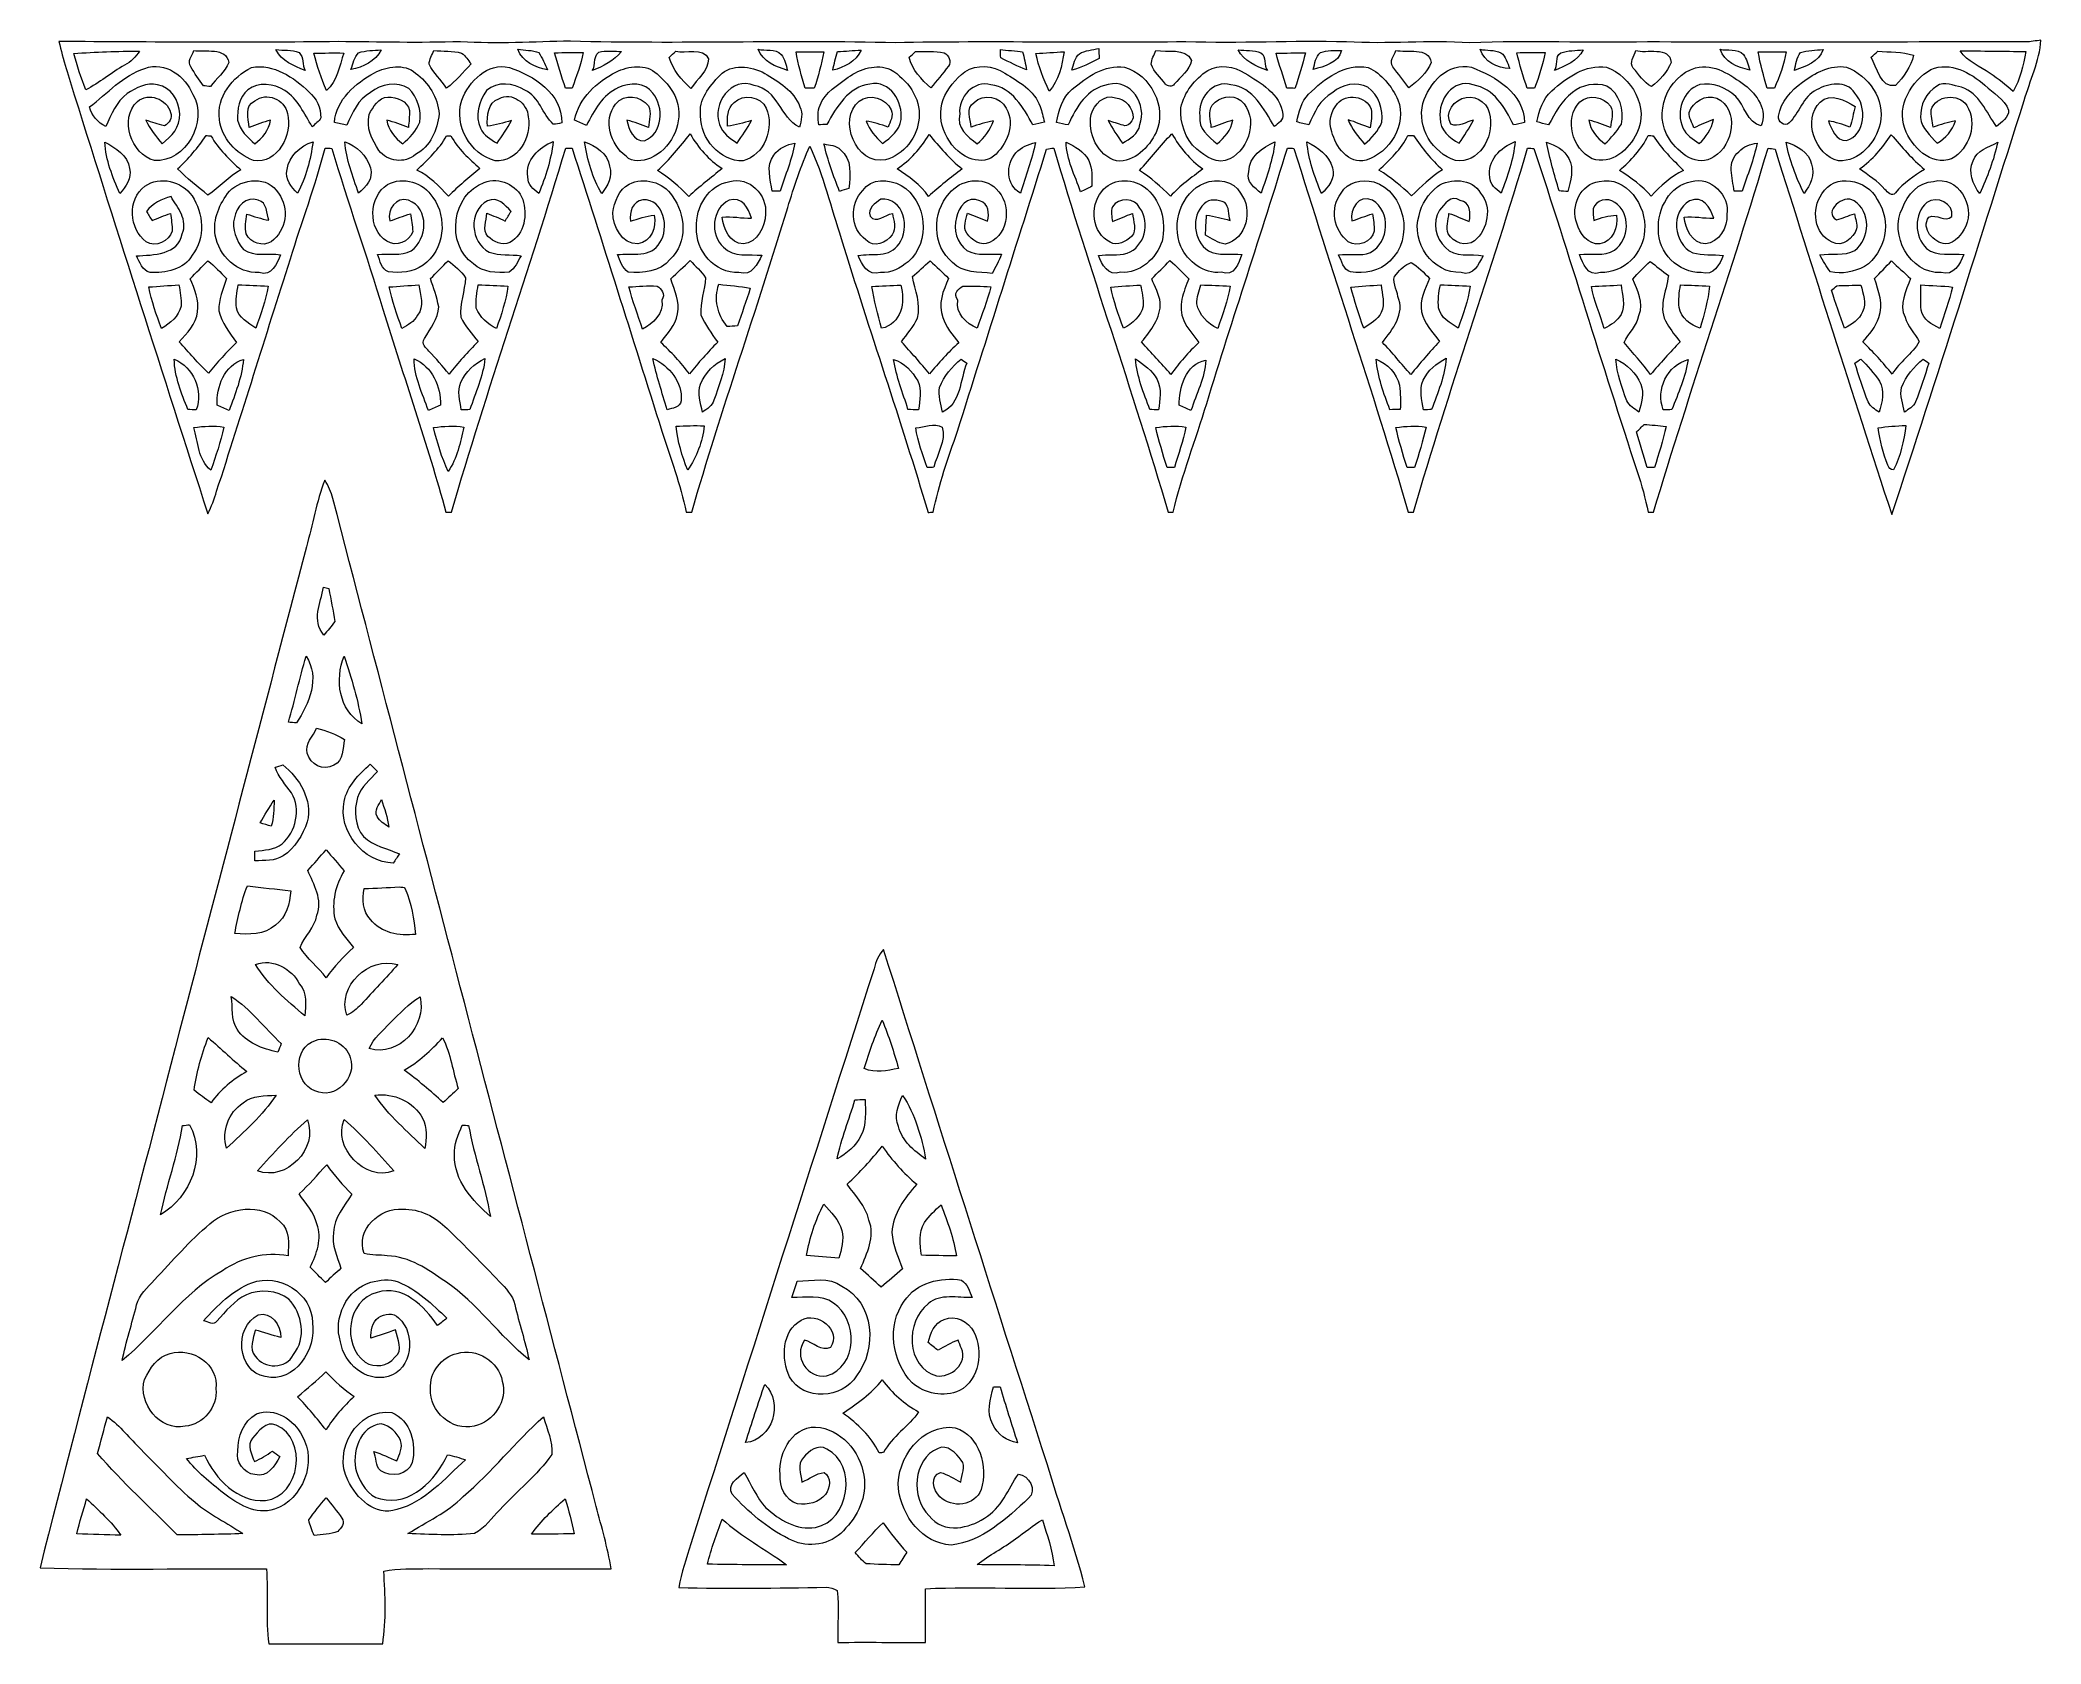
# Model space of a CAD drawing. Header units: centimetres. Extents: x -16.5 to 16.5, y -13.2 to 13.2.
import ezdxf

# ---------------------------------------------------------------- set-up
doc = ezdxf.new("R2010")
doc.units = ezdxf.units.CM
doc.header["$MEASUREMENT"] = 0
doc.layers.add('Layer 1', color=7, linetype='Continuous')

msp = doc.modelspace()

# ---------------------------------------------------------------- linework, layer by layer
at = {"layer": 'Layer 1', "color": 252, "lineweight": 9}
for points, knots in [([(-7.73801, 13.18366), (-5.95472, 13.13603), (-4.17108, 13.20094), (-2.38743, 13.1579), (-2.38743, 13.1579), (-0.79535, 13.19212), (0.79851, 13.14909), (2.39059, 13.17307), (2.39059, 13.17307), (3.27218, 13.14591), (4.15448, 13.19424), (5.03642, 13.17131), (5.03642, 13.17131), (5.71376, 13.13427), (6.39039, 13.20059), (7.06807, 13.1579), (7.06807, 13.1579), (8.04385, 13.19424), (9.02034, 13.15261), (9.99613, 13.17307), (9.99613, 13.17307), (12.0694, 13.15438), (14.14338, 13.17695), (16.21666, 13.17202), (16.21666, 13.17202), (16.30238, 13.17272), (16.38706, 13.1893), (16.47208, 13.20341), (16.47208, 13.20341), (16.44703, 12.85487), (16.29074, 12.53772), (16.19515, 12.20611), (16.19515, 12.20611), (15.47124, 9.93457), (14.77027, 7.65492), (14.01603, 5.39291), (14.01603, 5.39291), (13.35528, 7.39069), (12.7291, 9.40047), (12.09374, 11.40636), (12.09374, 11.40636), (12.05494, 11.41271), (12.01649, 11.41871), (11.97874, 11.42436), (11.97874, 11.42436), (11.38149, 9.41634), (10.69639, 7.43479), (10.09102, 5.42925), (10.09102, 5.42925), (10.06986, 5.4289), (10.02717, 5.42819), (10.006, 5.42784), (10.006, 5.42784), (9.9538, 5.65397), (9.90299, 5.8801), (9.82538, 6.09847), (9.82538, 6.09847), (9.24118, 7.86694), (8.70743, 9.652), (8.12252, 11.42012), (8.12252, 11.42012), (8.09712, 11.42012), (8.04597, 11.42047), (8.02057, 11.42083), (8.02057, 11.42083), (7.42226, 9.41458), (6.72552, 7.43832), (6.13886, 5.42854), (6.13886, 5.42854), (6.11769, 5.42854), (6.07606, 5.4289), (6.05489, 5.4289), (6.05489, 5.4289), (5.46258, 7.4362), (4.78948, 9.41952), (4.17318, 11.41977), (4.17318, 11.41977), (4.14601, 11.42083), (4.09169, 11.42259), (4.06452, 11.42365), (4.06452, 11.42365), (3.6359, 10.01818), (3.16564, 8.62577), (2.73667, 7.2203), (2.73667, 7.2203), (2.55851, 6.62129), (2.32392, 6.03885), (2.18527, 5.42854), (2.18527, 5.42854), (2.16481, 5.42854), (2.12389, 5.42819), (2.10308, 5.42819), (2.10308, 5.42819), (1.50829, 7.43761), (0.81367, 9.41599), (0.21748, 11.42471), (0.21748, 11.42471), (0.17832, 11.41871), (0.13916, 11.41271), (0.10036, 11.40636), (0.10036, 11.40636), (-0.38718, 9.85837), (-0.87825, 8.3118), (-1.36614, 6.76381), (-1.36614, 6.76381), (-1.51925, 6.3253), (-1.67588, 5.88645), (-1.76654, 5.4296), (-1.76654, 5.4296), (-1.78771, 5.42854), (-1.82969, 5.42643), (-1.8505, 5.42537), (-1.8505, 5.42537), (-2.3003, 6.93702), (-2.81958, 8.42715), (-3.27925, 9.93634), (-3.27925, 9.93634), (-3.45247, 10.44328), (-3.57241, 10.96998), (-3.79854, 11.45787), (-3.79854, 11.45787), (-3.94389, 11.12979), (-4.05713, 10.789), (-4.1619, 10.44645), (-4.1619, 10.44645), (-4.66814, 8.76688), (-5.25622, 7.11306), (-5.74305, 5.42784), (-5.74305, 5.42784), (-5.76598, 5.42784), (-5.81114, 5.42819), (-5.83407, 5.42854), (-5.83407, 5.42854), (-5.9205, 5.88751), (-6.09936, 6.32037), (-6.23306, 6.76592), (-6.23306, 6.76592), (-6.72625, 8.31815), (-7.21131, 9.87319), (-7.71296, 11.42259), (-7.71296, 11.42259), (-7.73872, 11.42224), (-7.79058, 11.42224), (-7.81633, 11.42189), (-7.81633, 11.42189), (-8.41817, 9.41599), (-9.11314, 7.43902), (-9.69769, 5.42819), (-9.69769, 5.42819), (-9.72027, 5.42784), (-9.76543, 5.42784), (-9.788, 5.42784), (-9.788, 5.42784), (-10.10021, 6.55285), (-10.48227, 7.65775), (-10.82693, 8.77323), (-10.82693, 8.77323), (-11.09646, 9.65905), (-11.40231, 10.53253), (-11.66831, 11.41906), (-11.66831, 11.41906), (-11.69583, 11.42047), (-11.75086, 11.42294), (-11.77873, 11.42436), (-11.77873, 11.42436), (-11.93642, 10.80594), (-12.16431, 10.20904), (-12.34988, 9.59908), (-12.34988, 9.59908), (-12.75875, 8.32591), (-13.15068, 7.04779), (-13.56414, 5.77603), (-13.56414, 5.77603), (-13.60612, 5.64974), (-13.64669, 5.52132), (-13.70948, 5.40314), (-13.70948, 5.40314), (-14.44996, 7.70008), (-15.18762, 9.99737), (-15.90729, 12.30101), (-15.90729, 12.30101), (-16.00007, 12.59099), (-16.0925, 12.88168), (-16.15988, 13.17872), (-16.15988, 13.17872), (-14.6267, 13.17131), (-13.09388, 13.15685), (-11.56036, 13.17766), (-11.56036, 13.17766), (-10.89043, 13.16955), (-10.22016, 13.15402), (-9.54988, 13.1759), (-9.54988, 13.1759), (-8.94628, 13.13497), (-8.34232, 13.1759), (-7.73801, 13.18366), (-7.73801, 13.18366), (-7.73801, 13.18366), (-7.73801, 13.18366), (-7.73801, 13.18366)], [0, 0, 0, 0, 0.01960784, 0.01960784, 0.01960784, 0.01960784, 0.03921569, 0.03921569, 0.03921569, 0.03921569, 0.05882353, 0.05882353, 0.05882353, 0.05882353, 0.07843137, 0.07843137, 0.07843137, 0.07843137, 0.09803922, 0.09803922, 0.09803922, 0.09803922, 0.11764706, 0.11764706, 0.11764706, 0.11764706, 0.1372549, 0.1372549, 0.1372549, 0.1372549, 0.15686275, 0.15686275, 0.15686275, 0.15686275, 0.17647059, 0.17647059, 0.17647059, 0.17647059, 0.19607843, 0.19607843, 0.19607843, 0.19607843, 0.21568627, 0.21568627, 0.21568627, 0.21568627, 0.23529412, 0.23529412, 0.23529412, 0.23529412, 0.25490196, 0.25490196, 0.25490196, 0.25490196, 0.2745098, 0.2745098, 0.2745098, 0.2745098, 0.29411765, 0.29411765, 0.29411765, 0.29411765, 0.31372549, 0.31372549, 0.31372549, 0.31372549, 0.33333333, 0.33333333, 0.33333333, 0.33333333, 0.35294118, 0.35294118, 0.35294118, 0.35294118, 0.37254902, 0.37254902, 0.37254902, 0.37254902, 0.39215686, 0.39215686, 0.39215686, 0.39215686, 0.41176471, 0.41176471, 0.41176471, 0.41176471, 0.43137255, 0.43137255, 0.43137255, 0.43137255, 0.45098039, 0.45098039, 0.45098039, 0.45098039, 0.47058824, 0.47058824, 0.47058824, 0.47058824, 0.49019608, 0.49019608, 0.49019608, 0.49019608, 0.50980392, 0.50980392, 0.50980392, 0.50980392, 0.52941176, 0.52941176, 0.52941176, 0.52941176, 0.54901961, 0.54901961, 0.54901961, 0.54901961, 0.56862745, 0.56862745, 0.56862745, 0.56862745, 0.58823529, 0.58823529, 0.58823529, 0.58823529, 0.60784314, 0.60784314, 0.60784314, 0.60784314, 0.62745098, 0.62745098, 0.62745098, 0.62745098, 0.64705882, 0.64705882, 0.64705882, 0.64705882, 0.66666667, 0.66666667, 0.66666667, 0.66666667, 0.68627451, 0.68627451, 0.68627451, 0.68627451, 0.70588235, 0.70588235, 0.70588235, 0.70588235, 0.7254902, 0.7254902, 0.7254902, 0.7254902, 0.74509804, 0.74509804, 0.74509804, 0.74509804, 0.76470588, 0.76470588, 0.76470588, 0.76470588, 0.78431373, 0.78431373, 0.78431373, 0.78431373, 0.80392157, 0.80392157, 0.80392157, 0.80392157, 0.82352941, 0.82352941, 0.82352941, 0.82352941, 0.84313725, 0.84313725, 0.84313725, 0.84313725, 0.8627451, 0.8627451, 0.8627451, 0.8627451, 0.88235294, 0.88235294, 0.88235294, 0.88235294, 0.90196078, 0.90196078, 0.90196078, 0.90196078, 0.92156863, 0.92156863, 0.92156863, 0.92156863, 0.94117647, 0.94117647, 0.94117647, 0.94117647, 0.96078431, 0.96078431, 0.96078431, 0.96078431, 1, 1, 1, 1]), ([(-15.91681, 12.98328), (-15.86143, 12.77902), (-15.79651, 12.57723), (-15.71714, 12.38109), (-15.71714, 12.38109), (-15.49418, 12.49962), (-15.30051, 12.66472), (-15.08073, 12.78925), (-15.08073, 12.78925), (-14.97631, 12.84005), (-14.89552, 12.92437), (-14.83378, 13.02138), (-14.83378, 13.02138), (-15.19503, 13.01856), (-15.55627, 13.00656), (-15.91681, 12.98328), (-15.91681, 12.98328), (-15.91681, 12.98328), (-15.91681, 12.98328), (-15.91681, 12.98328)], [0, 0, 0, 0, 0.16666667, 0.16666667, 0.16666667, 0.16666667, 0.33333333, 0.33333333, 0.33333333, 0.33333333, 0.5, 0.5, 0.5, 0.5, 0.66666667, 0.66666667, 0.66666667, 0.66666667, 1, 1, 1, 1]), ([(-14.74594, 12.73704), (-15.10507, 12.62168), (-15.36507, 12.32253), (-15.65858, 12.10134), (-15.65858, 12.10134), (-15.61942, 11.95705), (-15.521, 11.84557), (-15.39082, 11.77854), (-15.39082, 11.77854), (-15.29769, 11.97363), (-15.21831, 12.19165), (-15.03663, 12.32323), (-15.03663, 12.32323), (-14.88846, 12.4139), (-14.72019, 12.50985), (-14.5378, 12.46434), (-14.5378, 12.46434), (-14.31203, 12.43506), (-14.18326, 12.19553), (-14.17162, 11.98739), (-14.17162, 11.98739), (-14.16562, 11.77466), (-14.30356, 11.61239), (-14.46196, 11.49491), (-14.46196, 11.49491), (-14.56356, 11.61485), (-14.65916, 11.7408), (-14.72971, 11.88226), (-14.72971, 11.88226), (-14.62776, 11.85439), (-14.52969, 11.81065), (-14.42527, 11.79195), (-14.42527, 11.79195), (-14.34871, 11.83322), (-14.28204, 11.92036), (-14.32296, 12.00997), (-14.32296, 12.00997), (-14.3847, 12.23363), (-14.68773, 12.34757), (-14.86906, 12.19165), (-14.86906, 12.19165), (-15.17386, 11.90131), (-14.9749, 11.32558), (-14.58825, 11.21904), (-14.58825, 11.21904), (-14.0679, 11.19082), (-13.69819, 11.86497), (-13.95501, 12.30736), (-13.95501, 12.30736), (-14.08131, 12.6051), (-14.41186, 12.86087), (-14.74594, 12.73704), (-14.74594, 12.73704), (-14.74594, 12.73704), (-14.74594, 12.73704), (-14.74594, 12.73704)], [0, 0, 0, 0, 0.06666667, 0.06666667, 0.06666667, 0.06666667, 0.13333333, 0.13333333, 0.13333333, 0.13333333, 0.2, 0.2, 0.2, 0.2, 0.26666667, 0.26666667, 0.26666667, 0.26666667, 0.33333333, 0.33333333, 0.33333333, 0.33333333, 0.4, 0.4, 0.4, 0.4, 0.46666667, 0.46666667, 0.46666667, 0.46666667, 0.53333333, 0.53333333, 0.53333333, 0.53333333, 0.6, 0.6, 0.6, 0.6, 0.66666667, 0.66666667, 0.66666667, 0.66666667, 0.73333333, 0.73333333, 0.73333333, 0.73333333, 0.8, 0.8, 0.8, 0.8, 0.86666667, 0.86666667, 0.86666667, 0.86666667, 1, 1, 1, 1]), ([(-13.93985, 13.03232), (-13.96736, 12.9473), (-14.05062, 12.85169), (-13.9917, 12.76279), (-13.9917, 12.76279), (-13.92856, 12.65379), (-13.84953, 12.55536), (-13.77933, 12.45094), (-13.77933, 12.45094), (-13.75146, 12.44706), (-13.69537, 12.44), (-13.6675, 12.43647), (-13.6675, 12.43647), (-13.57013, 12.56877), (-13.42056, 12.67566), (-13.36588, 12.83264), (-13.36588, 12.83264), (-13.4068, 13.09934), (-13.76346, 12.99457), (-13.93985, 13.03232), (-13.93985, 13.03232), (-13.93985, 13.03232), (-13.93985, 13.03232), (-13.93985, 13.03232)], [0, 0, 0, 0, 0.14285714, 0.14285714, 0.14285714, 0.14285714, 0.28571429, 0.28571429, 0.28571429, 0.28571429, 0.42857143, 0.42857143, 0.42857143, 0.42857143, 0.57142857, 0.57142857, 0.57142857, 0.57142857, 0.71428571, 0.71428571, 0.71428571, 0.71428571, 1, 1, 1, 1]), ([(-12.588, 13.04466), (-12.49557, 12.8531), (-12.29273, 12.77549), (-12.10575, 12.70423), (-12.10575, 12.70423), (-12.15867, 12.78572), (-12.12198, 12.92825), (-12.20806, 12.99633), (-12.20806, 12.99633), (-12.32483, 13.05348), (-12.46559, 13.02844), (-12.588, 13.04466), (-12.588, 13.04466), (-12.588, 13.04466), (-12.588, 13.04466), (-12.588, 13.04466)], [0, 0, 0, 0, 0.2, 0.2, 0.2, 0.2, 0.4, 0.4, 0.4, 0.4, 0.6, 0.6, 0.6, 0.6, 1, 1, 1, 1]), ([(-11.96394, 12.98575), (-11.90996, 12.77655), (-11.8387, 12.57194), (-11.75686, 12.37192), (-11.75686, 12.37192), (-11.57341, 12.52537), (-11.54484, 12.77479), (-11.47181, 12.98928), (-11.47181, 12.98928), (-11.63585, 12.9921), (-11.7999, 12.98998), (-11.96394, 12.98575), (-11.96394, 12.98575), (-11.96394, 12.98575), (-11.96394, 12.98575), (-11.96394, 12.98575)], [0, 0, 0, 0, 0.2, 0.2, 0.2, 0.2, 0.4, 0.4, 0.4, 0.4, 0.6, 0.6, 0.6, 0.6, 1, 1, 1, 1]), ([(-11.22875, 12.99386), (-11.30001, 12.92013), (-11.31976, 12.8143), (-11.35257, 12.72081), (-11.35257, 12.72081), (-11.15184, 12.75433), (-10.95005, 12.85169), (-10.85586, 13.04184), (-10.85586, 13.04184), (-10.98039, 13.02914), (-11.1088, 13.03408), (-11.22875, 12.99386), (-11.22875, 12.99386), (-11.22875, 12.99386), (-11.22875, 12.99386), (-11.22875, 12.99386)], [0, 0, 0, 0, 0.2, 0.2, 0.2, 0.2, 0.4, 0.4, 0.4, 0.4, 0.6, 0.6, 0.6, 0.6, 1, 1, 1, 1]), ([(-9.98873, 13.03337), (-10.01837, 12.95894), (-10.06246, 12.88627), (-10.06564, 12.80407), (-10.06564, 12.80407), (-9.99015, 12.66084), (-9.87267, 12.54372), (-9.77777, 12.41284), (-9.77777, 12.41284), (-9.62502, 12.52502), (-9.50437, 12.67284), (-9.37561, 12.81077), (-9.37561, 12.81077), (-9.42394, 12.87286), (-9.46627, 12.94236), (-9.53048, 12.98963), (-9.53048, 12.98963), (-9.67829, 13.03302), (-9.8381, 13.01115), (-9.98873, 13.03337), (-9.98873, 13.03337), (-9.98873, 13.03337), (-9.98873, 13.03337), (-9.98873, 13.03337)], [0, 0, 0, 0, 0.14285714, 0.14285714, 0.14285714, 0.14285714, 0.28571429, 0.28571429, 0.28571429, 0.28571429, 0.42857143, 0.42857143, 0.42857143, 0.42857143, 0.57142857, 0.57142857, 0.57142857, 0.57142857, 0.71428571, 0.71428571, 0.71428571, 0.71428571, 1, 1, 1, 1]), ([(-8.60302, 13.05101), (-8.53176, 12.84146), (-8.31621, 12.75186), (-8.11619, 12.7127), (-8.11619, 12.7127), (-8.15993, 12.80865), (-8.20297, 12.90567), (-8.25906, 12.99527), (-8.25906, 12.99527), (-8.3656, 13.04255), (-8.49296, 13.03055), (-8.60302, 13.05101), (-8.60302, 13.05101), (-8.60302, 13.05101), (-8.60302, 13.05101), (-8.60302, 13.05101)], [0, 0, 0, 0, 0.2, 0.2, 0.2, 0.2, 0.4, 0.4, 0.4, 0.4, 0.6, 0.6, 0.6, 0.6, 1, 1, 1, 1]), ([(-8.00083, 12.99422), (-7.95003, 12.79701), (-7.88018, 12.60545), (-7.82233, 12.41002), (-7.82233, 12.41002), (-7.79446, 12.41037), (-7.73872, 12.41072), (-7.71085, 12.41072), (-7.71085, 12.41072), (-7.64453, 12.60475), (-7.5655, 12.7956), (-7.52917, 12.9981), (-7.52917, 12.9981), (-7.68651, 12.9981), (-7.84385, 12.99633), (-8.00083, 12.99422), (-8.00083, 12.99422), (-8.00083, 12.99422), (-8.00083, 12.99422), (-8.00083, 12.99422)], [0, 0, 0, 0, 0.16666667, 0.16666667, 0.16666667, 0.16666667, 0.33333333, 0.33333333, 0.33333333, 0.33333333, 0.5, 0.5, 0.5, 0.5, 0.66666667, 0.66666667, 0.66666667, 0.66666667, 1, 1, 1, 1]), ([(-7.22613, 13.01503), (-7.37183, 13.01009), (-7.32103, 12.76632), (-7.37888, 12.69894), (-7.37888, 12.69894), (-7.20179, 12.77302), (-7.02328, 12.86298), (-6.90052, 13.01538), (-6.90052, 13.01538), (-7.00882, 13.01962), (-7.11853, 13.02879), (-7.22613, 13.01503), (-7.22613, 13.01503), (-7.22613, 13.01503), (-7.22613, 13.01503), (-7.22613, 13.01503)], [0, 0, 0, 0, 0.2, 0.2, 0.2, 0.2, 0.4, 0.4, 0.4, 0.4, 0.6, 0.6, 0.6, 0.6, 1, 1, 1, 1]), ([(-6.00623, 13.0182), (-6.04256, 12.98469), (-6.07855, 12.95153), (-6.11488, 12.91837), (-6.11488, 12.91837), (-6.05103, 12.71482), (-5.91274, 12.54372), (-5.75505, 12.40331), (-5.75505, 12.40331), (-5.65098, 12.56171), (-5.47459, 12.68977), (-5.46365, 12.89367), (-5.46365, 12.89367), (-5.55679, 13.09088), (-5.84254, 12.97658), (-6.00623, 13.0182), (-6.00623, 13.0182), (-6.00623, 13.0182), (-6.00623, 13.0182), (-6.00623, 13.0182)], [0, 0, 0, 0, 0.16666667, 0.16666667, 0.16666667, 0.16666667, 0.33333333, 0.33333333, 0.33333333, 0.33333333, 0.5, 0.5, 0.5, 0.5, 0.66666667, 0.66666667, 0.66666667, 0.66666667, 1, 1, 1, 1]), ([(-4.6505, 13.05101), (-4.57077, 12.84887), (-4.3584, 12.76315), (-4.16473, 12.70317), (-4.16473, 12.70317), (-4.19189, 12.79243), (-4.20494, 12.89226), (-4.26738, 12.96564), (-4.26738, 12.96564), (-4.36087, 13.07112), (-4.53655, 13.02103), (-4.6505, 13.05101), (-4.6505, 13.05101), (-4.6505, 13.05101), (-4.6505, 13.05101), (-4.6505, 13.05101)], [0, 0, 0, 0, 0.2, 0.2, 0.2, 0.2, 0.4, 0.4, 0.4, 0.4, 0.6, 0.6, 0.6, 0.6, 1, 1, 1, 1]), ([(-4.02503, 13.00692), (-3.98975, 12.80442), (-3.93225, 12.60687), (-3.87404, 12.40966), (-3.87404, 12.40966), (-3.82394, 12.41002), (-3.7742, 12.41002), (-3.72375, 12.41002), (-3.72375, 12.41002), (-3.66449, 12.60722), (-3.6024, 12.80407), (-3.56959, 13.00797), (-3.56959, 13.00797), (-3.72164, 13.00797), (-3.87333, 13.00762), (-4.02503, 13.00692), (-4.02503, 13.00692), (-4.02503, 13.00692), (-4.02503, 13.00692), (-4.02503, 13.00692)], [0, 0, 0, 0, 0.16666667, 0.16666667, 0.16666667, 0.16666667, 0.33333333, 0.33333333, 0.33333333, 0.33333333, 0.5, 0.5, 0.5, 0.5, 0.66666667, 0.66666667, 0.66666667, 0.66666667, 1, 1, 1, 1]), ([(-3.3417, 13.01221), (-3.37133, 12.91096), (-3.39849, 12.80901), (-3.42036, 12.70564), (-3.42036, 12.70564), (-3.23092, 12.75468), (-3.03619, 12.8457), (-2.95399, 13.03655), (-2.95399, 13.03655), (-3.08381, 13.02985), (-3.21258, 13.02103), (-3.3417, 13.01221), (-3.3417, 13.01221), (-3.3417, 13.01221), (-3.3417, 13.01221), (-3.3417, 13.01221)], [0, 0, 0, 0, 0.2, 0.2, 0.2, 0.2, 0.4, 0.4, 0.4, 0.4, 0.6, 0.6, 0.6, 0.6, 1, 1, 1, 1]), ([(-2.05582, 13.01574), (-2.09145, 12.98363), (-2.12708, 12.95153), (-2.16306, 12.91943), (-2.16306, 12.91943), (-2.1105, 12.71058), (-1.96092, 12.55077), (-1.80358, 12.41425), (-1.80358, 12.41425), (-1.70975, 12.5349), (-1.60568, 12.64849), (-1.51713, 12.77338), (-1.51713, 12.77338), (-1.4561, 12.84429), (-1.5129, 12.95753), (-1.58733, 12.99422), (-1.58733, 12.99422), (-1.74008, 13.03055), (-1.90095, 13.00656), (-2.05582, 13.01574), (-2.05582, 13.01574), (-2.05582, 13.01574), (-2.05582, 13.01574), (-2.05582, 13.01574)], [0, 0, 0, 0, 0.14285714, 0.14285714, 0.14285714, 0.14285714, 0.28571429, 0.28571429, 0.28571429, 0.28571429, 0.42857143, 0.42857143, 0.42857143, 0.42857143, 0.57142857, 0.57142857, 0.57142857, 0.57142857, 0.71428571, 0.71428571, 0.71428571, 0.71428571, 1, 1, 1, 1]), ([(-0.66023, 13.04537), (-0.65882, 12.99986), (-0.6567, 12.95435), (-0.65494, 12.90884), (-0.65494, 12.90884), (-0.51418, 12.8397), (-0.37448, 12.76809), (-0.22843, 12.71023), (-0.22843, 12.71023), (-0.24713, 12.81148), (-0.26971, 12.91131), (-0.29475, 13.0108), (-0.29475, 13.0108), (-0.38612, 13.01962), (-0.56886, 13.0369), (-0.66023, 13.04537), (-0.66023, 13.04537), (-0.66023, 13.04537), (-0.66023, 13.04537), (-0.66023, 13.04537)], [0, 0, 0, 0, 0.16666667, 0.16666667, 0.16666667, 0.16666667, 0.33333333, 0.33333333, 0.33333333, 0.33333333, 0.5, 0.5, 0.5, 0.5, 0.66666667, 0.66666667, 0.66666667, 0.66666667, 1, 1, 1, 1]), ([(-0.07568, 12.98187), (-0.03052, 12.76632), (0.04885, 12.55995), (0.14269, 12.36063), (0.14269, 12.36063), (0.3025, 12.53596), (0.35612, 12.78149), (0.38928, 13.01044), (0.38928, 13.01044), (0.23371, 13.00127), (0.07884, 12.9928), (-0.07568, 12.98187), (-0.07568, 12.98187), (-0.07568, 12.98187), (-0.07568, 12.98187), (-0.07568, 12.98187)], [0, 0, 0, 0, 0.2, 0.2, 0.2, 0.2, 0.4, 0.4, 0.4, 0.4, 0.6, 0.6, 0.6, 0.6, 1, 1, 1, 1]), ([(0.64011, 12.97834), (0.55932, 12.91378), (0.54909, 12.80054), (0.51769, 12.70917), (0.51769, 12.70917), (0.67503, 12.75115), (0.82214, 12.82241), (0.96502, 12.89967), (0.96502, 12.89967), (0.96325, 12.95541), (0.96149, 13.0108), (0.96008, 13.06618), (0.96008, 13.06618), (0.85283, 13.03796), (0.73712, 13.03408), (0.64011, 12.97834), (0.64011, 12.97834), (0.64011, 12.97834), (0.64011, 12.97834), (0.64011, 12.97834)], [0, 0, 0, 0, 0.16666667, 0.16666667, 0.16666667, 0.16666667, 0.33333333, 0.33333333, 0.33333333, 0.33333333, 0.5, 0.5, 0.5, 0.5, 0.66666667, 0.66666667, 0.66666667, 0.66666667, 1, 1, 1, 1]), ([(1.89917, 13.03267), (1.86989, 12.95788), (1.82721, 12.88521), (1.82191, 12.80336), (1.82191, 12.80336), (1.8706, 12.67777), (1.97467, 12.58429), (2.05581, 12.47916), (2.05581, 12.47916), (2.09144, 12.4393), (2.16834, 12.42483), (2.20256, 12.47634), (2.20256, 12.47634), (2.30487, 12.59699), (2.44845, 12.70494), (2.48761, 12.86651), (2.48761, 12.86651), (2.38212, 13.087), (2.0865, 12.99457), (1.89917, 13.03267), (1.89917, 13.03267), (1.89917, 13.03267), (1.89917, 13.03267), (1.89917, 13.03267)], [0, 0, 0, 0, 0.14285714, 0.14285714, 0.14285714, 0.14285714, 0.28571429, 0.28571429, 0.28571429, 0.28571429, 0.42857143, 0.42857143, 0.42857143, 0.42857143, 0.57142857, 0.57142857, 0.57142857, 0.57142857, 0.71428571, 0.71428571, 0.71428571, 0.71428571, 1, 1, 1, 1]), ([(3.25172, 13.04149), (3.35332, 12.85981), (3.54664, 12.76809), (3.73573, 12.70388), (3.73573, 12.70388), (3.66906, 12.77549), (3.72762, 12.93565), (3.6299, 12.9928), (3.6299, 12.9928), (3.51172, 13.04219), (3.37308, 13.02632), (3.25172, 13.04149), (3.25172, 13.04149), (3.25172, 13.04149), (3.25172, 13.04149), (3.25172, 13.04149)], [0, 0, 0, 0, 0.2, 0.2, 0.2, 0.2, 0.4, 0.4, 0.4, 0.4, 0.6, 0.6, 0.6, 0.6, 1, 1, 1, 1]), ([(3.8779, 12.98575), (3.93329, 12.79243), (3.99538, 12.60087), (4.05747, 12.40966), (4.05747, 12.40966), (4.09027, 12.40896), (4.15554, 12.40825), (4.18799, 12.40755), (4.18799, 12.40755), (4.25749, 12.59805), (4.30935, 12.79454), (4.36262, 12.98998), (4.36262, 12.98998), (4.20069, 12.9921), (4.03912, 12.98998), (3.8779, 12.98575), (3.8779, 12.98575), (3.8779, 12.98575), (3.8779, 12.98575), (3.8779, 12.98575)], [0, 0, 0, 0, 0.16666667, 0.16666667, 0.16666667, 0.16666667, 0.33333333, 0.33333333, 0.33333333, 0.33333333, 0.5, 0.5, 0.5, 0.5, 0.66666667, 0.66666667, 0.66666667, 0.66666667, 1, 1, 1, 1]), ([(4.60992, 12.99633), (4.52525, 12.93177), (4.52031, 12.81395), (4.48891, 12.72011), (4.48891, 12.72011), (4.66671, 12.76703), (4.91048, 12.821), (4.95387, 13.03196), (4.95387, 13.03196), (4.83781, 13.02879), (4.71928, 13.03796), (4.60992, 12.99633), (4.60992, 12.99633), (4.60992, 12.99633), (4.60992, 12.99633), (4.60992, 12.99633)], [0, 0, 0, 0, 0.2, 0.2, 0.2, 0.2, 0.4, 0.4, 0.4, 0.4, 0.6, 0.6, 0.6, 0.6, 1, 1, 1, 1]), ([(5.85169, 13.03232), (5.82524, 12.948), (5.73528, 12.85099), (5.80089, 12.76456), (5.80089, 12.76456), (5.88521, 12.64532), (5.98257, 12.53596), (6.06512, 12.41495), (6.06512, 12.41495), (6.21223, 12.52608), (6.36428, 12.66225), (6.43272, 12.83405), (6.43272, 12.83405), (6.3925, 13.09546), (6.02244, 12.99351), (5.85169, 13.03232), (5.85169, 13.03232), (5.85169, 13.03232), (5.85169, 13.03232), (5.85169, 13.03232)], [0, 0, 0, 0, 0.16666667, 0.16666667, 0.16666667, 0.16666667, 0.33333333, 0.33333333, 0.33333333, 0.33333333, 0.5, 0.5, 0.5, 0.5, 0.66666667, 0.66666667, 0.66666667, 0.66666667, 1, 1, 1, 1]), ([(7.23811, 13.05172), (7.30479, 12.84358), (7.51998, 12.74022), (7.72635, 12.73563), (7.72635, 12.73563), (7.68473, 12.82382), (7.66356, 12.93213), (7.58172, 12.99351), (7.58172, 12.99351), (7.47835, 13.04643), (7.34289, 13.02808), (7.23811, 13.05172), (7.23811, 13.05172), (7.23811, 13.05172), (7.23811, 13.05172), (7.23811, 13.05172)], [0, 0, 0, 0, 0.2, 0.2, 0.2, 0.2, 0.4, 0.4, 0.4, 0.4, 0.6, 0.6, 0.6, 0.6, 1, 1, 1, 1]), ([(7.83995, 12.99457), (7.88863, 12.79737), (7.95107, 12.60369), (8.01105, 12.40966), (8.01105, 12.40966), (8.04209, 12.40931), (8.10453, 12.4086), (8.13558, 12.40825), (8.13558, 12.40825), (8.20437, 12.60157), (8.27069, 12.79631), (8.30985, 12.9981), (8.30985, 12.9981), (8.15286, 12.9981), (7.99588, 12.99669), (7.83995, 12.99457), (7.83995, 12.99457), (7.83995, 12.99457), (7.83995, 12.99457), (7.83995, 12.99457)], [0, 0, 0, 0, 0.16666667, 0.16666667, 0.16666667, 0.16666667, 0.33333333, 0.33333333, 0.33333333, 0.33333333, 0.5, 0.5, 0.5, 0.5, 0.66666667, 0.66666667, 0.66666667, 0.66666667, 1, 1, 1, 1]), ([(8.56455, 12.99175), (8.46295, 12.9413), (8.524, 12.76526), (8.46154, 12.7), (8.46154, 12.7), (8.64252, 12.77549), (8.84078, 12.8584), (8.93603, 13.04184), (8.93603, 13.04184), (8.81079, 13.02844), (8.68344, 13.03514), (8.56455, 12.99175), (8.56455, 12.99175), (8.56455, 12.99175), (8.56455, 12.99175), (8.56455, 12.99175)], [0, 0, 0, 0, 0.2, 0.2, 0.2, 0.2, 0.4, 0.4, 0.4, 0.4, 0.6, 0.6, 0.6, 0.6, 1, 1, 1, 1]), ([(9.80175, 13.0309), (9.77917, 12.93883), (9.68392, 12.82912), (9.76048, 12.74163), (9.76048, 12.74163), (9.8529, 12.63579), (9.93051, 12.50385), (10.05858, 12.43647), (10.05858, 12.43647), (10.19334, 12.53984), (10.32033, 12.67777), (10.38207, 12.83441), (10.38207, 12.83441), (10.36513, 13.11028), (9.96403, 12.97799), (9.80175, 13.0309), (9.80175, 13.0309), (9.80175, 13.0309), (9.80175, 13.0309), (9.80175, 13.0309)], [0, 0, 0, 0, 0.16666667, 0.16666667, 0.16666667, 0.16666667, 0.33333333, 0.33333333, 0.33333333, 0.33333333, 0.5, 0.5, 0.5, 0.5, 0.66666667, 0.66666667, 0.66666667, 0.66666667, 1, 1, 1, 1]), ([(11.18746, 13.05207), (11.25907, 12.84076), (11.47709, 12.75221), (11.67711, 12.70917), (11.67711, 12.70917), (11.64854, 12.79631), (11.63231, 12.89297), (11.57199, 12.96564), (11.57199, 12.96564), (11.4792, 13.07218), (11.29964, 13.02103), (11.18746, 13.05207), (11.18746, 13.05207), (11.18746, 13.05207), (11.18746, 13.05207), (11.18746, 13.05207)], [0, 0, 0, 0, 0.2, 0.2, 0.2, 0.2, 0.4, 0.4, 0.4, 0.4, 0.6, 0.6, 0.6, 0.6, 1, 1, 1, 1]), ([(11.8154, 13.00727), (11.85068, 12.80477), (11.90607, 12.60651), (11.96533, 12.40966), (11.96533, 12.40966), (11.99461, 12.40966), (12.05282, 12.40966), (12.0821, 12.40966), (12.0821, 12.40966), (12.16677, 12.60157), (12.24015, 12.79948), (12.27507, 13.00727), (12.27507, 13.00727), (12.12126, 13.00762), (11.96815, 13.00762), (11.8154, 13.00727), (11.8154, 13.00727), (11.8154, 13.00727), (11.8154, 13.00727), (11.8154, 13.00727)], [0, 0, 0, 0, 0.16666667, 0.16666667, 0.16666667, 0.16666667, 0.33333333, 0.33333333, 0.33333333, 0.33333333, 0.5, 0.5, 0.5, 0.5, 0.66666667, 0.66666667, 0.66666667, 0.66666667, 1, 1, 1, 1]), ([(12.51108, 12.99739), (12.44723, 12.91237), (12.43629, 12.80195), (12.41124, 12.70212), (12.41124, 12.70212), (12.59892, 12.76562), (12.81306, 12.84499), (12.88644, 13.04784), (12.88644, 13.04784), (12.76049, 13.03443), (12.63138, 13.03796), (12.51108, 12.99739), (12.51108, 12.99739), (12.51108, 12.99739), (12.51108, 12.99739), (12.51108, 12.99739)], [0, 0, 0, 0, 0.2, 0.2, 0.2, 0.2, 0.4, 0.4, 0.4, 0.4, 0.6, 0.6, 0.6, 0.6, 1, 1, 1, 1]), ([(13.78496, 13.0182), (13.74827, 12.98504), (13.71229, 12.95153), (13.6763, 12.91872), (13.6763, 12.91872), (13.76591, 12.75962), (13.83576, 12.40437), (14.07494, 12.45552), (14.07494, 12.45552), (14.21464, 12.5917), (14.32859, 12.76315), (14.37586, 12.95506), (14.37586, 12.95506), (14.18395, 13.00939), (13.98181, 13.00762), (13.78496, 13.0182), (13.78496, 13.0182), (13.78496, 13.0182), (13.78496, 13.0182), (13.78496, 13.0182)], [0, 0, 0, 0, 0.16666667, 0.16666667, 0.16666667, 0.16666667, 0.33333333, 0.33333333, 0.33333333, 0.33333333, 0.5, 0.5, 0.5, 0.5, 0.66666667, 0.66666667, 0.66666667, 0.66666667, 1, 1, 1, 1]), ([(14.66091, 12.72011), (14.34094, 12.5289), (14.08835, 12.1225), (14.23299, 11.74468), (14.23299, 11.74468), (14.33635, 11.44129), (14.65985, 11.12379), (15.00134, 11.24902), (15.00134, 11.24902), (15.2945, 11.40848), (15.43455, 11.83534), (15.24899, 12.12462), (15.24899, 12.12462), (15.11493, 12.33487), (14.74205, 12.29607), (14.66338, 12.05512), (14.66338, 12.05512), (14.66161, 11.95917), (14.68454, 11.86286), (14.69901, 11.76796), (14.69901, 11.76796), (14.81825, 11.811), (14.93854, 11.85333), (15.06484, 11.87062), (15.06484, 11.87062), (15.01404, 11.71363), (14.90362, 11.58945), (14.76427, 11.50444), (14.76427, 11.50444), (14.65526, 11.63144), (14.50251, 11.74785), (14.4891, 11.92706), (14.4891, 11.92706), (14.4817, 12.13132), (14.58047, 12.33875), (14.75722, 12.44635), (14.75722, 12.44635), (14.87716, 12.52925), (15.03873, 12.44847), (15.16573, 12.42871), (15.16573, 12.42871), (15.45607, 12.32217), (15.57249, 12.01596), (15.739, 11.78172), (15.739, 11.78172), (15.82366, 11.85051), (15.94467, 11.92601), (15.93867, 12.04948), (15.93867, 12.04948), (15.86952, 12.23222), (15.68467, 12.33417), (15.54638, 12.4594), (15.54638, 12.4594), (15.31143, 12.66754), (14.98123, 12.85064), (14.66091, 12.72011), (14.66091, 12.72011), (14.66091, 12.72011), (14.66091, 12.72011), (14.66091, 12.72011)], [0, 0, 0, 0, 0.0625, 0.0625, 0.0625, 0.0625, 0.125, 0.125, 0.125, 0.125, 0.1875, 0.1875, 0.1875, 0.1875, 0.25, 0.25, 0.25, 0.25, 0.3125, 0.3125, 0.3125, 0.3125, 0.375, 0.375, 0.375, 0.375, 0.4375, 0.4375, 0.4375, 0.4375, 0.5, 0.5, 0.5, 0.5, 0.5625, 0.5625, 0.5625, 0.5625, 0.625, 0.625, 0.625, 0.625, 0.6875, 0.6875, 0.6875, 0.6875, 0.75, 0.75, 0.75, 0.75, 0.8125, 0.8125, 0.8125, 0.8125, 0.875, 0.875, 0.875, 0.875, 1, 1, 1, 1]), ([(15.14069, 13.02279), (15.25922, 12.84393), (15.46877, 12.77232), (15.63493, 12.65026), (15.63493, 12.65026), (15.77251, 12.56594), (15.89245, 12.45729), (16.01593, 12.35428), (16.01593, 12.35428), (16.12635, 12.55783), (16.18561, 12.78467), (16.22161, 13.01221), (16.22161, 13.01221), (15.86141, 13.02032), (15.50087, 13.02455), (15.14069, 13.02279), (15.14069, 13.02279), (15.14069, 13.02279), (15.14069, 13.02279), (15.14069, 13.02279)], [0, 0, 0, 0, 0.16666667, 0.16666667, 0.16666667, 0.16666667, 0.33333333, 0.33333333, 0.33333333, 0.33333333, 0.5, 0.5, 0.5, 0.5, 0.66666667, 0.66666667, 0.66666667, 0.66666667, 1, 1, 1, 1]), ([(-12.99228, 12.7515), (-13.30096, 12.59805), (-13.57225, 12.25973), (-13.51898, 11.89531), (-13.51898, 11.89531), (-13.48688, 11.58663), (-13.24029, 11.32875), (-12.95983, 11.22186), (-12.95983, 11.22186), (-12.55555, 11.15413), (-12.31107, 11.65154), (-12.39891, 11.99197), (-12.39891, 11.99197), (-12.44125, 12.22516), (-12.74499, 12.3578), (-12.93619, 12.20011), (-12.93619, 12.20011), (-13.11646, 12.12568), (-13.03673, 11.91436), (-13.02933, 11.76514), (-13.02933, 11.76514), (-12.91256, 11.80818), (-12.79614, 11.85369), (-12.67478, 11.88261), (-12.67478, 11.88261), (-12.70054, 11.71857), (-12.80884, 11.59157), (-12.93584, 11.49315), (-12.93584, 11.49315), (-13.05614, 11.59933), (-13.18137, 11.71963), (-13.21806, 11.88191), (-13.21806, 11.88191), (-13.22653, 12.05724), (-13.20113, 12.2689), (-13.04979, 12.3832), (-13.04979, 12.3832), (-12.87551, 12.51867), (-12.62222, 12.48516), (-12.44371, 12.37333), (-12.44371, 12.37333), (-12.22676, 12.23469), (-12.12198, 11.98809), (-11.9911, 11.77607), (-11.9911, 11.77607), (-11.94206, 11.82264), (-11.87821, 11.86039), (-11.85034, 11.92424), (-11.85034, 11.92424), (-11.84293, 12.08476), (-11.92337, 12.24456), (-12.04472, 12.34793), (-12.04472, 12.34793), (-12.29555, 12.58958), (-12.62222, 12.81747), (-12.99228, 12.7515), (-12.99228, 12.7515), (-12.99228, 12.7515), (-12.99228, 12.7515), (-12.99228, 12.7515)], [0, 0, 0, 0, 0.0625, 0.0625, 0.0625, 0.0625, 0.125, 0.125, 0.125, 0.125, 0.1875, 0.1875, 0.1875, 0.1875, 0.25, 0.25, 0.25, 0.25, 0.3125, 0.3125, 0.3125, 0.3125, 0.375, 0.375, 0.375, 0.375, 0.4375, 0.4375, 0.4375, 0.4375, 0.5, 0.5, 0.5, 0.5, 0.5625, 0.5625, 0.5625, 0.5625, 0.625, 0.625, 0.625, 0.625, 0.6875, 0.6875, 0.6875, 0.6875, 0.75, 0.75, 0.75, 0.75, 0.8125, 0.8125, 0.8125, 0.8125, 0.875, 0.875, 0.875, 0.875, 1, 1, 1, 1]), ([(-10.96522, 12.66437), (-11.2799, 12.4908), (-11.59281, 12.22798), (-11.62492, 11.84557), (-11.62492, 11.84557), (-11.55683, 11.83075), (-11.48875, 11.81629), (-11.42031, 11.80218), (-11.42031, 11.80218), (-11.32788, 12.00432), (-11.24004, 12.22975), (-11.02943, 12.3384), (-11.02943, 12.3384), (-10.86221, 12.47669), (-10.58916, 12.53278), (-10.40254, 12.40331), (-10.40254, 12.40331), (-10.25861, 12.26538), (-10.18629, 12.04912), (-10.22051, 11.85157), (-10.22051, 11.85157), (-10.2766, 11.70693), (-10.3849, 11.59263), (-10.50097, 11.4935), (-10.50097, 11.4935), (-10.62797, 11.59157), (-10.73627, 11.71857), (-10.76202, 11.88261), (-10.76202, 11.88261), (-10.64031, 11.85369), (-10.52425, 11.80818), (-10.40713, 11.76514), (-10.40713, 11.76514), (-10.39619, 11.85721), (-10.38984, 11.9507), (-10.38949, 12.04348), (-10.38949, 12.04348), (-10.42124, 12.19941), (-10.6001, 12.26926), (-10.74368, 12.26326), (-10.74368, 12.26326), (-10.90313, 12.25867), (-10.98886, 12.10134), (-11.05448, 11.97575), (-11.05448, 11.97575), (-11.10457, 11.76726), (-11.00826, 11.55347), (-10.89149, 11.38555), (-10.89149, 11.38555), (-10.75673, 11.20281), (-10.46357, 11.16154), (-10.29177, 11.31958), (-10.29177, 11.31958), (-10.04377, 11.44623), (-9.92982, 11.72386), (-9.9023, 11.98739), (-9.9023, 11.98739), (-9.92241, 12.25444), (-10.07128, 12.50491), (-10.28895, 12.65837), (-10.28895, 12.65837), (-10.47839, 12.82241), (-10.7592, 12.76985), (-10.96522, 12.66437), (-10.96522, 12.66437), (-10.96522, 12.66437), (-10.96522, 12.66437), (-10.96522, 12.66437)], [0, 0, 0, 0, 0.05555556, 0.05555556, 0.05555556, 0.05555556, 0.11111111, 0.11111111, 0.11111111, 0.11111111, 0.16666667, 0.16666667, 0.16666667, 0.16666667, 0.22222222, 0.22222222, 0.22222222, 0.22222222, 0.27777778, 0.27777778, 0.27777778, 0.27777778, 0.33333333, 0.33333333, 0.33333333, 0.33333333, 0.38888889, 0.38888889, 0.38888889, 0.38888889, 0.44444444, 0.44444444, 0.44444444, 0.44444444, 0.5, 0.5, 0.5, 0.5, 0.55555556, 0.55555556, 0.55555556, 0.55555556, 0.61111111, 0.61111111, 0.61111111, 0.61111111, 0.66666667, 0.66666667, 0.66666667, 0.66666667, 0.72222222, 0.72222222, 0.72222222, 0.72222222, 0.77777778, 0.77777778, 0.77777778, 0.77777778, 0.83333333, 0.83333333, 0.83333333, 0.83333333, 0.88888889, 0.88888889, 0.88888889, 0.88888889, 1, 1, 1, 1]), ([(-9.52836, 12.21246), (-9.65501, 11.79724), (-9.39783, 11.32664), (-8.97838, 11.21481), (-8.97838, 11.21481), (-8.61431, 11.18023), (-8.36455, 11.61415), (-8.43369, 11.93659), (-8.43369, 11.93659), (-8.44216, 12.1606), (-8.7011, 12.35675), (-8.91594, 12.23715), (-8.91594, 12.23715), (-9.10361, 12.17013), (-9.11138, 11.95564), (-9.10714, 11.78701), (-9.10714, 11.78701), (-8.97097, 11.79865), (-8.84009, 11.83922), (-8.70956, 11.87662), (-8.70956, 11.87662), (-8.78012, 11.74679), (-8.86337, 11.62438), (-8.94804, 11.50373), (-8.94804, 11.50373), (-9.05105, 11.57005), (-9.16923, 11.6332), (-9.22038, 11.75103), (-9.22038, 11.75103), (-9.31563, 11.95282), (-9.24331, 12.19729), (-9.12055, 12.37086), (-9.12055, 12.37086), (-8.94381, 12.52961), (-8.67534, 12.49856), (-8.48837, 12.3765), (-8.48837, 12.3765), (-8.25201, 12.2682), (-8.20015, 11.98315), (-8.02165, 11.81629), (-8.02165, 11.81629), (-7.97473, 11.81559), (-7.92816, 11.82687), (-7.88336, 11.84169), (-7.88336, 11.84169), (-7.87136, 12.32535), (-8.34479, 12.61533), (-8.74484, 12.75362), (-8.74484, 12.75362), (-9.1075, 12.83547), (-9.40912, 12.5222), (-9.52836, 12.21246), (-9.52836, 12.21246), (-9.52836, 12.21246), (-9.52836, 12.21246), (-9.52836, 12.21246)], [0, 0, 0, 0, 0.06666667, 0.06666667, 0.06666667, 0.06666667, 0.13333333, 0.13333333, 0.13333333, 0.13333333, 0.2, 0.2, 0.2, 0.2, 0.26666667, 0.26666667, 0.26666667, 0.26666667, 0.33333333, 0.33333333, 0.33333333, 0.33333333, 0.4, 0.4, 0.4, 0.4, 0.46666667, 0.46666667, 0.46666667, 0.46666667, 0.53333333, 0.53333333, 0.53333333, 0.53333333, 0.6, 0.6, 0.6, 0.6, 0.66666667, 0.66666667, 0.66666667, 0.66666667, 0.73333333, 0.73333333, 0.73333333, 0.73333333, 0.8, 0.8, 0.8, 0.8, 0.86666667, 0.86666667, 0.86666667, 0.86666667, 1, 1, 1, 1]), ([(-6.98906, 12.67672), (-7.30445, 12.51197), (-7.59972, 12.25091), (-7.66993, 11.88649), (-7.66993, 11.88649), (-7.60537, 11.85615), (-7.54046, 11.82617), (-7.47484, 11.79759), (-7.47484, 11.79759), (-7.3489, 12.04066), (-7.21378, 12.30101), (-6.94955, 12.4206), (-6.94955, 12.4206), (-6.76823, 12.49962), (-6.50717, 12.51479), (-6.38476, 12.32994), (-6.38476, 12.32994), (-6.19002, 12.10169), (-6.21683, 11.6586), (-6.52163, 11.54501), (-6.52163, 11.54501), (-6.70367, 11.5383), (-6.7841, 11.73268), (-6.80844, 11.88297), (-6.80844, 11.88297), (-6.68673, 11.85298), (-6.57032, 11.80641), (-6.45249, 11.76337), (-6.45249, 11.76337), (-6.44438, 11.88014), (-6.40134, 12.0082), (-6.4532, 12.11862), (-6.4532, 12.11862), (-6.58443, 12.28831), (-6.84972, 12.32782), (-6.99541, 12.15002), (-6.99541, 12.15002), (-7.21061, 11.88508), (-7.07902, 11.47727), (-6.82361, 11.29065), (-6.82361, 11.29065), (-6.71813, 11.17494), (-6.55197, 11.21163), (-6.42145, 11.25926), (-6.42145, 11.25926), (-6.09583, 11.40389), (-5.89298, 11.78948), (-5.97306, 12.14014), (-5.97306, 12.14014), (-6.00799, 12.34793), (-6.16356, 12.5102), (-6.31279, 12.64708), (-6.31279, 12.64708), (-6.49482, 12.81677), (-6.78057, 12.77726), (-6.98906, 12.67672), (-6.98906, 12.67672), (-6.98906, 12.67672), (-6.98906, 12.67672), (-6.98906, 12.67672)], [0, 0, 0, 0, 0.0625, 0.0625, 0.0625, 0.0625, 0.125, 0.125, 0.125, 0.125, 0.1875, 0.1875, 0.1875, 0.1875, 0.25, 0.25, 0.25, 0.25, 0.3125, 0.3125, 0.3125, 0.3125, 0.375, 0.375, 0.375, 0.375, 0.4375, 0.4375, 0.4375, 0.4375, 0.5, 0.5, 0.5, 0.5, 0.5625, 0.5625, 0.5625, 0.5625, 0.625, 0.625, 0.625, 0.625, 0.6875, 0.6875, 0.6875, 0.6875, 0.75, 0.75, 0.75, 0.75, 0.8125, 0.8125, 0.8125, 0.8125, 0.875, 0.875, 0.875, 0.875, 1, 1, 1, 1]), ([(-5.27845, 12.62062), (-5.45166, 12.44177), (-5.63334, 12.22022), (-5.59595, 11.95282), (-5.59595, 11.95282), (-5.60159, 11.58311), (-5.27703, 11.20669), (-4.89745, 11.21198), (-4.89745, 11.21198), (-4.54149, 11.3097), (-4.37886, 11.75914), (-4.51468, 12.08229), (-4.51468, 12.08229), (-4.60393, 12.27702), (-4.89533, 12.32394), (-5.04385, 12.17365), (-5.04385, 12.17365), (-5.1645, 12.08264), (-5.15427, 11.92036), (-5.15568, 11.78666), (-5.15568, 11.78666), (-5.01986, 11.799), (-4.88898, 11.83922), (-4.7581, 11.87626), (-4.7581, 11.87626), (-4.82936, 11.7475), (-4.9112, 11.62579), (-4.99622, 11.50585), (-4.99622, 11.50585), (-5.10982, 11.58734), (-5.24423, 11.66707), (-5.28268, 11.81206), (-5.28268, 11.81206), (-5.41673, 12.14614), (-5.08936, 12.61639), (-4.71153, 12.45235), (-4.71153, 12.45235), (-4.32277, 12.39202), (-4.28573, 11.92812), (-3.96929, 11.76831), (-3.96929, 11.76831), (-3.9393, 11.87732), (-3.90367, 11.99762), (-3.96047, 12.10486), (-3.96047, 12.10486), (-4.05995, 12.37015), (-4.31183, 12.51655), (-4.54079, 12.65484), (-4.54079, 12.65484), (-4.76551, 12.77973), (-5.08548, 12.81924), (-5.27845, 12.62062), (-5.27845, 12.62062), (-5.27845, 12.62062), (-5.27845, 12.62062), (-5.27845, 12.62062)], [0, 0, 0, 0, 0.06666667, 0.06666667, 0.06666667, 0.06666667, 0.13333333, 0.13333333, 0.13333333, 0.13333333, 0.2, 0.2, 0.2, 0.2, 0.26666667, 0.26666667, 0.26666667, 0.26666667, 0.33333333, 0.33333333, 0.33333333, 0.33333333, 0.4, 0.4, 0.4, 0.4, 0.46666667, 0.46666667, 0.46666667, 0.46666667, 0.53333333, 0.53333333, 0.53333333, 0.53333333, 0.6, 0.6, 0.6, 0.6, 0.66666667, 0.66666667, 0.66666667, 0.66666667, 0.73333333, 0.73333333, 0.73333333, 0.73333333, 0.8, 0.8, 0.8, 0.8, 0.86666667, 0.86666667, 0.86666667, 0.86666667, 1, 1, 1, 1]), ([(-3.1639, 12.58923), (-3.3364, 12.46258), (-3.54807, 12.3444), (-3.62921, 12.13309), (-3.62921, 12.13309), (-3.67472, 12.02937), (-3.66696, 11.91472), (-3.65073, 11.80571), (-3.65073, 11.80571), (-3.61721, 11.80782), (-3.54948, 11.81241), (-3.51561, 11.81488), (-3.51561, 11.81488), (-3.36039, 12.09887), (-3.16178, 12.434), (-2.80971, 12.47916), (-2.80971, 12.47916), (-2.47245, 12.5483), (-2.26149, 12.18177), (-2.295, 11.8932), (-2.295, 11.8932), (-2.3197, 11.7161), (-2.46469, 11.59863), (-2.60086, 11.50126), (-2.60086, 11.50126), (-2.71446, 11.60533), (-2.81535, 11.72422), (-2.8718, 11.86991), (-2.8718, 11.86991), (-2.74621, 11.85474), (-2.62732, 11.8117), (-2.5102, 11.76655), (-2.5102, 11.76655), (-2.47704, 11.85792), (-2.41601, 11.95634), (-2.45763, 12.05477), (-2.45763, 12.05477), (-2.54195, 12.24597), (-2.81747, 12.33029), (-2.98539, 12.19764), (-2.98539, 12.19764), (-3.34558, 11.89567), (-3.03654, 11.13296), (-2.55147, 11.23244), (-2.55147, 11.23244), (-2.24985, 11.31182), (-2.0209, 11.60815), (-1.99973, 11.91613), (-1.99973, 11.91613), (-1.96621, 12.25303), (-2.19552, 12.55042), (-2.46751, 12.7187), (-2.46751, 12.7187), (-2.70035, 12.81924), (-2.9681, 12.72893), (-3.1639, 12.58923), (-3.1639, 12.58923), (-3.1639, 12.58923), (-3.1639, 12.58923), (-3.1639, 12.58923)], [0, 0, 0, 0, 0.0625, 0.0625, 0.0625, 0.0625, 0.125, 0.125, 0.125, 0.125, 0.1875, 0.1875, 0.1875, 0.1875, 0.25, 0.25, 0.25, 0.25, 0.3125, 0.3125, 0.3125, 0.3125, 0.375, 0.375, 0.375, 0.375, 0.4375, 0.4375, 0.4375, 0.4375, 0.5, 0.5, 0.5, 0.5, 0.5625, 0.5625, 0.5625, 0.5625, 0.625, 0.625, 0.625, 0.625, 0.6875, 0.6875, 0.6875, 0.6875, 0.75, 0.75, 0.75, 0.75, 0.8125, 0.8125, 0.8125, 0.8125, 0.875, 0.875, 0.875, 0.875, 1, 1, 1, 1]), ([(-1.24655, 12.6806), (-1.40036, 12.56136), (-1.5256, 12.40296), (-1.60497, 12.22516), (-1.60497, 12.22516), (-1.73126, 11.8551), (-1.53053, 11.41483), (-1.17529, 11.2589), (-1.17529, 11.2589), (-1.04688, 11.21092), (-0.8846, 11.19964), (-0.77171, 11.28854), (-0.77171, 11.28854), (-0.55581, 11.47798), (-0.40623, 11.805), (-0.56604, 12.08017), (-0.56604, 12.08017), (-0.65282, 12.27349), (-0.94457, 12.32958), (-1.09203, 12.1733), (-1.09203, 12.1733), (-1.23773, 12.08017), (-1.15553, 11.90554), (-1.14071, 11.76761), (-1.14071, 11.76761), (-1.02183, 11.81065), (-0.90188, 11.85298), (-0.7763, 11.87097), (-0.7763, 11.87097), (-0.8278, 11.72316), (-0.92023, 11.59616), (-1.04017, 11.49667), (-1.04017, 11.49667), (-1.19822, 11.61027), (-1.39119, 11.75808), (-1.3298, 11.98598), (-1.3298, 11.98598), (-1.36085, 12.25903), (-1.09768, 12.54725), (-0.81545, 12.4654), (-0.81545, 12.4654), (-0.46691, 12.42801), (-0.281, 12.0837), (-0.12401, 11.80571), (-0.12401, 11.80571), (-0.06086, 11.82123), (0.00264, 11.83746), (0.06649, 11.85369), (0.06649, 11.85369), (0.03792, 11.93976), (0.02522, 12.02443), (-0.00653, 12.10769), (-0.00653, 12.10769), (-0.09191, 12.37544), (-0.36707, 12.51832), (-0.58721, 12.65943), (-0.58721, 12.65943), (-0.77876, 12.7822), (-1.05323, 12.81183), (-1.24655, 12.6806), (-1.24655, 12.6806), (-1.24655, 12.6806), (-1.24655, 12.6806), (-1.24655, 12.6806)], [0, 0, 0, 0, 0.05882353, 0.05882353, 0.05882353, 0.05882353, 0.11764706, 0.11764706, 0.11764706, 0.11764706, 0.17647059, 0.17647059, 0.17647059, 0.17647059, 0.23529412, 0.23529412, 0.23529412, 0.23529412, 0.29411765, 0.29411765, 0.29411765, 0.29411765, 0.35294118, 0.35294118, 0.35294118, 0.35294118, 0.41176471, 0.41176471, 0.41176471, 0.41176471, 0.47058824, 0.47058824, 0.47058824, 0.47058824, 0.52941176, 0.52941176, 0.52941176, 0.52941176, 0.58823529, 0.58823529, 0.58823529, 0.58823529, 0.64705882, 0.64705882, 0.64705882, 0.64705882, 0.70588235, 0.70588235, 0.70588235, 0.70588235, 0.76470588, 0.76470588, 0.76470588, 0.76470588, 0.82352941, 0.82352941, 0.82352941, 0.82352941, 0.88235294, 0.88235294, 0.88235294, 0.88235294, 1, 1, 1, 1]), ([(0.52299, 12.39308), (0.35718, 12.26185), (0.30391, 12.04207), (0.26369, 11.84522), (0.26369, 11.84522), (0.3279, 11.83146), (0.39246, 11.81841), (0.45702, 11.80571), (0.45702, 11.80571), (0.58331, 12.10028), (0.77134, 12.41107), (1.11671, 12.46964), (1.11671, 12.46964), (1.48607, 12.579), (1.76335, 12.12497), (1.63459, 11.81065), (1.63459, 11.81065), (1.61589, 11.65049), (1.46878, 11.57887), (1.3499, 11.50408), (1.3499, 11.50408), (1.26523, 11.62509), (1.18374, 11.7482), (1.11354, 11.87803), (1.11354, 11.87803), (1.19644, 11.85298), (1.27722, 11.82088), (1.36154, 11.79971), (1.36154, 11.79971), (1.43809, 11.76796), (1.503, 11.85757), (1.52593, 11.92036), (1.52593, 11.92036), (1.53193, 12.08193), (1.39505, 12.24033), (1.23207, 12.25303), (1.23207, 12.25303), (1.04051, 12.31794), (0.88211, 12.14049), (0.83343, 11.97645), (0.83343, 11.97645), (0.7791, 11.67165), (0.93291, 11.29841), (1.25147, 11.21269), (1.25147, 11.21269), (1.54745, 11.19011), (1.78346, 11.436), (1.90305, 11.68294), (1.90305, 11.68294), (2.08861, 12.10451), (1.81274, 12.63015), (1.38341, 12.75891), (1.38341, 12.75891), (1.0518, 12.80195), (0.76252, 12.59417), (0.52299, 12.39308), (0.52299, 12.39308), (0.52299, 12.39308), (0.52299, 12.39308), (0.52299, 12.39308)], [0, 0, 0, 0, 0.0625, 0.0625, 0.0625, 0.0625, 0.125, 0.125, 0.125, 0.125, 0.1875, 0.1875, 0.1875, 0.1875, 0.25, 0.25, 0.25, 0.25, 0.3125, 0.3125, 0.3125, 0.3125, 0.375, 0.375, 0.375, 0.375, 0.4375, 0.4375, 0.4375, 0.4375, 0.5, 0.5, 0.5, 0.5, 0.5625, 0.5625, 0.5625, 0.5625, 0.625, 0.625, 0.625, 0.625, 0.6875, 0.6875, 0.6875, 0.6875, 0.75, 0.75, 0.75, 0.75, 0.8125, 0.8125, 0.8125, 0.8125, 0.875, 0.875, 0.875, 0.875, 1, 1, 1, 1]), ([(2.75325, 12.70388), (2.53876, 12.56171), (2.36695, 12.34193), (2.31122, 12.08828), (2.31122, 12.08828), (2.29534, 11.84063), (2.3793, 11.57182), (2.57227, 11.40742), (2.57227, 11.40742), (2.7215, 11.28924), (2.91411, 11.14284), (3.1159, 11.2462), (3.1159, 11.2462), (3.44222, 11.41589), (3.5978, 11.94012), (3.30041, 12.2054), (3.30041, 12.2054), (3.15577, 12.31759), (2.93916, 12.26855), (2.82909, 12.13097), (2.82909, 12.13097), (2.74972, 12.02372), (2.80652, 11.88261), (2.81145, 11.7609), (2.81145, 11.7609), (2.92858, 11.80289), (3.04394, 11.85016), (3.16459, 11.88191), (3.16459, 11.88191), (3.13919, 11.71963), (3.03265, 11.59334), (2.90671, 11.49597), (2.90671, 11.49597), (2.77089, 11.6138), (2.59203, 11.74327), (2.62484, 11.95176), (2.62484, 11.95176), (2.58285, 12.23292), (2.83474, 12.55254), (3.13566, 12.4654), (3.13566, 12.4654), (3.5029, 12.42624), (3.68035, 12.06112), (3.84933, 11.77713), (3.84933, 11.77713), (3.90683, 11.83428), (4.0116, 11.88332), (3.98762, 11.98069), (3.98762, 11.98069), (3.95022, 12.31653), (3.62108, 12.49962), (3.3639, 12.65908), (3.3639, 12.65908), (3.18716, 12.77232), (2.94057, 12.80901), (2.75325, 12.70388), (2.75325, 12.70388), (2.75325, 12.70388), (2.75325, 12.70388), (2.75325, 12.70388)], [0, 0, 0, 0, 0.0625, 0.0625, 0.0625, 0.0625, 0.125, 0.125, 0.125, 0.125, 0.1875, 0.1875, 0.1875, 0.1875, 0.25, 0.25, 0.25, 0.25, 0.3125, 0.3125, 0.3125, 0.3125, 0.375, 0.375, 0.375, 0.375, 0.4375, 0.4375, 0.4375, 0.4375, 0.5, 0.5, 0.5, 0.5, 0.5625, 0.5625, 0.5625, 0.5625, 0.625, 0.625, 0.625, 0.625, 0.6875, 0.6875, 0.6875, 0.6875, 0.75, 0.75, 0.75, 0.75, 0.8125, 0.8125, 0.8125, 0.8125, 0.875, 0.875, 0.875, 0.875, 1, 1, 1, 1]), ([(4.41483, 12.31089), (4.29242, 12.19024), (4.25255, 12.01632), (4.21798, 11.8551), (4.21798, 11.8551), (4.28465, 11.83816), (4.35168, 11.82088), (4.41871, 11.80465), (4.41871, 11.80465), (4.50479, 12.00997), (4.60215, 12.22834), (4.81029, 12.33875), (4.81029, 12.33875), (4.96552, 12.47951), (5.20223, 12.51479), (5.39167, 12.42624), (5.39167, 12.42624), (5.56418, 12.29819), (5.6492, 12.06288), (5.61886, 11.85157), (5.61886, 11.85157), (5.56277, 11.70446), (5.452, 11.58945), (5.33346, 11.49068), (5.33346, 11.49068), (5.22763, 11.61239), (5.12709, 11.74115), (5.06394, 11.89073), (5.06394, 11.89073), (5.18777, 11.85157), (5.30736, 11.80006), (5.42977, 11.75738), (5.42977, 11.75738), (5.43894, 11.85898), (5.46329, 11.96516), (5.446, 12.06606), (5.446, 12.06606), (5.36521, 12.27949), (5.03149, 12.33452), (4.8872, 12.15566), (4.8872, 12.15566), (4.78031, 12.0276), (4.73586, 11.85404), (4.79583, 11.69247), (4.79583, 11.69247), (4.8618, 11.45011), (5.065, 11.14954), (5.35957, 11.22504), (5.35957, 11.22504), (5.75327, 11.34533), (6.04078, 11.8177), (5.88415, 12.21846), (5.88415, 12.21846), (5.78079, 12.43894), (5.62239, 12.6499), (5.3952, 12.7515), (5.3952, 12.7515), (5.00609, 12.82382), (4.67095, 12.56559), (4.41483, 12.31089), (4.41483, 12.31089), (4.41483, 12.31089), (4.41483, 12.31089), (4.41483, 12.31089)], [0, 0, 0, 0, 0.05882353, 0.05882353, 0.05882353, 0.05882353, 0.11764706, 0.11764706, 0.11764706, 0.11764706, 0.17647059, 0.17647059, 0.17647059, 0.17647059, 0.23529412, 0.23529412, 0.23529412, 0.23529412, 0.29411765, 0.29411765, 0.29411765, 0.29411765, 0.35294118, 0.35294118, 0.35294118, 0.35294118, 0.41176471, 0.41176471, 0.41176471, 0.41176471, 0.47058824, 0.47058824, 0.47058824, 0.47058824, 0.52941176, 0.52941176, 0.52941176, 0.52941176, 0.58823529, 0.58823529, 0.58823529, 0.58823529, 0.64705882, 0.64705882, 0.64705882, 0.64705882, 0.70588235, 0.70588235, 0.70588235, 0.70588235, 0.76470588, 0.76470588, 0.76470588, 0.76470588, 0.82352941, 0.82352941, 0.82352941, 0.82352941, 0.88235294, 0.88235294, 0.88235294, 0.88235294, 1, 1, 1, 1]), ([(6.29584, 12.1599), (6.19706, 11.76161), (6.45, 11.3478), (6.831, 11.22186), (6.831, 11.22186), (7.21342, 11.15977), (7.46354, 11.60251), (7.40109, 11.93659), (7.40109, 11.93659), (7.39086, 12.1292), (7.20424, 12.30171), (7.0081, 12.25867), (7.0081, 12.25867), (6.81337, 12.22904), (6.63909, 12.00961), (6.75763, 11.81735), (6.75763, 11.81735), (6.88286, 11.7602), (7.0081, 11.85898), (7.12945, 11.88261), (7.12945, 11.88261), (7.05784, 11.75138), (6.97776, 11.62544), (6.89274, 11.50302), (6.89274, 11.50302), (6.7347, 11.58663), (6.57665, 11.72245), (6.57806, 11.91648), (6.57806, 11.91648), (6.54631, 12.21564), (6.78761, 12.57512), (7.1224, 12.46505), (7.1224, 12.46505), (7.46918, 12.40896), (7.64698, 12.0904), (7.78703, 11.80535), (7.78703, 11.80535), (7.84771, 11.8177), (7.90839, 11.83075), (7.96907, 11.84451), (7.96907, 11.84451), (7.9613, 12.32782), (7.49176, 12.60545), (7.09559, 12.75468), (7.09559, 12.75468), (6.70789, 12.84499), (6.39568, 12.49539), (6.29584, 12.1599), (6.29584, 12.1599), (6.29584, 12.1599), (6.29584, 12.1599), (6.29584, 12.1599)], [0, 0, 0, 0, 0.07142857, 0.07142857, 0.07142857, 0.07142857, 0.14285714, 0.14285714, 0.14285714, 0.14285714, 0.21428571, 0.21428571, 0.21428571, 0.21428571, 0.28571429, 0.28571429, 0.28571429, 0.28571429, 0.35714286, 0.35714286, 0.35714286, 0.35714286, 0.42857143, 0.42857143, 0.42857143, 0.42857143, 0.5, 0.5, 0.5, 0.5, 0.57142857, 0.57142857, 0.57142857, 0.57142857, 0.64285714, 0.64285714, 0.64285714, 0.64285714, 0.71428571, 0.71428571, 0.71428571, 0.71428571, 0.78571429, 0.78571429, 0.78571429, 0.78571429, 0.85714286, 0.85714286, 0.85714286, 0.85714286, 1, 1, 1, 1]), ([(8.41674, 12.36486), (8.26857, 12.23539), (8.21178, 12.03925), (8.17016, 11.8551), (8.17016, 11.8551), (8.23472, 11.83887), (8.29962, 11.82229), (8.36488, 11.80641), (8.36488, 11.80641), (8.47954, 11.9948), (8.57162, 12.21246), (8.7614, 12.3384), (8.7614, 12.3384), (8.9131, 12.46999), (9.13394, 12.50668), (9.32338, 12.44494), (9.32338, 12.44494), (9.53963, 12.32323), (9.6123, 12.05018), (9.56539, 11.81841), (9.56539, 11.81841), (9.48636, 11.69952), (9.39464, 11.59087), (9.29234, 11.49209), (9.29234, 11.49209), (9.16357, 11.59016), (9.05421, 11.71751), (9.02916, 11.88261), (9.02916, 11.88261), (9.15158, 11.85333), (9.26905, 11.80677), (9.38723, 11.76373), (9.38723, 11.76373), (9.39464, 11.87979), (9.44121, 12.00891), (9.38441, 12.11686), (9.38441, 12.11686), (9.27011, 12.26397), (9.02493, 12.32041), (8.87959, 12.18459), (8.87959, 12.18459), (8.61113, 11.90837), (8.75682, 11.40989), (9.08138, 11.24938), (9.08138, 11.24938), (9.40205, 11.13614), (9.69133, 11.40213), (9.81762, 11.672), (9.81762, 11.672), (10.02964, 12.08476), (9.72907, 12.60792), (9.32092, 12.75856), (9.32092, 12.75856), (8.97166, 12.80548), (8.66263, 12.58429), (8.41674, 12.36486), (8.41674, 12.36486), (8.41674, 12.36486), (8.41674, 12.36486), (8.41674, 12.36486)], [0, 0, 0, 0, 0.0625, 0.0625, 0.0625, 0.0625, 0.125, 0.125, 0.125, 0.125, 0.1875, 0.1875, 0.1875, 0.1875, 0.25, 0.25, 0.25, 0.25, 0.3125, 0.3125, 0.3125, 0.3125, 0.375, 0.375, 0.375, 0.375, 0.4375, 0.4375, 0.4375, 0.4375, 0.5, 0.5, 0.5, 0.5, 0.5625, 0.5625, 0.5625, 0.5625, 0.625, 0.625, 0.625, 0.625, 0.6875, 0.6875, 0.6875, 0.6875, 0.75, 0.75, 0.75, 0.75, 0.8125, 0.8125, 0.8125, 0.8125, 0.875, 0.875, 0.875, 0.875, 1, 1, 1, 1]), ([(10.7867, 12.74657), (10.31574, 12.60475), (10.07409, 11.98421), (10.35456, 11.57182), (10.35456, 11.57182), (10.49885, 11.34498), (10.82127, 11.0938), (11.08833, 11.28219), (11.08833, 11.28219), (11.40583, 11.47127), (11.51342, 12.06112), (11.1363, 12.24774), (11.1363, 12.24774), (10.94757, 12.31371), (10.74578, 12.18953), (10.67805, 12.01244), (10.67805, 12.01244), (10.67346, 11.92177), (10.72673, 11.84134), (10.75919, 11.75949), (10.75919, 11.75949), (10.86537, 11.805), (10.97085, 11.85298), (11.07951, 11.8932), (11.07951, 11.8932), (11.05164, 11.73445), (10.95533, 11.60851), (10.84703, 11.49738), (10.84703, 11.49738), (10.74613, 11.57111), (10.62654, 11.63814), (10.5775, 11.7602), (10.5775, 11.7602), (10.4558, 12.01208), (10.57645, 12.38144), (10.85338, 12.46858), (10.85338, 12.46858), (11.06857, 12.51303), (11.28765, 12.41531), (11.44569, 12.27561), (11.44569, 12.27561), (11.59386, 12.12815), (11.63302, 11.84099), (11.86761, 11.79195), (11.86761, 11.79195), (11.97345, 12.05159), (11.79565, 12.307), (11.59597, 12.46011), (11.59597, 12.46011), (11.36349, 12.6305), (11.09432, 12.81994), (10.7867, 12.74657), (10.7867, 12.74657), (10.7867, 12.74657), (10.7867, 12.74657), (10.7867, 12.74657)], [0, 0, 0, 0, 0.06666667, 0.06666667, 0.06666667, 0.06666667, 0.13333333, 0.13333333, 0.13333333, 0.13333333, 0.2, 0.2, 0.2, 0.2, 0.26666667, 0.26666667, 0.26666667, 0.26666667, 0.33333333, 0.33333333, 0.33333333, 0.33333333, 0.4, 0.4, 0.4, 0.4, 0.46666667, 0.46666667, 0.46666667, 0.46666667, 0.53333333, 0.53333333, 0.53333333, 0.53333333, 0.6, 0.6, 0.6, 0.6, 0.66666667, 0.66666667, 0.66666667, 0.66666667, 0.73333333, 0.73333333, 0.73333333, 0.73333333, 0.8, 0.8, 0.8, 0.8, 0.86666667, 0.86666667, 0.86666667, 0.86666667, 1, 1, 1, 1]), ([(12.54318, 12.50774), (12.35727, 12.37403), (12.18829, 12.18389), (12.15195, 11.9507), (12.15195, 11.9507), (12.13008, 11.85968), (12.25496, 11.76584), (12.32799, 11.83922), (12.32799, 11.83922), (12.49168, 12.00856), (12.55412, 12.27067), (12.77672, 12.38179), (12.77672, 12.38179), (12.96299, 12.4908), (13.27096, 12.55007), (13.40678, 12.33029), (13.40678, 12.33029), (13.6128, 12.1091), (13.58846, 11.64096), (13.26814, 11.54677), (13.26814, 11.54677), (13.09599, 11.54747), (13.02296, 11.73692), (12.9711, 11.87132), (12.9711, 11.87132), (13.09352, 11.85369), (13.21064, 11.81206), (13.32635, 11.76902), (13.32635, 11.76902), (13.36198, 11.8805), (13.3835, 11.9955), (13.41349, 12.10874), (13.41349, 12.10874), (13.25015, 12.2054), (13.00285, 12.34334), (12.83493, 12.18142), (12.83493, 12.18142), (12.54354, 11.8872), (12.75309, 11.31147), (13.13973, 11.21198), (13.13973, 11.21198), (13.47981, 11.20352), (13.75497, 11.5129), (13.82377, 11.82582), (13.82377, 11.82582), (13.91302, 12.22375), (13.63291, 12.62133), (13.27061, 12.75715), (13.27061, 12.75715), (13.00109, 12.8023), (12.75062, 12.6619), (12.54318, 12.50774), (12.54318, 12.50774), (12.54318, 12.50774), (12.54318, 12.50774), (12.54318, 12.50774)], [0, 0, 0, 0, 0.06666667, 0.06666667, 0.06666667, 0.06666667, 0.13333333, 0.13333333, 0.13333333, 0.13333333, 0.2, 0.2, 0.2, 0.2, 0.26666667, 0.26666667, 0.26666667, 0.26666667, 0.33333333, 0.33333333, 0.33333333, 0.33333333, 0.4, 0.4, 0.4, 0.4, 0.46666667, 0.46666667, 0.46666667, 0.46666667, 0.53333333, 0.53333333, 0.53333333, 0.53333333, 0.6, 0.6, 0.6, 0.6, 0.66666667, 0.66666667, 0.66666667, 0.66666667, 0.73333333, 0.73333333, 0.73333333, 0.73333333, 0.8, 0.8, 0.8, 0.8, 0.86666667, 0.86666667, 0.86666667, 0.86666667, 1, 1, 1, 1]), ([(-13.73629, 11.63038), (-13.87458, 11.43353), (-14.02628, 11.2462), (-14.20584, 11.08534), (-14.20584, 11.08534), (-14.05626, 10.92376), (-13.87705, 10.78935), (-13.70772, 10.6493), (-13.70772, 10.6493), (-13.5218, 10.78124), (-13.36305, 10.94916), (-13.1662, 11.06699), (-13.1662, 11.06699), (-13.35388, 11.23103), (-13.52921, 11.41024), (-13.66009, 11.62473), (-13.66009, 11.62473), (-13.67914, 11.62614), (-13.71724, 11.62897), (-13.73629, 11.63038), (-13.73629, 11.63038), (-13.73629, 11.63038), (-13.73629, 11.63038), (-13.73629, 11.63038)], [0, 0, 0, 0, 0.14285714, 0.14285714, 0.14285714, 0.14285714, 0.28571429, 0.28571429, 0.28571429, 0.28571429, 0.42857143, 0.42857143, 0.42857143, 0.42857143, 0.57142857, 0.57142857, 0.57142857, 0.57142857, 0.71428571, 0.71428571, 0.71428571, 0.71428571, 1, 1, 1, 1]), ([(-9.77813, 11.6272), (-9.89842, 11.40354), (-10.09033, 11.2395), (-10.26672, 11.06276), (-10.26672, 11.06276), (-10.06176, 10.96151), (-9.89983, 10.79959), (-9.74885, 10.63096), (-9.74885, 10.63096), (-9.58586, 10.7957), (-9.40665, 10.9414), (-9.22991, 11.08992), (-9.22991, 11.08992), (-9.41194, 11.24761), (-9.59045, 11.41201), (-9.70722, 11.6272), (-9.70722, 11.6272), (-9.72486, 11.6272), (-9.76049, 11.6272), (-9.77813, 11.6272), (-9.77813, 11.6272), (-9.77813, 11.6272), (-9.77813, 11.6272), (-9.77813, 11.6272)], [0, 0, 0, 0, 0.14285714, 0.14285714, 0.14285714, 0.14285714, 0.28571429, 0.28571429, 0.28571429, 0.28571429, 0.42857143, 0.42857143, 0.42857143, 0.42857143, 0.57142857, 0.57142857, 0.57142857, 0.57142857, 0.71428571, 0.71428571, 0.71428571, 0.71428571, 1, 1, 1, 1]), ([(-6.30679, 11.05676), (-6.11947, 10.93399), (-5.94731, 10.79006), (-5.79174, 10.62919), (-5.79174, 10.62919), (-5.61429, 10.78935), (-5.42732, 10.93787), (-5.24105, 11.08745), (-5.24105, 11.08745), (-5.46224, 11.23033), (-5.63616, 11.43), (-5.7674, 11.65648), (-5.7674, 11.65648), (-5.93814, 11.4487), (-6.09971, 11.23209), (-6.30679, 11.05676), (-6.30679, 11.05676), (-6.30679, 11.05676), (-6.30679, 11.05676), (-6.30679, 11.05676)], [0, 0, 0, 0, 0.16666667, 0.16666667, 0.16666667, 0.16666667, 0.33333333, 0.33333333, 0.33333333, 0.33333333, 0.5, 0.5, 0.5, 0.5, 0.66666667, 0.66666667, 0.66666667, 0.66666667, 1, 1, 1, 1]), ([(-1.83463, 11.64555), (-1.9708, 11.4233), (-2.14296, 11.22574), (-2.36097, 11.0811), (-2.36097, 11.0811), (-2.16765, 10.95516), (-1.97362, 10.82463), (-1.84168, 10.6299), (-1.84168, 10.6299), (-1.66671, 10.79147), (-1.47797, 10.93611), (-1.28994, 11.08216), (-1.28994, 11.08216), (-1.49737, 11.24338), (-1.66318, 11.4487), (-1.83463, 11.64555), (-1.83463, 11.64555), (-1.83463, 11.64555), (-1.83463, 11.64555), (-1.83463, 11.64555)], [0, 0, 0, 0, 0.16666667, 0.16666667, 0.16666667, 0.16666667, 0.33333333, 0.33333333, 0.33333333, 0.33333333, 0.5, 0.5, 0.5, 0.5, 0.66666667, 0.66666667, 0.66666667, 0.66666667, 1, 1, 1, 1]), ([(1.62894, 11.055), (1.81486, 10.93435), (1.98349, 10.79182), (2.13835, 10.63307), (2.13835, 10.63307), (2.29816, 10.80311), (2.48796, 10.93893), (2.67175, 11.08181), (2.67175, 11.08181), (2.45691, 11.22927), (2.29534, 11.43564), (2.16375, 11.65789), (2.16375, 11.65789), (1.97149, 11.46986), (1.81274, 11.25044), (1.62894, 11.055), (1.62894, 11.055), (1.62894, 11.055), (1.62894, 11.055), (1.62894, 11.055)], [0, 0, 0, 0, 0.16666667, 0.16666667, 0.16666667, 0.16666667, 0.33333333, 0.33333333, 0.33333333, 0.33333333, 0.5, 0.5, 0.5, 0.5, 0.66666667, 0.66666667, 0.66666667, 0.66666667, 1, 1, 1, 1]), ([(6.04995, 11.63179), (5.94095, 11.40248), (5.74868, 11.23738), (5.57265, 11.06135), (5.57265, 11.06135), (5.76632, 10.93964), (5.94659, 10.79923), (6.10852, 10.63695), (6.10852, 10.63695), (6.26585, 10.79465), (6.42954, 10.94599), (6.61757, 11.06699), (6.61757, 11.06699), (6.43201, 11.23103), (6.27997, 11.42577), (6.14168, 11.62932), (6.14168, 11.62932), (6.11875, 11.63002), (6.07289, 11.63108), (6.04995, 11.63179), (6.04995, 11.63179), (6.04995, 11.63179), (6.04995, 11.63179), (6.04995, 11.63179)], [0, 0, 0, 0, 0.14285714, 0.14285714, 0.14285714, 0.14285714, 0.28571429, 0.28571429, 0.28571429, 0.28571429, 0.42857143, 0.42857143, 0.42857143, 0.42857143, 0.57142857, 0.57142857, 0.57142857, 0.57142857, 0.71428571, 0.71428571, 0.71428571, 0.71428571, 1, 1, 1, 1]), ([(10.006, 11.63002), (9.89454, 11.40425), (9.7192, 11.22151), (9.53293, 11.05606), (9.53293, 11.05606), (9.72309, 10.93646), (9.90758, 10.80523), (10.05434, 10.63307), (10.05434, 10.63307), (10.20532, 10.80488), (10.37995, 10.95481), (10.58632, 11.05535), (10.58632, 11.05535), (10.40782, 11.23491), (10.22262, 11.40919), (10.08961, 11.62791), (10.08961, 11.62791), (10.06881, 11.62861), (10.02717, 11.62932), (10.006, 11.63002), (10.006, 11.63002), (10.006, 11.63002), (10.006, 11.63002), (10.006, 11.63002)], [0, 0, 0, 0, 0.14285714, 0.14285714, 0.14285714, 0.14285714, 0.28571429, 0.28571429, 0.28571429, 0.28571429, 0.42857143, 0.42857143, 0.42857143, 0.42857143, 0.57142857, 0.57142857, 0.57142857, 0.57142857, 0.71428571, 0.71428571, 0.71428571, 0.71428571, 1, 1, 1, 1]), ([(14.0058, 11.64519), (13.86716, 11.42718), (13.69747, 11.23209), (13.48651, 11.0811), (13.48651, 11.0811), (13.63256, 10.97739), (13.78461, 10.87967), (13.90314, 10.74314), (13.90314, 10.74314), (13.94583, 10.7001), (14.02273, 10.61191), (14.07671, 10.68952), (14.07671, 10.68952), (14.21182, 10.8458), (14.37551, 10.97104), (14.55649, 11.07017), (14.55649, 11.07017), (14.35117, 11.23985), (14.17901, 11.44411), (14.0058, 11.64519), (14.0058, 11.64519), (14.0058, 11.64519), (14.0058, 11.64519), (14.0058, 11.64519)], [0, 0, 0, 0, 0.14285714, 0.14285714, 0.14285714, 0.14285714, 0.28571429, 0.28571429, 0.28571429, 0.28571429, 0.42857143, 0.42857143, 0.42857143, 0.42857143, 0.57142857, 0.57142857, 0.57142857, 0.57142857, 0.71428571, 0.71428571, 0.71428571, 0.71428571, 1, 1, 1, 1]), ([(-15.40493, 11.52349), (-15.39047, 11.22468), (-15.27617, 10.94669), (-15.15975, 10.67576), (-15.15975, 10.67576), (-15.05674, 10.78724), (-14.95443, 10.92623), (-14.99994, 11.09063), (-14.99994, 11.09063), (-15.0264, 11.30688), (-15.23242, 11.42718), (-15.40493, 11.52349), (-15.40493, 11.52349), (-15.40493, 11.52349), (-15.40493, 11.52349), (-15.40493, 11.52349)], [0, 0, 0, 0, 0.2, 0.2, 0.2, 0.2, 0.4, 0.4, 0.4, 0.4, 0.6, 0.6, 0.6, 0.6, 1, 1, 1, 1]), ([(-12.40561, 11.06946), (-12.43913, 10.9093), (-12.33718, 10.78371), (-12.23381, 10.68176), (-12.23381, 10.68176), (-12.08953, 10.9407), (-12.01932, 11.23491), (-11.97734, 11.52596), (-11.97734, 11.52596), (-12.19183, 11.46528), (-12.36787, 11.29489), (-12.40561, 11.06946), (-12.40561, 11.06946), (-12.40561, 11.06946), (-12.40561, 11.06946), (-12.40561, 11.06946)], [0, 0, 0, 0, 0.2, 0.2, 0.2, 0.2, 0.4, 0.4, 0.4, 0.4, 0.6, 0.6, 0.6, 0.6, 1, 1, 1, 1]), ([(-11.45629, 11.52772), (-11.42701, 11.23491), (-11.324, 10.95798), (-11.22804, 10.68211), (-11.22804, 10.68211), (-11.10739, 10.78406), (-10.97651, 10.91988), (-11.03366, 11.09839), (-11.03366, 11.09839), (-11.09434, 11.3037), (-11.25521, 11.46175), (-11.45629, 11.52772), (-11.45629, 11.52772), (-11.45629, 11.52772), (-11.45629, 11.52772), (-11.45629, 11.52772)], [0, 0, 0, 0, 0.2, 0.2, 0.2, 0.2, 0.4, 0.4, 0.4, 0.4, 0.6, 0.6, 0.6, 0.6, 1, 1, 1, 1]), ([(-8.43863, 10.94952), (-8.45027, 10.81864), (-8.34408, 10.74949), (-8.26153, 10.67752), (-8.26153, 10.67752), (-8.14653, 10.94987), (-8.05728, 11.23562), (-8.02306, 11.53019), (-8.02306, 11.53019), (-8.25942, 11.44693), (-8.48661, 11.21586), (-8.43863, 10.94952), (-8.43863, 10.94952), (-8.43863, 10.94952), (-8.43863, 10.94952), (-8.43863, 10.94952)], [0, 0, 0, 0, 0.2, 0.2, 0.2, 0.2, 0.4, 0.4, 0.4, 0.4, 0.6, 0.6, 0.6, 0.6, 1, 1, 1, 1]), ([(-7.50871, 11.52525), (-7.4565, 11.23068), (-7.38241, 10.93011), (-7.22119, 10.67435), (-7.22119, 10.67435), (-7.12771, 10.80347), (-7.03881, 10.95728), (-7.09525, 11.1252), (-7.09525, 11.1252), (-7.12206, 11.33722), (-7.32385, 11.46175), (-7.50871, 11.52525), (-7.50871, 11.52525), (-7.50871, 11.52525), (-7.50871, 11.52525), (-7.50871, 11.52525)], [0, 0, 0, 0, 0.2, 0.2, 0.2, 0.2, 0.4, 0.4, 0.4, 0.4, 0.6, 0.6, 0.6, 0.6, 1, 1, 1, 1]), ([(-4.38839, 11.30794), (-4.52421, 11.13508), (-4.44518, 10.91001), (-4.41661, 10.71386), (-4.41661, 10.71386), (-4.38451, 10.71492), (-4.3203, 10.71668), (-4.2882, 10.71774), (-4.2882, 10.71774), (-4.2, 10.97844), (-4.09205, 11.23456), (-4.04372, 11.50655), (-4.04372, 11.50655), (-4.17743, 11.48009), (-4.30866, 11.42541), (-4.38839, 11.30794), (-4.38839, 11.30794), (-4.38839, 11.30794), (-4.38839, 11.30794), (-4.38839, 11.30794)], [0, 0, 0, 0, 0.16666667, 0.16666667, 0.16666667, 0.16666667, 0.33333333, 0.33333333, 0.33333333, 0.33333333, 0.5, 0.5, 0.5, 0.5, 0.66666667, 0.66666667, 0.66666667, 0.66666667, 1, 1, 1, 1]), ([(-3.56465, 11.49244), (-3.50186, 11.22574), (-3.41119, 10.9661), (-3.30853, 10.7121), (-3.30853, 10.7121), (-3.25703, 10.72727), (-3.20517, 10.74244), (-3.15331, 10.7576), (-3.15331, 10.7576), (-3.13391, 10.97809), (-3.09757, 11.24373), (-3.29336, 11.3979), (-3.29336, 11.3979), (-3.3618, 11.4748), (-3.47187, 11.47127), (-3.56465, 11.49244), (-3.56465, 11.49244), (-3.56465, 11.49244), (-3.56465, 11.49244), (-3.56465, 11.49244)], [0, 0, 0, 0, 0.16666667, 0.16666667, 0.16666667, 0.16666667, 0.33333333, 0.33333333, 0.33333333, 0.33333333, 0.5, 0.5, 0.5, 0.5, 0.66666667, 0.66666667, 0.66666667, 0.66666667, 1, 1, 1, 1]), ([(-0.40341, 11.34357), (-0.57733, 11.15342), (-0.56992, 10.8144), (-0.3318, 10.68246), (-0.3318, 10.68246), (-0.24572, 10.9601), (-0.14165, 11.2335), (-0.08238, 11.5189), (-0.08238, 11.5189), (-0.19809, 11.4815), (-0.32721, 11.44658), (-0.40341, 11.34357), (-0.40341, 11.34357), (-0.40341, 11.34357), (-0.40341, 11.34357), (-0.40341, 11.34357)], [0, 0, 0, 0, 0.2, 0.2, 0.2, 0.2, 0.4, 0.4, 0.4, 0.4, 0.6, 0.6, 0.6, 0.6, 1, 1, 1, 1]), ([(0.42209, 11.52419), (0.42527, 11.23456), (0.56885, 10.97245), (0.66022, 10.70469), (0.66022, 10.70469), (0.72125, 10.73467), (0.78263, 10.76501), (0.84437, 10.79465), (0.84437, 10.79465), (0.84401, 10.93611), (0.85707, 11.0871), (0.79498, 11.21939), (0.79498, 11.21939), (0.72477, 11.3725), (0.56285, 11.44834), (0.42209, 11.52419), (0.42209, 11.52419), (0.42209, 11.52419), (0.42209, 11.52419), (0.42209, 11.52419)], [0, 0, 0, 0, 0.16666667, 0.16666667, 0.16666667, 0.16666667, 0.33333333, 0.33333333, 0.33333333, 0.33333333, 0.5, 0.5, 0.5, 0.5, 0.66666667, 0.66666667, 0.66666667, 0.66666667, 1, 1, 1, 1]), ([(3.43164, 11.03595), (3.37696, 10.86591), (3.52512, 10.77101), (3.63272, 10.68423), (3.63272, 10.68423), (3.72656, 10.95904), (3.82675, 11.23527), (3.85779, 11.52596), (3.85779, 11.52596), (3.65283, 11.42929), (3.43375, 11.29065), (3.43164, 11.03595), (3.43164, 11.03595), (3.43164, 11.03595), (3.43164, 11.03595), (3.43164, 11.03595)], [0, 0, 0, 0, 0.2, 0.2, 0.2, 0.2, 0.4, 0.4, 0.4, 0.4, 0.6, 0.6, 0.6, 0.6, 1, 1, 1, 1]), ([(4.38731, 11.52842), (4.4113, 11.23103), (4.51396, 10.94916), (4.62685, 10.67576), (4.62685, 10.67576), (4.74362, 10.78265), (4.85686, 10.92447), (4.80747, 11.09874), (4.80747, 11.09874), (4.75455, 11.31076), (4.5637, 11.42824), (4.38731, 11.52842), (4.38731, 11.52842), (4.38731, 11.52842), (4.38731, 11.52842), (4.38731, 11.52842)], [0, 0, 0, 0, 0.2, 0.2, 0.2, 0.2, 0.4, 0.4, 0.4, 0.4, 0.6, 0.6, 0.6, 0.6, 1, 1, 1, 1]), ([(7.40039, 10.94211), (7.39898, 10.82322), (7.49917, 10.74914), (7.58277, 10.68246), (7.58277, 10.68246), (7.6872, 10.95622), (7.78809, 11.23597), (7.81314, 11.53019), (7.81314, 11.53019), (7.57713, 11.44023), (7.34853, 11.21657), (7.40039, 10.94211), (7.40039, 10.94211), (7.40039, 10.94211), (7.40039, 10.94211), (7.40039, 10.94211)], [0, 0, 0, 0, 0.2, 0.2, 0.2, 0.2, 0.4, 0.4, 0.4, 0.4, 0.6, 0.6, 0.6, 0.6, 1, 1, 1, 1]), ([(8.33138, 11.51961), (8.38534, 11.24867), (8.45978, 10.98268), (8.54021, 10.71809), (8.54021, 10.71809), (8.57549, 10.71562), (8.6464, 10.71104), (8.68203, 10.70857), (8.68203, 10.70857), (8.72825, 10.88178), (8.78892, 11.08251), (8.69756, 11.25149), (8.69756, 11.25149), (8.62877, 11.39719), (8.47637, 11.47163), (8.33138, 11.51961), (8.33138, 11.51961), (8.33138, 11.51961), (8.33138, 11.51961), (8.33138, 11.51961)], [0, 0, 0, 0, 0.16666667, 0.16666667, 0.16666667, 0.16666667, 0.33333333, 0.33333333, 0.33333333, 0.33333333, 0.5, 0.5, 0.5, 0.5, 0.66666667, 0.66666667, 0.66666667, 0.66666667, 1, 1, 1, 1]), ([(11.50002, 11.36474), (11.29012, 11.20563), (11.40054, 10.93329), (11.41853, 10.71351), (11.41853, 10.71351), (11.45204, 10.71457), (11.51872, 10.71668), (11.55188, 10.71774), (11.55188, 10.71774), (11.63866, 10.97915), (11.74732, 11.23491), (11.79741, 11.50655), (11.79741, 11.50655), (11.6884, 11.48503), (11.56987, 11.46104), (11.50002, 11.36474), (11.50002, 11.36474), (11.50002, 11.36474), (11.50002, 11.36474), (11.50002, 11.36474)], [0, 0, 0, 0, 0.16666667, 0.16666667, 0.16666667, 0.16666667, 0.33333333, 0.33333333, 0.33333333, 0.33333333, 0.5, 0.5, 0.5, 0.5, 0.66666667, 0.66666667, 0.66666667, 0.66666667, 1, 1, 1, 1]), ([(12.27472, 11.52102), (12.33328, 11.22751), (12.43805, 10.94493), (12.5707, 10.67682), (12.5707, 10.67682), (12.67336, 10.81405), (12.75661, 10.98338), (12.69523, 11.16048), (12.69523, 11.16048), (12.65254, 11.35768), (12.45499, 11.46881), (12.27472, 11.52102), (12.27472, 11.52102), (12.27472, 11.52102), (12.27472, 11.52102), (12.27472, 11.52102)], [0, 0, 0, 0, 0.2, 0.2, 0.2, 0.2, 0.4, 0.4, 0.4, 0.4, 0.6, 0.6, 0.6, 0.6, 1, 1, 1, 1]), ([(15.35517, 11.21269), (15.26698, 11.03383), (15.35024, 10.82322), (15.46277, 10.67541), (15.46277, 10.67541), (15.58624, 10.94705), (15.69666, 11.22751), (15.75946, 11.51996), (15.75946, 11.51996), (15.60988, 11.43952), (15.41197, 11.39225), (15.35517, 11.21269), (15.35517, 11.21269), (15.35517, 11.21269), (15.35517, 11.21269), (15.35517, 11.21269)], [0, 0, 0, 0, 0.2, 0.2, 0.2, 0.2, 0.4, 0.4, 0.4, 0.4, 0.6, 0.6, 0.6, 0.6, 1, 1, 1, 1]), ([(-14.74383, 10.79606), (-15.03804, 10.57592), (-15.00876, 10.09332), (-14.72301, 9.88236), (-14.72301, 9.88236), (-14.56708, 9.78182), (-14.3473, 9.89048), (-14.29439, 10.05664), (-14.29439, 10.05664), (-14.29509, 10.15506), (-14.31097, 10.25172), (-14.32614, 10.34838), (-14.32614, 10.34838), (-14.42774, 10.3131), (-14.52757, 10.27289), (-14.6267, 10.23126), (-14.6267, 10.23126), (-14.65845, 10.28171), (-14.6902, 10.33251), (-14.7216, 10.38295), (-14.7216, 10.38295), (-14.61506, 10.50502), (-14.47395, 10.59074), (-14.31414, 10.62602), (-14.31414, 10.62602), (-14.21148, 10.44293), (-14.02663, 10.23867), (-14.13423, 10.01148), (-14.13423, 10.01148), (-14.1949, 9.66364), (-14.61189, 9.6647), (-14.88529, 9.65024), (-14.88529, 9.65024), (-14.8292, 9.55393), (-14.79075, 9.40329), (-14.66128, 9.37754), (-14.66128, 9.37754), (-14.40975, 9.35708), (-14.10001, 9.42481), (-13.96454, 9.66258), (-13.96454, 9.66258), (-13.74758, 9.9381), (-13.7758, 10.35685), (-13.96948, 10.63554), (-13.96948, 10.63554), (-14.13564, 10.88002), (-14.50006, 10.97315), (-14.74383, 10.79606), (-14.74383, 10.79606), (-14.74383, 10.79606), (-14.74383, 10.79606), (-14.74383, 10.79606)], [0, 0, 0, 0, 0.07142857, 0.07142857, 0.07142857, 0.07142857, 0.14285714, 0.14285714, 0.14285714, 0.14285714, 0.21428571, 0.21428571, 0.21428571, 0.21428571, 0.28571429, 0.28571429, 0.28571429, 0.28571429, 0.35714286, 0.35714286, 0.35714286, 0.35714286, 0.42857143, 0.42857143, 0.42857143, 0.42857143, 0.5, 0.5, 0.5, 0.5, 0.57142857, 0.57142857, 0.57142857, 0.57142857, 0.64285714, 0.64285714, 0.64285714, 0.64285714, 0.71428571, 0.71428571, 0.71428571, 0.71428571, 0.78571429, 0.78571429, 0.78571429, 0.78571429, 0.85714286, 0.85714286, 0.85714286, 0.85714286, 1, 1, 1, 1]), ([(-13.35388, 10.7128), (-13.5144, 10.51348), (-13.63116, 10.25313), (-13.58671, 9.99172), (-13.58671, 9.99172), (-13.52956, 9.65482), (-13.22018, 9.35143), (-12.86458, 9.37754), (-12.86458, 9.37754), (-12.65362, 9.29816), (-12.5693, 9.52712), (-12.51462, 9.66893), (-12.51462, 9.66893), (-12.71183, 9.6968), (-12.94783, 9.62977), (-13.1207, 9.75607), (-13.1207, 9.75607), (-13.24029, 9.89718), (-13.32248, 10.0905), (-13.27204, 10.27853), (-13.27204, 10.27853), (-13.24628, 10.45457), (-13.07236, 10.63907), (-12.87834, 10.56428), (-12.87834, 10.56428), (-12.72841, 10.541), (-12.74781, 10.33215), (-12.7023, 10.23549), (-12.7023, 10.23549), (-12.82754, 10.25842), (-12.94854, 10.2997), (-13.06954, 10.33815), (-13.06954, 10.33815), (-13.07801, 10.2302), (-13.10905, 10.11661), (-13.0766, 10.01042), (-13.0766, 10.01042), (-13.00886, 9.8619), (-12.80566, 9.79523), (-12.66491, 9.88272), (-12.66491, 9.88272), (-12.41973, 10.06122), (-12.35834, 10.44116), (-12.54814, 10.6814), (-12.54814, 10.6814), (-12.71041, 10.97139), (-13.1468, 10.9287), (-13.35388, 10.7128), (-13.35388, 10.7128), (-13.35388, 10.7128), (-13.35388, 10.7128), (-13.35388, 10.7128)], [0, 0, 0, 0, 0.07142857, 0.07142857, 0.07142857, 0.07142857, 0.14285714, 0.14285714, 0.14285714, 0.14285714, 0.21428571, 0.21428571, 0.21428571, 0.21428571, 0.28571429, 0.28571429, 0.28571429, 0.28571429, 0.35714286, 0.35714286, 0.35714286, 0.35714286, 0.42857143, 0.42857143, 0.42857143, 0.42857143, 0.5, 0.5, 0.5, 0.5, 0.57142857, 0.57142857, 0.57142857, 0.57142857, 0.64285714, 0.64285714, 0.64285714, 0.64285714, 0.71428571, 0.71428571, 0.71428571, 0.71428571, 0.78571429, 0.78571429, 0.78571429, 0.78571429, 0.85714286, 0.85714286, 0.85714286, 0.85714286, 1, 1, 1, 1]), ([(-10.75073, 10.82534), (-11.06259, 10.62073), (-11.07882, 10.0965), (-10.76238, 9.89083), (-10.76238, 9.89083), (-10.60856, 9.79135), (-10.39337, 9.87919), (-10.33516, 10.04923), (-10.33516, 10.04923), (-10.3401, 10.14906), (-10.35845, 10.24643), (-10.37503, 10.34415), (-10.37503, 10.34415), (-10.48862, 10.3064), (-10.59975, 10.2623), (-10.71369, 10.22526), (-10.71369, 10.22526), (-10.75885, 10.42247), (-10.60998, 10.62567), (-10.40642, 10.56569), (-10.40642, 10.56569), (-10.05365, 10.4327), (-10.09527, 9.92505), (-10.36091, 9.72996), (-10.36091, 9.72996), (-10.5299, 9.64177), (-10.7338, 9.69504), (-10.91513, 9.67246), (-10.91513, 9.67246), (-10.87033, 9.57192), (-10.85657, 9.42622), (-10.73556, 9.38671), (-10.73556, 9.38671), (-10.5426, 9.3666), (-10.3267, 9.37577), (-10.16618, 9.49854), (-10.16618, 9.49854), (-9.81552, 9.7409), (-9.75484, 10.28065), (-10.00602, 10.61226), (-10.00602, 10.61226), (-10.15242, 10.85921), (-10.49709, 10.96292), (-10.75073, 10.82534), (-10.75073, 10.82534), (-10.75073, 10.82534), (-10.75073, 10.82534), (-10.75073, 10.82534)], [0, 0, 0, 0, 0.07692308, 0.07692308, 0.07692308, 0.07692308, 0.15384615, 0.15384615, 0.15384615, 0.15384615, 0.23076923, 0.23076923, 0.23076923, 0.23076923, 0.30769231, 0.30769231, 0.30769231, 0.30769231, 0.38461538, 0.38461538, 0.38461538, 0.38461538, 0.46153846, 0.46153846, 0.46153846, 0.46153846, 0.53846154, 0.53846154, 0.53846154, 0.53846154, 0.61538462, 0.61538462, 0.61538462, 0.61538462, 0.69230769, 0.69230769, 0.69230769, 0.69230769, 0.76923077, 0.76923077, 0.76923077, 0.76923077, 0.84615385, 0.84615385, 0.84615385, 0.84615385, 1, 1, 1, 1]), ([(-9.1583, 10.85709), (-9.69028, 10.67505), (-9.8007, 9.83439), (-9.33504, 9.52041), (-9.33504, 9.52041), (-9.17876, 9.37048), (-8.95086, 9.36625), (-8.74872, 9.38283), (-8.74872, 9.38283), (-8.64924, 9.44139), (-8.60867, 9.55957), (-8.55187, 9.652), (-8.55187, 9.652), (-8.72438, 9.67599), (-8.90959, 9.64988), (-9.0761, 9.71091), (-9.0761, 9.71091), (-9.38443, 9.86578), (-9.43099, 10.39283), (-9.10326, 10.55511), (-9.10326, 10.55511), (-8.93216, 10.63449), (-8.81681, 10.48667), (-8.71662, 10.38119), (-8.71662, 10.38119), (-8.74943, 10.32898), (-8.78188, 10.27642), (-8.81434, 10.22385), (-8.81434, 10.22385), (-8.91276, 10.26936), (-9.01189, 10.31275), (-9.11314, 10.35085), (-9.11314, 10.35085), (-9.12161, 10.22667), (-9.19181, 10.07427), (-9.09656, 9.97091), (-9.09656, 9.97091), (-9.00519, 9.88413), (-8.86443, 9.81075), (-8.73955, 9.87072), (-8.73955, 9.87072), (-8.49084, 10.00407), (-8.44639, 10.3311), (-8.52224, 10.57804), (-8.52224, 10.57804), (-8.62278, 10.81864), (-8.90959, 10.95622), (-9.1583, 10.85709), (-9.1583, 10.85709), (-9.1583, 10.85709), (-9.1583, 10.85709), (-9.1583, 10.85709)], [0, 0, 0, 0, 0.07142857, 0.07142857, 0.07142857, 0.07142857, 0.14285714, 0.14285714, 0.14285714, 0.14285714, 0.21428571, 0.21428571, 0.21428571, 0.21428571, 0.28571429, 0.28571429, 0.28571429, 0.28571429, 0.35714286, 0.35714286, 0.35714286, 0.35714286, 0.42857143, 0.42857143, 0.42857143, 0.42857143, 0.5, 0.5, 0.5, 0.5, 0.57142857, 0.57142857, 0.57142857, 0.57142857, 0.64285714, 0.64285714, 0.64285714, 0.64285714, 0.71428571, 0.71428571, 0.71428571, 0.71428571, 0.78571429, 0.78571429, 0.78571429, 0.78571429, 0.85714286, 0.85714286, 0.85714286, 0.85714286, 1, 1, 1, 1]), ([(-6.77105, 10.83275), (-6.94461, 10.74455), (-7.01094, 10.53994), (-7.04269, 10.36179), (-7.04269, 10.36179), (-7.04128, 10.13495), (-6.89064, 9.8425), (-6.631, 9.8485), (-6.631, 9.8485), (-6.4091, 9.88025), (-6.31632, 10.1226), (-6.36041, 10.32087), (-6.36041, 10.32087), (-6.49518, 10.30605), (-6.62359, 10.2623), (-6.75094, 10.21927), (-6.75094, 10.21927), (-6.77105, 10.36884), (-6.7199, 10.55052), (-6.54598, 10.57134), (-6.54598, 10.57134), (-6.20308, 10.59709), (-6.10324, 10.09438), (-6.26834, 9.87002), (-6.26834, 9.87002), (-6.39957, 9.61284), (-6.73506, 9.69433), (-6.96613, 9.6707), (-6.96613, 9.6707), (-6.91992, 9.56839), (-6.88782, 9.44527), (-6.78657, 9.38177), (-6.78657, 9.38177), (-6.5428, 9.35849), (-6.2634, 9.39059), (-6.09795, 9.5945), (-6.09795, 9.5945), (-5.80479, 9.86578), (-5.84183, 10.3378), (-6.06479, 10.63801), (-6.06479, 10.63801), (-6.20731, 10.86697), (-6.53116, 10.95057), (-6.77105, 10.83275), (-6.77105, 10.83275), (-6.77105, 10.83275), (-6.77105, 10.83275), (-6.77105, 10.83275)], [0, 0, 0, 0, 0.07692308, 0.07692308, 0.07692308, 0.07692308, 0.15384615, 0.15384615, 0.15384615, 0.15384615, 0.23076923, 0.23076923, 0.23076923, 0.23076923, 0.30769231, 0.30769231, 0.30769231, 0.30769231, 0.38461538, 0.38461538, 0.38461538, 0.38461538, 0.46153846, 0.46153846, 0.46153846, 0.46153846, 0.53846154, 0.53846154, 0.53846154, 0.53846154, 0.61538462, 0.61538462, 0.61538462, 0.61538462, 0.69230769, 0.69230769, 0.69230769, 0.69230769, 0.76923077, 0.76923077, 0.76923077, 0.76923077, 0.84615385, 0.84615385, 0.84615385, 0.84615385, 1, 1, 1, 1]), ([(-5.11581, 10.87332), (-5.46683, 10.82428), (-5.68026, 10.45034), (-5.66333, 10.11696), (-5.66333, 10.11696), (-5.68308, 9.73137), (-5.36452, 9.36131), (-4.96412, 9.37366), (-4.96412, 9.37366), (-4.75351, 9.31333), (-4.66108, 9.51442), (-4.58559, 9.65905), (-4.58559, 9.65905), (-4.79479, 9.67916), (-5.05373, 9.62201), (-5.21706, 9.79205), (-5.21706, 9.79205), (-5.44813, 9.99455), (-5.4125, 10.4334), (-5.12605, 10.56499), (-5.12605, 10.56499), (-4.9172, 10.6359), (-4.80608, 10.43093), (-4.75669, 10.27183), (-4.75669, 10.27183), (-4.91896, 10.26372), (-5.07948, 10.30781), (-5.24176, 10.28841), (-5.24176, 10.28841), (-5.22059, 10.09685), (-5.11652, 9.85379), (-4.8918, 9.84673), (-4.8918, 9.84673), (-4.6625, 9.86896), (-4.53232, 10.13107), (-4.52844, 10.34097), (-4.52844, 10.34097), (-4.48999, 10.65071), (-4.80325, 10.96927), (-5.11581, 10.87332), (-5.11581, 10.87332), (-5.11581, 10.87332), (-5.11581, 10.87332), (-5.11581, 10.87332)], [0, 0, 0, 0, 0.08333333, 0.08333333, 0.08333333, 0.08333333, 0.16666667, 0.16666667, 0.16666667, 0.16666667, 0.25, 0.25, 0.25, 0.25, 0.33333333, 0.33333333, 0.33333333, 0.33333333, 0.41666667, 0.41666667, 0.41666667, 0.41666667, 0.5, 0.5, 0.5, 0.5, 0.58333333, 0.58333333, 0.58333333, 0.58333333, 0.66666667, 0.66666667, 0.66666667, 0.66666667, 0.75, 0.75, 0.75, 0.75, 0.83333333, 0.83333333, 0.83333333, 0.83333333, 1, 1, 1, 1]), ([(-2.92683, 10.72727), (-3.14096, 10.51066), (-3.13391, 10.0905), (-2.87321, 9.91376), (-2.87321, 9.91376), (-2.74762, 9.773), (-2.53348, 9.86825), (-2.44388, 9.99878), (-2.44388, 9.99878), (-2.36803, 10.1025), (-2.41495, 10.23267), (-2.43894, 10.34485), (-2.43894, 10.34485), (-2.55535, 10.33321), (-2.7134, 10.16882), (-2.8023, 10.30429), (-2.8023, 10.30429), (-2.85839, 10.43552), (-2.71904, 10.51525), (-2.63085, 10.58263), (-2.63085, 10.58263), (-2.24914, 10.62284), (-2.14225, 10.0965), (-2.32922, 9.84709), (-2.32922, 9.84709), (-2.4728, 9.61531), (-2.7776, 9.69292), (-3.00232, 9.658), (-3.00232, 9.658), (-2.94411, 9.50524), (-2.8411, 9.31369), (-2.63438, 9.37648), (-2.63438, 9.37648), (-2.45834, 9.3539), (-2.31017, 9.45656), (-2.17718, 9.55393), (-2.17718, 9.55393), (-1.80182, 9.87778), (-1.87167, 10.55864), (-2.29395, 10.81017), (-2.29395, 10.81017), (-2.49009, 10.91741), (-2.78819, 10.93188), (-2.92683, 10.72727), (-2.92683, 10.72727), (-2.92683, 10.72727), (-2.92683, 10.72727), (-2.92683, 10.72727)], [0, 0, 0, 0, 0.07692308, 0.07692308, 0.07692308, 0.07692308, 0.15384615, 0.15384615, 0.15384615, 0.15384615, 0.23076923, 0.23076923, 0.23076923, 0.23076923, 0.30769231, 0.30769231, 0.30769231, 0.30769231, 0.38461538, 0.38461538, 0.38461538, 0.38461538, 0.46153846, 0.46153846, 0.46153846, 0.46153846, 0.53846154, 0.53846154, 0.53846154, 0.53846154, 0.61538462, 0.61538462, 0.61538462, 0.61538462, 0.69230769, 0.69230769, 0.69230769, 0.69230769, 0.76923077, 0.76923077, 0.76923077, 0.76923077, 0.84615385, 0.84615385, 0.84615385, 0.84615385, 1, 1, 1, 1]), ([(-1.50161, 10.67752), (-1.78665, 10.36532), (-1.7863, 9.81498), (-1.44657, 9.54087), (-1.44657, 9.54087), (-1.28147, 9.35884), (-1.01477, 9.39377), (-0.79711, 9.35778), (-0.79711, 9.35778), (-0.7389, 9.46044), (-0.68704, 9.56627), (-0.64259, 9.67528), (-0.64259, 9.67528), (-0.82992, 9.69433), (-1.04158, 9.6393), (-1.21198, 9.7409), (-1.21198, 9.7409), (-1.37637, 9.85802), (-1.4434, 10.08662), (-1.38378, 10.27889), (-1.38378, 10.27889), (-1.35697, 10.4521), (-1.19892, 10.64824), (-0.99925, 10.5544), (-0.99925, 10.5544), (-0.85108, 10.51278), (-0.84262, 10.34485), (-0.8719, 10.21997), (-0.8719, 10.21997), (-0.98126, 10.26689), (-1.09097, 10.3131), (-1.20351, 10.35226), (-1.20351, 10.35226), (-1.22432, 10.24608), (-1.28183, 10.12296), (-1.21339, 10.02242), (-1.21339, 10.02242), (-1.13295, 9.91023), (-0.97985, 9.79699), (-0.83909, 9.87213), (-0.83909, 9.87213), (-0.50995, 10.01748), (-0.4789, 10.52019), (-0.72938, 10.75267), (-0.72938, 10.75267), (-0.93469, 10.97174), (-1.33086, 10.90789), (-1.50161, 10.67752), (-1.50161, 10.67752), (-1.50161, 10.67752), (-1.50161, 10.67752), (-1.50161, 10.67752)], [0, 0, 0, 0, 0.07142857, 0.07142857, 0.07142857, 0.07142857, 0.14285714, 0.14285714, 0.14285714, 0.14285714, 0.21428571, 0.21428571, 0.21428571, 0.21428571, 0.28571429, 0.28571429, 0.28571429, 0.28571429, 0.35714286, 0.35714286, 0.35714286, 0.35714286, 0.42857143, 0.42857143, 0.42857143, 0.42857143, 0.5, 0.5, 0.5, 0.5, 0.57142857, 0.57142857, 0.57142857, 0.57142857, 0.64285714, 0.64285714, 0.64285714, 0.64285714, 0.71428571, 0.71428571, 0.71428571, 0.71428571, 0.78571429, 0.78571429, 0.78571429, 0.78571429, 0.85714286, 0.85714286, 0.85714286, 0.85714286, 1, 1, 1, 1]), ([(1.00805, 10.70857), (0.8045, 10.46692), (0.84789, 10.02206), (1.14634, 9.8746), (1.14634, 9.8746), (1.2677, 9.80616), (1.40916, 9.8866), (1.49947, 9.97091), (1.49947, 9.97091), (1.59755, 10.07392), (1.52276, 10.22456), (1.51288, 10.34909), (1.51288, 10.34909), (1.40176, 10.30817), (1.29381, 10.25984), (1.18515, 10.21327), (1.18515, 10.21327), (1.17668, 10.29405), (1.14881, 10.38119), (1.18586, 10.4588), (1.18586, 10.4588), (1.28075, 10.61826), (1.55945, 10.6105), (1.63494, 10.43481), (1.63494, 10.43481), (1.81874, 10.19775), (1.71149, 9.79487), (1.4261, 9.69222), (1.4261, 9.69222), (1.27334, 9.64953), (1.10895, 9.67705), (0.95408, 9.65588), (0.95408, 9.65588), (1.01123, 9.50983), (1.11142, 9.30698), (1.31638, 9.37895), (1.31638, 9.37895), (1.636, 9.35214), (1.90482, 9.60684), (2.00148, 9.8933), (2.00148, 9.8933), (2.07874, 10.21503), (1.97996, 10.58933), (1.70444, 10.78689), (1.70444, 10.78689), (1.49701, 10.93646), (1.16539, 10.92094), (1.00805, 10.70857), (1.00805, 10.70857), (1.00805, 10.70857), (1.00805, 10.70857), (1.00805, 10.70857)], [0, 0, 0, 0, 0.07142857, 0.07142857, 0.07142857, 0.07142857, 0.14285714, 0.14285714, 0.14285714, 0.14285714, 0.21428571, 0.21428571, 0.21428571, 0.21428571, 0.28571429, 0.28571429, 0.28571429, 0.28571429, 0.35714286, 0.35714286, 0.35714286, 0.35714286, 0.42857143, 0.42857143, 0.42857143, 0.42857143, 0.5, 0.5, 0.5, 0.5, 0.57142857, 0.57142857, 0.57142857, 0.57142857, 0.64285714, 0.64285714, 0.64285714, 0.64285714, 0.71428571, 0.71428571, 0.71428571, 0.71428571, 0.78571429, 0.78571429, 0.78571429, 0.78571429, 0.85714286, 0.85714286, 0.85714286, 0.85714286, 1, 1, 1, 1]), ([(2.70068, 10.84897), (2.31051, 10.6867), (2.14823, 10.18258), (2.31086, 9.80581), (2.31086, 9.80581), (2.42516, 9.55216), (2.68587, 9.34826), (2.9755, 9.37895), (2.9755, 9.37895), (3.19316, 9.29887), (3.26195, 9.52782), (3.31628, 9.67422), (3.31628, 9.67422), (3.13495, 9.69469), (2.9321, 9.64071), (2.76348, 9.72996), (2.76348, 9.72996), (2.51759, 9.89436), (2.47173, 10.30287), (2.69257, 10.50607), (2.69257, 10.50607), (2.78006, 10.59885), (2.92576, 10.57345), (3.03335, 10.52971), (3.03335, 10.52971), (3.11167, 10.45457), (3.0905, 10.32969), (3.12084, 10.23338), (3.12084, 10.23338), (2.99314, 10.26795), (2.86578, 10.30534), (2.73384, 10.31875), (2.73384, 10.31875), (2.72714, 10.20904), (2.72114, 10.09932), (2.71515, 9.98925), (2.71515, 9.98925), (2.82204, 9.94022), (2.92082, 9.8552), (3.04217, 9.84391), (3.04217, 9.84391), (3.39389, 9.9247), (3.50572, 10.4147), (3.29159, 10.6814), (3.29159, 10.6814), (3.18081, 10.89025), (2.90318, 10.928), (2.70068, 10.84897), (2.70068, 10.84897), (2.70068, 10.84897), (2.70068, 10.84897), (2.70068, 10.84897)], [0, 0, 0, 0, 0.07142857, 0.07142857, 0.07142857, 0.07142857, 0.14285714, 0.14285714, 0.14285714, 0.14285714, 0.21428571, 0.21428571, 0.21428571, 0.21428571, 0.28571429, 0.28571429, 0.28571429, 0.28571429, 0.35714286, 0.35714286, 0.35714286, 0.35714286, 0.42857143, 0.42857143, 0.42857143, 0.42857143, 0.5, 0.5, 0.5, 0.5, 0.57142857, 0.57142857, 0.57142857, 0.57142857, 0.64285714, 0.64285714, 0.64285714, 0.64285714, 0.71428571, 0.71428571, 0.71428571, 0.71428571, 0.78571429, 0.78571429, 0.78571429, 0.78571429, 0.85714286, 0.85714286, 0.85714286, 0.85714286, 1, 1, 1, 1]), ([(4.95211, 10.6807), (4.75561, 10.44504), (4.83005, 10.06052), (5.06782, 9.88272), (5.06782, 9.88272), (5.22199, 9.7857), (5.45482, 9.87919), (5.49539, 10.05664), (5.49539, 10.05664), (5.49433, 10.15365), (5.47987, 10.24855), (5.46646, 10.34415), (5.46646, 10.34415), (5.35216, 10.30675), (5.23998, 10.2623), (5.12568, 10.22562), (5.12568, 10.22562), (5.09428, 10.42423), (5.23116, 10.66306), (5.46434, 10.56534), (5.46434, 10.56534), (5.78255, 10.38049), (5.73916, 9.87778), (5.43295, 9.70562), (5.43295, 9.70562), (5.26749, 9.63789), (5.07664, 9.69363), (4.90554, 9.66435), (4.90554, 9.66435), (4.95987, 9.57227), (4.98351, 9.4234), (5.1038, 9.38636), (5.1038, 9.38636), (5.32852, 9.35567), (5.58887, 9.38953), (5.74974, 9.56522), (5.74974, 9.56522), (6.1572, 9.92329), (6.0048, 10.70822), (5.48657, 10.86944), (5.48657, 10.86944), (5.29572, 10.91494), (5.04877, 10.87332), (4.95211, 10.6807), (4.95211, 10.6807), (4.95211, 10.6807), (4.95211, 10.6807), (4.95211, 10.6807)], [0, 0, 0, 0, 0.07692308, 0.07692308, 0.07692308, 0.07692308, 0.15384615, 0.15384615, 0.15384615, 0.15384615, 0.23076923, 0.23076923, 0.23076923, 0.23076923, 0.30769231, 0.30769231, 0.30769231, 0.30769231, 0.38461538, 0.38461538, 0.38461538, 0.38461538, 0.46153846, 0.46153846, 0.46153846, 0.46153846, 0.53846154, 0.53846154, 0.53846154, 0.53846154, 0.61538462, 0.61538462, 0.61538462, 0.61538462, 0.69230769, 0.69230769, 0.69230769, 0.69230769, 0.76923077, 0.76923077, 0.76923077, 0.76923077, 0.84615385, 0.84615385, 0.84615385, 0.84615385, 1, 1, 1, 1]), ([(6.53467, 10.79182), (6.38897, 10.66976), (6.26903, 10.50396), (6.23234, 10.31487), (6.23234, 10.31487), (6.09476, 9.88236), (6.45671, 9.34826), (6.92625, 9.37789), (6.92625, 9.37789), (7.13192, 9.29993), (7.21342, 9.52324), (7.28785, 9.6527), (7.28785, 9.6527), (7.08783, 9.69539), (6.81689, 9.60755), (6.66802, 9.78888), (6.66802, 9.78888), (6.50045, 9.93775), (6.44824, 10.20868), (6.57101, 10.4013), (6.57101, 10.4013), (6.65673, 10.49479), (6.74881, 10.67294), (6.91109, 10.56146), (6.91109, 10.56146), (7.07936, 10.53641), (7.08606, 10.34556), (7.0596, 10.21433), (7.0596, 10.21433), (6.94883, 10.26089), (6.83841, 10.30852), (6.72552, 10.34944), (6.72552, 10.34944), (6.71741, 10.23867), (6.66979, 10.11837), (6.71459, 10.01113), (6.71459, 10.01113), (6.79537, 9.86684), (7.00669, 9.79452), (7.14745, 9.89647), (7.14745, 9.89647), (7.36052, 10.08168), (7.44378, 10.4588), (7.24375, 10.68211), (7.24375, 10.68211), (7.10476, 10.9287), (6.74881, 10.93752), (6.53467, 10.79182), (6.53467, 10.79182), (6.53467, 10.79182), (6.53467, 10.79182), (6.53467, 10.79182)], [0, 0, 0, 0, 0.07142857, 0.07142857, 0.07142857, 0.07142857, 0.14285714, 0.14285714, 0.14285714, 0.14285714, 0.21428571, 0.21428571, 0.21428571, 0.21428571, 0.28571429, 0.28571429, 0.28571429, 0.28571429, 0.35714286, 0.35714286, 0.35714286, 0.35714286, 0.42857143, 0.42857143, 0.42857143, 0.42857143, 0.5, 0.5, 0.5, 0.5, 0.57142857, 0.57142857, 0.57142857, 0.57142857, 0.64285714, 0.64285714, 0.64285714, 0.64285714, 0.71428571, 0.71428571, 0.71428571, 0.71428571, 0.78571429, 0.78571429, 0.78571429, 0.78571429, 0.85714286, 0.85714286, 0.85714286, 0.85714286, 1, 1, 1, 1]), ([(9.19885, 10.87614), (8.89581, 10.84121), (8.72048, 10.45951), (8.83232, 10.18822), (8.83232, 10.18822), (8.869, 10.01854), (9.01893, 9.83121), (9.20767, 9.84532), (9.20767, 9.84532), (9.42851, 9.88166), (9.50718, 10.1226), (9.48319, 10.31945), (9.48319, 10.31945), (9.35548, 10.31134), (9.2313, 10.27959), (9.11171, 10.23479), (9.11171, 10.23479), (9.10325, 10.29758), (9.09196, 10.36073), (9.09866, 10.42388), (9.09866, 10.42388), (9.14135, 10.56569), (9.34102, 10.62108), (9.45497, 10.52936), (9.45497, 10.52936), (9.72343, 10.35685), (9.69592, 9.92293), (9.45144, 9.74407), (9.45144, 9.74407), (9.28105, 9.63612), (9.06163, 9.69645), (8.87359, 9.6707), (8.87359, 9.6707), (8.93462, 9.52747), (9.002, 9.29852), (9.2186, 9.37754), (9.2186, 9.37754), (9.59856, 9.35637), (9.93157, 9.69398), (9.94674, 10.06616), (9.94674, 10.06616), (9.98484, 10.47256), (9.64829, 10.97139), (9.19885, 10.87614), (9.19885, 10.87614), (9.19885, 10.87614), (9.19885, 10.87614), (9.19885, 10.87614)], [0, 0, 0, 0, 0.07692308, 0.07692308, 0.07692308, 0.07692308, 0.15384615, 0.15384615, 0.15384615, 0.15384615, 0.23076923, 0.23076923, 0.23076923, 0.23076923, 0.30769231, 0.30769231, 0.30769231, 0.30769231, 0.38461538, 0.38461538, 0.38461538, 0.38461538, 0.46153846, 0.46153846, 0.46153846, 0.46153846, 0.53846154, 0.53846154, 0.53846154, 0.53846154, 0.61538462, 0.61538462, 0.61538462, 0.61538462, 0.69230769, 0.69230769, 0.69230769, 0.69230769, 0.76923077, 0.76923077, 0.76923077, 0.76923077, 0.84615385, 0.84615385, 0.84615385, 0.84615385, 1, 1, 1, 1]), ([(10.71615, 10.87473), (10.3609, 10.81229), (10.15347, 10.4207), (10.17499, 10.08274), (10.17499, 10.08274), (10.16017, 9.70985), (10.50377, 9.36343), (10.87701, 9.37613), (10.87701, 9.37613), (11.08586, 9.31051), (11.1804, 9.50842), (11.24002, 9.65835), (11.24002, 9.65835), (11.07351, 9.67352), (10.90135, 9.65729), (10.73872, 9.69927), (10.73872, 9.69927), (10.41981, 9.85132), (10.36795, 10.37766), (10.68757, 10.55546), (10.68757, 10.55546), (10.90453, 10.65318), (11.03365, 10.44081), (11.08339, 10.27183), (11.08339, 10.27183), (10.92076, 10.26372), (10.76024, 10.30781), (10.59797, 10.28841), (10.59797, 10.28841), (10.61878, 10.09685), (10.7232, 9.85379), (10.94792, 9.84673), (10.94792, 9.84673), (11.16947, 9.86719), (11.31799, 10.12049), (11.30176, 10.33004), (11.30176, 10.33004), (11.35291, 10.64542), (11.03365, 10.96363), (10.71615, 10.87473), (10.71615, 10.87473), (10.71615, 10.87473), (10.71615, 10.87473), (10.71615, 10.87473)], [0, 0, 0, 0, 0.08333333, 0.08333333, 0.08333333, 0.08333333, 0.16666667, 0.16666667, 0.16666667, 0.16666667, 0.25, 0.25, 0.25, 0.25, 0.33333333, 0.33333333, 0.33333333, 0.33333333, 0.41666667, 0.41666667, 0.41666667, 0.41666667, 0.5, 0.5, 0.5, 0.5, 0.58333333, 0.58333333, 0.58333333, 0.58333333, 0.66666667, 0.66666667, 0.66666667, 0.66666667, 0.75, 0.75, 0.75, 0.75, 0.83333333, 0.83333333, 0.83333333, 0.83333333, 1, 1, 1, 1]), ([(12.86668, 10.66976), (12.68288, 10.4267), (12.73827, 10.00407), (13.03531, 9.87495), (13.03531, 9.87495), (13.19864, 9.78112), (13.38174, 9.9441), (13.43747, 10.09262), (13.43747, 10.09262), (13.44559, 10.17834), (13.41807, 10.2616), (13.40043, 10.3445), (13.40043, 10.3445), (13.30165, 10.3124), (13.20746, 10.26548), (13.10551, 10.24396), (13.10551, 10.24396), (12.8762, 10.3766), (13.22157, 10.67435), (13.39408, 10.5544), (13.39408, 10.5544), (13.67525, 10.38789), (13.66466, 9.92364), (13.40572, 9.7409), (13.40572, 9.7409), (13.2318, 9.64177), (13.01767, 9.69257), (12.82858, 9.66858), (12.82858, 9.66858), (12.88502, 9.57298), (12.93335, 9.47067), (13.00532, 9.38495), (13.00532, 9.38495), (13.1937, 9.34544), (13.39585, 9.38847), (13.56694, 9.47349), (13.56694, 9.47349), (13.91937, 9.70985), (14.02132, 10.22844), (13.77297, 10.57875), (13.77297, 10.57875), (13.62092, 10.91106), (13.0593, 11.02184), (12.86668, 10.66976), (12.86668, 10.66976), (12.86668, 10.66976), (12.86668, 10.66976), (12.86668, 10.66976)], [0, 0, 0, 0, 0.07692308, 0.07692308, 0.07692308, 0.07692308, 0.15384615, 0.15384615, 0.15384615, 0.15384615, 0.23076923, 0.23076923, 0.23076923, 0.23076923, 0.30769231, 0.30769231, 0.30769231, 0.30769231, 0.38461538, 0.38461538, 0.38461538, 0.38461538, 0.46153846, 0.46153846, 0.46153846, 0.46153846, 0.53846154, 0.53846154, 0.53846154, 0.53846154, 0.61538462, 0.61538462, 0.61538462, 0.61538462, 0.69230769, 0.69230769, 0.69230769, 0.69230769, 0.76923077, 0.76923077, 0.76923077, 0.76923077, 0.84615385, 0.84615385, 0.84615385, 0.84615385, 1, 1, 1, 1]), ([(14.70254, 10.87614), (14.45489, 10.86273), (14.26968, 10.65671), (14.19207, 10.43481), (14.19207, 10.43481), (13.96629, 9.99631), (14.30778, 9.35496), (14.82671, 9.37366), (14.82671, 9.37366), (15.04367, 9.31227), (15.13575, 9.51971), (15.20277, 9.67281), (15.20277, 9.67281), (15.00169, 9.6961), (14.75792, 9.62836), (14.58859, 9.77194), (14.58859, 9.77194), (14.38151, 9.95997), (14.37939, 10.3445), (14.59459, 10.52724), (14.59459, 10.52724), (14.75369, 10.65424), (15.04226, 10.50607), (15.00663, 10.29758), (15.00663, 10.29758), (14.89304, 10.19775), (14.75122, 10.34591), (14.62457, 10.28806), (14.62457, 10.28806), (14.49299, 10.09756), (14.70359, 9.86649), (14.89833, 9.84567), (14.89833, 9.84567), (15.06166, 9.85238), (15.16714, 10.00442), (15.23347, 10.13777), (15.23347, 10.13777), (15.39574, 10.47362), (15.104, 10.97915), (14.70254, 10.87614), (14.70254, 10.87614), (14.70254, 10.87614), (14.70254, 10.87614), (14.70254, 10.87614)], [0, 0, 0, 0, 0.08333333, 0.08333333, 0.08333333, 0.08333333, 0.16666667, 0.16666667, 0.16666667, 0.16666667, 0.25, 0.25, 0.25, 0.25, 0.33333333, 0.33333333, 0.33333333, 0.33333333, 0.41666667, 0.41666667, 0.41666667, 0.41666667, 0.5, 0.5, 0.5, 0.5, 0.58333333, 0.58333333, 0.58333333, 0.58333333, 0.66666667, 0.66666667, 0.66666667, 0.66666667, 0.75, 0.75, 0.75, 0.75, 0.83333333, 0.83333333, 0.83333333, 0.83333333, 1, 1, 1, 1]), ([(-13.99982, 9.27417), (-13.93103, 9.10096), (-13.84565, 8.92351), (-13.87846, 8.73019), (-13.87846, 8.73019), (-13.90104, 8.52734), (-14.05273, 8.37777), (-14.18009, 8.23207), (-14.18009, 8.23207), (-14.01605, 8.06415), (-13.87035, 7.87788), (-13.69749, 7.71913), (-13.69749, 7.71913), (-13.54932, 7.89199), (-13.40468, 8.06803), (-13.23676, 8.22219), (-13.23676, 8.22219), (-13.35, 8.38588), (-13.48441, 8.5478), (-13.52815, 8.74607), (-13.52815, 8.74607), (-13.53556, 8.93198), (-13.46042, 9.10414), (-13.40292, 9.27664), (-13.40292, 9.27664), (-13.49958, 9.3793), (-13.60047, 9.47808), (-13.70736, 9.57015), (-13.70736, 9.57015), (-13.80579, 9.47244), (-13.90245, 9.37295), (-13.99982, 9.27417), (-13.99982, 9.27417), (-13.99982, 9.27417), (-13.99982, 9.27417), (-13.99982, 9.27417)], [0, 0, 0, 0, 0.1, 0.1, 0.1, 0.1, 0.2, 0.2, 0.2, 0.2, 0.3, 0.3, 0.3, 0.3, 0.4, 0.4, 0.4, 0.4, 0.5, 0.5, 0.5, 0.5, 0.6, 0.6, 0.6, 0.6, 0.7, 0.7, 0.7, 0.7, 0.8, 0.8, 0.8, 0.8, 1, 1, 1, 1]), ([(-10.04377, 9.27629), (-9.99085, 9.12424), (-9.93829, 8.97149), (-9.90795, 8.81309), (-9.90795, 8.81309), (-9.91853, 8.61095), (-10.04518, 8.45608), (-10.14078, 8.29063), (-10.14078, 8.29063), (-10.20216, 8.19538), (-10.11856, 8.13929), (-10.06987, 8.08037), (-10.06987, 8.08037), (-9.95205, 7.96078), (-9.84551, 7.83131), (-9.73756, 7.7029), (-9.73756, 7.7029), (-9.59045, 7.89164), (-9.42605, 8.0652), (-9.26025, 8.23736), (-9.26025, 8.23736), (-9.35867, 8.36789), (-9.47791, 8.4896), (-9.54282, 8.64059), (-9.54282, 8.64059), (-9.57105, 8.86072), (-9.47615, 9.07239), (-9.46662, 9.2897), (-9.46662, 9.2897), (-9.54035, 9.40329), (-9.65148, 9.48514), (-9.75414, 9.57015), (-9.75414, 9.57015), (-9.84939, 9.47102), (-9.9457, 9.3726), (-10.04377, 9.27629), (-10.04377, 9.27629), (-10.04377, 9.27629), (-10.04377, 9.27629), (-10.04377, 9.27629)], [0, 0, 0, 0, 0.09090909, 0.09090909, 0.09090909, 0.09090909, 0.18181818, 0.18181818, 0.18181818, 0.18181818, 0.27272727, 0.27272727, 0.27272727, 0.27272727, 0.36363636, 0.36363636, 0.36363636, 0.36363636, 0.45454545, 0.45454545, 0.45454545, 0.45454545, 0.54545455, 0.54545455, 0.54545455, 0.54545455, 0.63636364, 0.63636364, 0.63636364, 0.63636364, 0.72727273, 0.72727273, 0.72727273, 0.72727273, 0.81818182, 0.81818182, 0.81818182, 0.81818182, 1, 1, 1, 1]), ([(-6.0856, 9.27206), (-6.02704, 9.08473), (-5.93391, 8.89635), (-5.97483, 8.69491), (-5.97483, 8.69491), (-6.00305, 8.50688), (-6.14663, 8.37177), (-6.25246, 8.22431), (-6.25246, 8.22431), (-6.07925, 8.06662), (-5.92085, 7.89446), (-5.7808, 7.70643), (-5.7808, 7.70643), (-5.63405, 7.88846), (-5.47812, 8.06274), (-5.31513, 8.2303), (-5.31513, 8.2303), (-5.41744, 8.37283), (-5.52504, 8.51464), (-5.5903, 8.67904), (-5.5903, 8.67904), (-5.60759, 8.88788), (-5.52468, 9.08544), (-5.51516, 9.29005), (-5.51516, 9.29005), (-5.57901, 9.40012), (-5.68273, 9.47984), (-5.7674, 9.57192), (-5.7674, 9.57192), (-5.87393, 9.47279), (-5.98012, 9.37295), (-6.0856, 9.27206), (-6.0856, 9.27206), (-6.0856, 9.27206), (-6.0856, 9.27206), (-6.0856, 9.27206)], [0, 0, 0, 0, 0.1, 0.1, 0.1, 0.1, 0.2, 0.2, 0.2, 0.2, 0.3, 0.3, 0.3, 0.3, 0.4, 0.4, 0.4, 0.4, 0.5, 0.5, 0.5, 0.5, 0.6, 0.6, 0.6, 0.6, 0.7, 0.7, 0.7, 0.7, 0.8, 0.8, 0.8, 0.8, 1, 1, 1, 1]), ([(-2.10944, 9.30804), (-2.05935, 9.08509), (-1.96586, 8.85613), (-2.02619, 8.62542), (-2.02619, 8.62542), (-2.09004, 8.48219), (-2.19799, 8.36365), (-2.28724, 8.23595), (-2.28724, 8.23595), (-2.13273, 8.06062), (-1.97398, 7.88917), (-1.82793, 7.70572), (-1.82793, 7.70572), (-1.67905, 7.88811), (-1.51925, 8.06027), (-1.34638, 8.22007), (-1.34638, 8.22007), (-1.44587, 8.35095), (-1.56017, 8.47549), (-1.60638, 8.63776), (-1.60638, 8.63776), (-1.6981, 8.8519), (-1.60109, 9.07944), (-1.51325, 9.27629), (-1.51325, 9.27629), (-1.61167, 9.37613), (-1.71398, 9.47208), (-1.81875, 9.56592), (-1.81875, 9.56592), (-1.91541, 9.47984), (-2.01243, 9.39377), (-2.10944, 9.30804), (-2.10944, 9.30804), (-2.10944, 9.30804), (-2.10944, 9.30804), (-2.10944, 9.30804)], [0, 0, 0, 0, 0.1, 0.1, 0.1, 0.1, 0.2, 0.2, 0.2, 0.2, 0.3, 0.3, 0.3, 0.3, 0.4, 0.4, 0.4, 0.4, 0.5, 0.5, 0.5, 0.5, 0.6, 0.6, 0.6, 0.6, 0.7, 0.7, 0.7, 0.7, 0.8, 0.8, 0.8, 0.8, 1, 1, 1, 1]), ([(1.8325, 9.27241), (1.88294, 9.144), (1.95279, 9.02017), (1.97114, 8.88153), (1.97114, 8.88153), (1.98313, 8.62577), (1.81486, 8.41939), (1.66528, 8.23207), (1.66528, 8.23207), (1.82474, 8.05356), (1.98772, 7.87859), (2.14717, 7.69937), (2.14717, 7.69937), (2.28546, 7.88705), (2.43292, 8.06803), (2.60861, 8.22254), (2.60861, 8.22254), (2.52288, 8.34178), (2.41599, 8.44903), (2.35884, 8.58661), (2.35884, 8.58661), (2.25512, 8.81098), (2.35531, 9.06074), (2.44033, 9.27417), (2.44033, 9.27417), (2.34191, 9.37754), (2.2396, 9.47773), (2.1313, 9.57086), (2.1313, 9.57086), (2.03076, 9.47244), (1.93127, 9.37225), (1.8325, 9.27241), (1.8325, 9.27241), (1.8325, 9.27241), (1.8325, 9.27241), (1.8325, 9.27241)], [0, 0, 0, 0, 0.1, 0.1, 0.1, 0.1, 0.2, 0.2, 0.2, 0.2, 0.3, 0.3, 0.3, 0.3, 0.4, 0.4, 0.4, 0.4, 0.5, 0.5, 0.5, 0.5, 0.6, 0.6, 0.6, 0.6, 0.7, 0.7, 0.7, 0.7, 0.8, 0.8, 0.8, 0.8, 1, 1, 1, 1]), ([(10.03671, 9.55781), (9.93827, 9.46397), (9.84267, 9.36731), (9.74955, 9.26853), (9.74955, 9.26853), (9.82857, 9.08156), (9.94109, 8.87765), (9.85255, 8.67057), (9.85255, 8.67057), (9.82609, 8.49242), (9.6758, 8.38059), (9.60878, 8.2229), (9.60878, 8.2229), (9.75518, 8.04862), (9.90652, 7.87894), (10.04446, 7.69761), (10.04446, 7.69761), (10.19827, 7.88317), (10.36549, 8.05603), (10.52988, 8.23207), (10.52988, 8.23207), (10.4558, 8.33014), (10.37924, 8.4268), (10.31715, 8.53228), (10.31715, 8.53228), (10.15417, 8.77041), (10.30551, 9.06709), (10.33867, 9.32533), (10.33867, 9.32533), (10.23743, 9.40259), (10.13724, 9.4809), (10.03671, 9.55781), (10.03671, 9.55781), (10.03671, 9.55781), (10.03671, 9.55781), (10.03671, 9.55781)], [0, 0, 0, 0, 0.1, 0.1, 0.1, 0.1, 0.2, 0.2, 0.2, 0.2, 0.3, 0.3, 0.3, 0.3, 0.4, 0.4, 0.4, 0.4, 0.5, 0.5, 0.5, 0.5, 0.6, 0.6, 0.6, 0.6, 0.7, 0.7, 0.7, 0.7, 0.8, 0.8, 0.8, 0.8, 1, 1, 1, 1]), ([(13.73345, 9.27629), (13.78919, 9.07062), (13.89397, 8.84978), (13.80084, 8.63706), (13.80084, 8.63706), (13.75533, 8.47795), (13.64314, 8.35589), (13.54049, 8.23242), (13.54049, 8.23242), (13.71017, 8.06485), (13.87245, 7.89058), (14.02203, 7.70431), (14.02203, 7.70431), (14.1455, 7.90222), (14.35046, 8.03804), (14.46829, 8.23771), (14.46829, 8.23771), (14.39456, 8.37389), (14.27955, 8.48642), (14.2344, 8.63847), (14.2344, 8.63847), (14.12962, 8.85049), (14.2531, 9.0745), (14.32154, 9.27629), (14.32154, 9.27629), (14.21958, 9.37401), (14.11516, 9.46997), (14.0118, 9.56557), (14.0118, 9.56557), (13.9176, 9.47067), (13.82482, 9.37401), (13.73345, 9.27629), (13.73345, 9.27629), (13.73345, 9.27629), (13.73345, 9.27629), (13.73345, 9.27629)], [0, 0, 0, 0, 0.1, 0.1, 0.1, 0.1, 0.2, 0.2, 0.2, 0.2, 0.3, 0.3, 0.3, 0.3, 0.4, 0.4, 0.4, 0.4, 0.5, 0.5, 0.5, 0.5, 0.6, 0.6, 0.6, 0.6, 0.7, 0.7, 0.7, 0.7, 0.8, 0.8, 0.8, 0.8, 1, 1, 1, 1]), ([(5.85875, 9.34826), (5.7575, 9.2463), (5.88027, 9.09461), (5.88274, 8.98172), (5.88274, 8.98172), (6.00762, 8.70091), (5.7949, 8.43139), (5.62944, 8.22466), (5.62944, 8.22466), (5.79384, 8.05603), (5.93954, 7.87012), (6.09793, 7.69585), (6.09793, 7.69585), (6.24751, 7.88352), (6.40591, 8.06415), (6.56748, 8.24159), (6.56748, 8.24159), (6.45494, 8.39258), (6.3156, 8.53828), (6.27326, 8.72737), (6.27326, 8.72737), (6.24187, 8.92316), (6.32794, 9.1059), (6.40485, 9.27911), (6.40485, 9.27911), (6.30925, 9.37048), (6.22176, 9.4749), (6.10499, 9.53982), (6.10499, 9.53982), (6.00304, 9.50771), (5.92684, 9.42657), (5.85875, 9.34826), (5.85875, 9.34826), (5.85875, 9.34826), (5.85875, 9.34826), (5.85875, 9.34826)], [0, 0, 0, 0, 0.1, 0.1, 0.1, 0.1, 0.2, 0.2, 0.2, 0.2, 0.3, 0.3, 0.3, 0.3, 0.4, 0.4, 0.4, 0.4, 0.5, 0.5, 0.5, 0.5, 0.6, 0.6, 0.6, 0.6, 0.7, 0.7, 0.7, 0.7, 0.8, 0.8, 0.8, 0.8, 1, 1, 1, 1]), ([(-14.68103, 9.1373), (-14.63517, 8.9034), (-14.55509, 8.67904), (-14.47219, 8.45644), (-14.47219, 8.45644), (-14.3272, 8.53475), (-14.18785, 8.65575), (-14.14904, 8.82262), (-14.14904, 8.82262), (-14.13987, 8.93974), (-14.16809, 9.05616), (-14.18432, 9.17187), (-14.18432, 9.17187), (-14.34977, 9.16093), (-14.51558, 9.1507), (-14.68103, 9.1373), (-14.68103, 9.1373), (-14.68103, 9.1373), (-14.68103, 9.1373), (-14.68103, 9.1373)], [0, 0, 0, 0, 0.16666667, 0.16666667, 0.16666667, 0.16666667, 0.33333333, 0.33333333, 0.33333333, 0.33333333, 0.5, 0.5, 0.5, 0.5, 0.66666667, 0.66666667, 0.66666667, 0.66666667, 1, 1, 1, 1]), ([(-13.20783, 9.17363), (-13.23429, 9.04804), (-13.25052, 8.92034), (-13.23641, 8.79157), (-13.23641, 8.79157), (-13.20501, 8.62894), (-13.03991, 8.55169), (-12.92067, 8.4582), (-12.92067, 8.4582), (-12.84271, 8.68609), (-12.7524, 8.91187), (-12.71747, 9.15141), (-12.71747, 9.15141), (-12.88116, 9.16023), (-13.04485, 9.16658), (-13.20783, 9.17363), (-13.20783, 9.17363), (-13.20783, 9.17363), (-13.20783, 9.17363), (-13.20783, 9.17363)], [0, 0, 0, 0, 0.16666667, 0.16666667, 0.16666667, 0.16666667, 0.33333333, 0.33333333, 0.33333333, 0.33333333, 0.5, 0.5, 0.5, 0.5, 0.66666667, 0.66666667, 0.66666667, 0.66666667, 1, 1, 1, 1]), ([(-10.72604, 9.13765), (-10.66818, 8.90658), (-10.59622, 8.67974), (-10.51402, 8.45644), (-10.51402, 8.45644), (-10.41701, 8.51112), (-10.30906, 8.56721), (-10.25473, 8.67092), (-10.25473, 8.67092), (-10.14149, 8.8205), (-10.21063, 9.005), (-10.23391, 9.17187), (-10.23391, 9.17187), (-10.39796, 9.16129), (-10.56235, 9.1507), (-10.72604, 9.13765), (-10.72604, 9.13765), (-10.72604, 9.13765), (-10.72604, 9.13765), (-10.72604, 9.13765)], [0, 0, 0, 0, 0.16666667, 0.16666667, 0.16666667, 0.16666667, 0.33333333, 0.33333333, 0.33333333, 0.33333333, 0.5, 0.5, 0.5, 0.5, 0.66666667, 0.66666667, 0.66666667, 0.66666667, 1, 1, 1, 1]), ([(-9.25637, 9.17328), (-9.28318, 9.04734), (-9.30011, 8.91928), (-9.28882, 8.79016), (-9.28882, 8.79016), (-9.22885, 8.63917), (-9.10044, 8.52558), (-8.95686, 8.45502), (-8.95686, 8.45502), (-8.87995, 8.68327), (-8.79599, 8.91117), (-8.77024, 9.15211), (-8.77024, 9.15211), (-8.93216, 9.16058), (-9.0948, 9.16658), (-9.25637, 9.17328), (-9.25637, 9.17328), (-9.25637, 9.17328), (-9.25637, 9.17328), (-9.25637, 9.17328)], [0, 0, 0, 0, 0.16666667, 0.16666667, 0.16666667, 0.16666667, 0.33333333, 0.33333333, 0.33333333, 0.33333333, 0.5, 0.5, 0.5, 0.5, 0.66666667, 0.66666667, 0.66666667, 0.66666667, 1, 1, 1, 1]), ([(-6.77705, 9.13871), (-6.71425, 8.90376), (-6.62817, 8.67622), (-6.55409, 8.44479), (-6.55409, 8.44479), (-6.38193, 8.53687), (-6.19778, 8.69738), (-6.23377, 8.91787), (-6.23377, 8.91787), (-6.17062, 9.02864), (-6.23871, 9.10343), (-6.3135, 9.15317), (-6.3135, 9.15317), (-6.46836, 9.16023), (-6.62253, 9.14788), (-6.77705, 9.13871), (-6.77705, 9.13871), (-6.77705, 9.13871), (-6.77705, 9.13871), (-6.77705, 9.13871)], [0, 0, 0, 0, 0.16666667, 0.16666667, 0.16666667, 0.16666667, 0.33333333, 0.33333333, 0.33333333, 0.33333333, 0.5, 0.5, 0.5, 0.5, 0.66666667, 0.66666667, 0.66666667, 0.66666667, 1, 1, 1, 1]), ([(-5.29573, 9.18245), (-5.37899, 8.94045), (-5.32325, 8.68292), (-5.1578, 8.48572), (-5.1578, 8.48572), (-5.10206, 8.48924), (-5.04632, 8.49242), (-4.99023, 8.49595), (-4.99023, 8.49595), (-4.91438, 8.70091), (-4.8477, 8.90905), (-4.77821, 9.11613), (-4.77821, 9.11613), (-4.9486, 9.15247), (-5.12358, 9.16305), (-5.29573, 9.18245), (-5.29573, 9.18245), (-5.29573, 9.18245), (-5.29573, 9.18245), (-5.29573, 9.18245)], [0, 0, 0, 0, 0.16666667, 0.16666667, 0.16666667, 0.16666667, 0.33333333, 0.33333333, 0.33333333, 0.33333333, 0.5, 0.5, 0.5, 0.5, 0.66666667, 0.66666667, 0.66666667, 0.66666667, 1, 1, 1, 1]), ([(-2.77831, 9.14788), (-2.74056, 8.91434), (-2.68024, 8.68504), (-2.61709, 8.45714), (-2.61709, 8.45714), (-2.29042, 8.52346), (-2.22163, 8.89247), (-2.30135, 9.16799), (-2.30135, 9.16799), (-2.46046, 9.16164), (-2.61991, 9.15529), (-2.77831, 9.14788), (-2.77831, 9.14788), (-2.77831, 9.14788), (-2.77831, 9.14788), (-2.77831, 9.14788)], [0, 0, 0, 0, 0.2, 0.2, 0.2, 0.2, 0.4, 0.4, 0.4, 0.4, 0.6, 0.6, 0.6, 0.6, 1, 1, 1, 1]), ([(-1.28041, 9.1507), (-1.35485, 9.10484), (-1.44199, 9.03358), (-1.36332, 8.91787), (-1.36332, 8.91787), (-1.39824, 8.70091), (-1.22185, 8.53405), (-1.04194, 8.45679), (-1.04194, 8.45679), (-0.96609, 8.68468), (-0.87719, 8.90799), (-0.81898, 9.14118), (-0.81898, 9.14118), (-0.97244, 9.15141), (-1.12731, 9.15776), (-1.28041, 9.1507), (-1.28041, 9.1507), (-1.28041, 9.1507), (-1.28041, 9.1507), (-1.28041, 9.1507)], [0, 0, 0, 0, 0.16666667, 0.16666667, 0.16666667, 0.16666667, 0.33333333, 0.33333333, 0.33333333, 0.33333333, 0.5, 0.5, 0.5, 0.5, 0.66666667, 0.66666667, 0.66666667, 0.66666667, 1, 1, 1, 1]), ([(1.15657, 9.13694), (1.20244, 8.90446), (1.28534, 8.68186), (1.36401, 8.4589), (1.36401, 8.4589), (1.51394, 8.53087), (1.65187, 8.6554), (1.69068, 8.82227), (1.69068, 8.82227), (1.69774, 8.93939), (1.66634, 9.0551), (1.6487, 9.16975), (1.6487, 9.16975), (1.4843, 9.15987), (1.31991, 9.15), (1.15657, 9.13694), (1.15657, 9.13694), (1.15657, 9.13694), (1.15657, 9.13694), (1.15657, 9.13694)], [0, 0, 0, 0, 0.16666667, 0.16666667, 0.16666667, 0.16666667, 0.33333333, 0.33333333, 0.33333333, 0.33333333, 0.5, 0.5, 0.5, 0.5, 0.66666667, 0.66666667, 0.66666667, 0.66666667, 1, 1, 1, 1]), ([(2.64177, 9.17257), (2.61214, 9.06992), (2.5691, 8.96655), (2.57192, 8.8579), (2.57192, 8.8579), (2.61778, 8.67939), (2.74654, 8.52558), (2.91905, 8.45608), (2.91905, 8.45608), (2.99984, 8.68362), (3.07674, 8.91399), (3.12366, 9.15105), (3.12366, 9.15105), (2.96315, 9.15987), (2.80158, 9.16587), (2.64177, 9.17257), (2.64177, 9.17257), (2.64177, 9.17257), (2.64177, 9.17257), (2.64177, 9.17257)], [0, 0, 0, 0, 0.16666667, 0.16666667, 0.16666667, 0.16666667, 0.33333333, 0.33333333, 0.33333333, 0.33333333, 0.5, 0.5, 0.5, 0.5, 0.66666667, 0.66666667, 0.66666667, 0.66666667, 1, 1, 1, 1]), ([(5.11086, 9.13589), (5.16907, 8.90729), (5.24174, 8.68257), (5.32323, 8.46102), (5.32323, 8.46102), (5.42942, 8.53228), (5.54866, 8.60002), (5.61004, 8.71714), (5.61004, 8.71714), (5.67742, 8.86107), (5.6245, 9.02194), (5.60687, 9.17187), (5.60687, 9.17187), (5.44106, 9.16129), (5.27561, 9.14964), (5.11086, 9.13589), (5.11086, 9.13589), (5.11086, 9.13589), (5.11086, 9.13589), (5.11086, 9.13589)], [0, 0, 0, 0, 0.16666667, 0.16666667, 0.16666667, 0.16666667, 0.33333333, 0.33333333, 0.33333333, 0.33333333, 0.5, 0.5, 0.5, 0.5, 0.66666667, 0.66666667, 0.66666667, 0.66666667, 1, 1, 1, 1]), ([(6.583, 9.17363), (6.5569, 9.04804), (6.53961, 8.92034), (6.55443, 8.79157), (6.55443, 8.79157), (6.589, 8.63), (6.7481, 8.54322), (6.87581, 8.45785), (6.87581, 8.45785), (6.95412, 8.68504), (7.04197, 8.91187), (7.07266, 9.15176), (7.07266, 9.15176), (6.90932, 9.16058), (6.74493, 9.16658), (6.583, 9.17363), (6.583, 9.17363), (6.583, 9.17363), (6.583, 9.17363), (6.583, 9.17363)], [0, 0, 0, 0, 0.16666667, 0.16666667, 0.16666667, 0.16666667, 0.33333333, 0.33333333, 0.33333333, 0.33333333, 0.5, 0.5, 0.5, 0.5, 0.66666667, 0.66666667, 0.66666667, 0.66666667, 1, 1, 1, 1]), ([(9.07009, 9.14647), (9.1163, 8.9094), (9.20908, 8.68539), (9.28282, 8.45608), (9.28282, 8.45608), (9.38864, 8.50935), (9.50047, 8.57567), (9.55762, 8.68468), (9.55762, 8.68468), (9.63841, 8.83638), (9.57773, 9.0103), (9.55762, 9.17046), (9.55762, 9.17046), (9.39464, 9.16234), (9.23167, 9.15494), (9.07009, 9.14647), (9.07009, 9.14647), (9.07009, 9.14647), (9.07009, 9.14647), (9.07009, 9.14647)], [0, 0, 0, 0, 0.16666667, 0.16666667, 0.16666667, 0.16666667, 0.33333333, 0.33333333, 0.33333333, 0.33333333, 0.5, 0.5, 0.5, 0.5, 0.66666667, 0.66666667, 0.66666667, 0.66666667, 1, 1, 1, 1]), ([(10.53552, 9.17187), (10.51753, 9.04875), (10.49989, 8.92422), (10.51365, 8.79934), (10.51365, 8.79934), (10.5521, 8.63177), (10.69851, 8.5023), (10.86255, 8.45855), (10.86255, 8.45855), (10.92217, 8.68786), (10.99096, 8.9161), (11.01707, 9.15282), (11.01707, 9.15282), (10.85655, 9.16023), (10.69463, 9.16552), (10.53552, 9.17187), (10.53552, 9.17187), (10.53552, 9.17187), (10.53552, 9.17187), (10.53552, 9.17187)], [0, 0, 0, 0, 0.16666667, 0.16666667, 0.16666667, 0.16666667, 0.33333333, 0.33333333, 0.33333333, 0.33333333, 0.5, 0.5, 0.5, 0.5, 0.66666667, 0.66666667, 0.66666667, 0.66666667, 1, 1, 1, 1]), ([(13.10904, 9.15811), (13.08011, 9.13306), (13.05154, 9.10802), (13.02331, 9.08297), (13.02331, 9.08297), (13.09034, 8.87342), (13.16372, 8.66599), (13.23498, 8.45749), (13.23498, 8.45749), (13.35739, 8.51535), (13.47945, 8.60107), (13.53555, 8.72913), (13.53555, 8.72913), (13.6054, 8.87201), (13.54119, 9.02688), (13.50732, 9.1701), (13.50732, 9.1701), (13.40784, 9.16728), (13.20852, 9.16093), (13.10904, 9.15811), (13.10904, 9.15811), (13.10904, 9.15811), (13.10904, 9.15811), (13.10904, 9.15811)], [0, 0, 0, 0, 0.14285714, 0.14285714, 0.14285714, 0.14285714, 0.28571429, 0.28571429, 0.28571429, 0.28571429, 0.42857143, 0.42857143, 0.42857143, 0.42857143, 0.57142857, 0.57142857, 0.57142857, 0.57142857, 0.71428571, 0.71428571, 0.71428571, 0.71428571, 1, 1, 1, 1]), ([(14.4944, 9.17152), (14.49263, 9.03323), (14.48981, 8.89494), (14.49934, 8.7563), (14.49934, 8.7563), (14.52826, 8.60495), (14.67784, 8.51429), (14.80696, 8.45644), (14.80696, 8.45644), (14.88139, 8.68186), (14.95865, 8.90658), (15.01792, 9.13659), (15.01792, 9.13659), (14.84435, 9.15458), (14.66761, 9.16164), (14.4944, 9.17152), (14.4944, 9.17152), (14.4944, 9.17152), (14.4944, 9.17152), (14.4944, 9.17152)], [0, 0, 0, 0, 0.16666667, 0.16666667, 0.16666667, 0.16666667, 0.33333333, 0.33333333, 0.33333333, 0.33333333, 0.5, 0.5, 0.5, 0.5, 0.66666667, 0.66666667, 0.66666667, 0.66666667, 1, 1, 1, 1]), ([(-14.26264, 7.94914), (-14.25735, 7.65739), (-14.14163, 7.38646), (-14.03721, 7.11905), (-14.03721, 7.11905), (-14.00264, 7.11764), (-13.9335, 7.11517), (-13.89892, 7.11376), (-13.89892, 7.11376), (-13.78286, 7.43797), (-13.94514, 7.81403), (-14.26264, 7.94914), (-14.26264, 7.94914), (-14.26264, 7.94914), (-14.26264, 7.94914), (-14.26264, 7.94914)], [0, 0, 0, 0, 0.2, 0.2, 0.2, 0.2, 0.4, 0.4, 0.4, 0.4, 0.6, 0.6, 0.6, 0.6, 1, 1, 1, 1]), ([(-13.55673, 7.18926), (-13.49111, 7.16033), (-13.42514, 7.1314), (-13.35882, 7.10353), (-13.35882, 7.10353), (-13.25722, 7.37694), (-13.14892, 7.65316), (-13.12211, 7.94597), (-13.12211, 7.94597), (-13.43608, 7.85036), (-13.57013, 7.493), (-13.55673, 7.18926), (-13.55673, 7.18926), (-13.55673, 7.18926), (-13.55673, 7.18926), (-13.55673, 7.18926)], [0, 0, 0, 0, 0.2, 0.2, 0.2, 0.2, 0.4, 0.4, 0.4, 0.4, 0.6, 0.6, 0.6, 0.6, 1, 1, 1, 1]), ([(-10.31117, 7.95479), (-10.31505, 7.65492), (-10.17359, 7.38117), (-10.07869, 7.10318), (-10.07869, 7.10318), (-10.01166, 7.1314), (-9.94534, 7.16033), (-9.87902, 7.18996), (-9.87902, 7.18996), (-9.87161, 7.4997), (-10.0159, 7.82814), (-10.31117, 7.95479), (-10.31117, 7.95479), (-10.31117, 7.95479), (-10.31117, 7.95479), (-10.31117, 7.95479)], [0, 0, 0, 0, 0.2, 0.2, 0.2, 0.2, 0.4, 0.4, 0.4, 0.4, 0.6, 0.6, 0.6, 0.6, 1, 1, 1, 1]), ([(-9.54388, 7.5692), (-9.60844, 7.42491), (-9.55411, 7.26546), (-9.53647, 7.11553), (-9.53647, 7.11553), (-9.5012, 7.11623), (-9.43135, 7.11729), (-9.39607, 7.118), (-9.39607, 7.118), (-9.30258, 7.39422), (-9.17417, 7.66621), (-9.14771, 7.96008), (-9.14771, 7.96008), (-9.32057, 7.88176), (-9.46451, 7.74171), (-9.54388, 7.5692), (-9.54388, 7.5692), (-9.54388, 7.5692), (-9.54388, 7.5692), (-9.54388, 7.5692)], [0, 0, 0, 0, 0.16666667, 0.16666667, 0.16666667, 0.16666667, 0.33333333, 0.33333333, 0.33333333, 0.33333333, 0.5, 0.5, 0.5, 0.5, 0.66666667, 0.66666667, 0.66666667, 0.66666667, 1, 1, 1, 1]), ([(-6.38158, 7.96184), (-6.3262, 7.67503), (-6.22742, 7.39845), (-6.1491, 7.11729), (-6.1491, 7.11729), (-6.06091, 7.14163), (-5.93144, 7.14869), (-5.91662, 7.26334), (-5.91662, 7.26334), (-5.8891, 7.56849), (-6.11382, 7.84225), (-6.38158, 7.96184), (-6.38158, 7.96184), (-6.38158, 7.96184), (-6.38158, 7.96184), (-6.38158, 7.96184)], [0, 0, 0, 0, 0.2, 0.2, 0.2, 0.2, 0.4, 0.4, 0.4, 0.4, 0.6, 0.6, 0.6, 0.6, 1, 1, 1, 1]), ([(-5.59736, 7.53957), (-5.65733, 7.38928), (-5.597, 7.22595), (-5.56349, 7.07566), (-5.56349, 7.07566), (-5.49117, 7.13034), (-5.40227, 7.1815), (-5.37581, 7.27534), (-5.37581, 7.27534), (-5.30385, 7.499), (-5.20577, 7.71984), (-5.19096, 7.95761), (-5.19096, 7.95761), (-5.37511, 7.87823), (-5.51763, 7.72266), (-5.59736, 7.53957), (-5.59736, 7.53957), (-5.59736, 7.53957), (-5.59736, 7.53957), (-5.59736, 7.53957)], [0, 0, 0, 0, 0.16666667, 0.16666667, 0.16666667, 0.16666667, 0.33333333, 0.33333333, 0.33333333, 0.33333333, 0.5, 0.5, 0.5, 0.5, 0.66666667, 0.66666667, 0.66666667, 0.66666667, 1, 1, 1, 1]), ([(-2.41883, 7.94632), (-2.37755, 7.66127), (-2.26361, 7.39387), (-2.18176, 7.11941), (-2.18176, 7.11941), (-2.12426, 7.11764), (-2.0664, 7.11588), (-2.0082, 7.11412), (-2.0082, 7.11412), (-1.98597, 7.2704), (-1.95281, 7.44149), (-2.02019, 7.59037), (-2.02019, 7.59037), (-2.10838, 7.74982), (-2.23997, 7.8934), (-2.41883, 7.94632), (-2.41883, 7.94632), (-2.41883, 7.94632), (-2.41883, 7.94632), (-2.41883, 7.94632)], [0, 0, 0, 0, 0.16666667, 0.16666667, 0.16666667, 0.16666667, 0.33333333, 0.33333333, 0.33333333, 0.33333333, 0.5, 0.5, 0.5, 0.5, 0.66666667, 0.66666667, 0.66666667, 0.66666667, 1, 1, 1, 1]), ([(-1.66036, 7.48524), (-1.68646, 7.34977), (-1.6406, 7.21042), (-1.61308, 7.07849), (-1.61308, 7.07849), (-1.31075, 7.22418), (-1.32381, 7.60765), (-1.2155, 7.88494), (-1.2155, 7.88494), (-1.23843, 7.90116), (-1.28394, 7.93362), (-1.30687, 7.94985), (-1.30687, 7.94985), (-1.46174, 7.82849), (-1.58874, 7.66974), (-1.66036, 7.48524), (-1.66036, 7.48524), (-1.66036, 7.48524), (-1.66036, 7.48524), (-1.66036, 7.48524)], [0, 0, 0, 0, 0.16666667, 0.16666667, 0.16666667, 0.16666667, 0.33333333, 0.33333333, 0.33333333, 0.33333333, 0.5, 0.5, 0.5, 0.5, 0.66666667, 0.66666667, 0.66666667, 0.66666667, 1, 1, 1, 1]), ([(1.56474, 7.9562), (1.58732, 7.66374), (1.69597, 7.38928), (1.80216, 7.11905), (1.80216, 7.11905), (1.83744, 7.11764), (1.90834, 7.11517), (1.94362, 7.11376), (1.94362, 7.11376), (1.96585, 7.27851), (1.99971, 7.46019), (1.91822, 7.6133), (1.91822, 7.6133), (1.84414, 7.76534), (1.69632, 7.85883), (1.56474, 7.9562), (1.56474, 7.9562), (1.56474, 7.9562), (1.56474, 7.9562), (1.56474, 7.9562)], [0, 0, 0, 0, 0.16666667, 0.16666667, 0.16666667, 0.16666667, 0.33333333, 0.33333333, 0.33333333, 0.33333333, 0.5, 0.5, 0.5, 0.5, 0.66666667, 0.66666667, 0.66666667, 0.66666667, 1, 1, 1, 1]), ([(2.28264, 7.18996), (2.34685, 7.16104), (2.41176, 7.13211), (2.47737, 7.10459), (2.47737, 7.10459), (2.56451, 7.37729), (2.70844, 7.64046), (2.72009, 7.93115), (2.72009, 7.93115), (2.38777, 7.87682), (2.2837, 7.47324), (2.28264, 7.18996), (2.28264, 7.18996), (2.28264, 7.18996), (2.28264, 7.18996), (2.28264, 7.18996)], [0, 0, 0, 0, 0.2, 0.2, 0.2, 0.2, 0.4, 0.4, 0.4, 0.4, 0.6, 0.6, 0.6, 0.6, 1, 1, 1, 1]), ([(5.52679, 7.94667), (5.55042, 7.65845), (5.6492, 7.38434), (5.75362, 7.11729), (5.75362, 7.11729), (5.80971, 7.11835), (5.8658, 7.11905), (5.92225, 7.11976), (5.92225, 7.11976), (5.93036, 7.25241), (5.9286, 7.38681), (5.9099, 7.5184), (5.9099, 7.5184), (5.86686, 7.71525), (5.71305, 7.87576), (5.52679, 7.94667), (5.52679, 7.94667), (5.52679, 7.94667), (5.52679, 7.94667), (5.52679, 7.94667)], [0, 0, 0, 0, 0.16666667, 0.16666667, 0.16666667, 0.16666667, 0.33333333, 0.33333333, 0.33333333, 0.33333333, 0.5, 0.5, 0.5, 0.5, 0.66666667, 0.66666667, 0.66666667, 0.66666667, 1, 1, 1, 1]), ([(6.30219, 7.60095), (6.23022, 7.44679), (6.28279, 7.27604), (6.30395, 7.11553), (6.30395, 7.11553), (6.33747, 7.11623), (6.4052, 7.118), (6.43907, 7.1187), (6.43907, 7.1187), (6.5389, 7.39422), (6.6592, 7.66762), (6.68143, 7.96396), (6.68143, 7.96396), (6.52479, 7.88211), (6.3738, 7.76746), (6.30219, 7.60095), (6.30219, 7.60095), (6.30219, 7.60095), (6.30219, 7.60095), (6.30219, 7.60095)], [0, 0, 0, 0, 0.16666667, 0.16666667, 0.16666667, 0.16666667, 0.33333333, 0.33333333, 0.33333333, 0.33333333, 0.5, 0.5, 0.5, 0.5, 0.66666667, 0.66666667, 0.66666667, 0.66666667, 1, 1, 1, 1]), ([(9.47366, 7.95055), (9.48883, 7.71243), (9.57279, 7.4863), (9.65323, 7.26405), (9.65323, 7.26405), (9.68956, 7.17691), (9.77953, 7.13211), (9.85149, 7.07884), (9.85149, 7.07884), (9.89276, 7.2263), (9.94392, 7.38681), (9.8829, 7.53639), (9.8829, 7.53639), (9.8067, 7.71913), (9.65217, 7.86765), (9.47366, 7.95055), (9.47366, 7.95055), (9.47366, 7.95055), (9.47366, 7.95055), (9.47366, 7.95055)], [0, 0, 0, 0, 0.16666667, 0.16666667, 0.16666667, 0.16666667, 0.33333333, 0.33333333, 0.33333333, 0.33333333, 0.5, 0.5, 0.5, 0.5, 0.66666667, 0.66666667, 0.66666667, 0.66666667, 1, 1, 1, 1]), ([(10.25365, 7.11553), (10.28859, 7.11623), (10.35843, 7.11764), (10.39335, 7.11835), (10.39335, 7.11835), (10.50307, 7.38611), (10.61631, 7.65739), (10.66323, 7.94491), (10.66323, 7.94491), (10.31715, 7.85107), (10.12807, 7.4489), (10.25365, 7.11553), (10.25365, 7.11553), (10.25365, 7.11553), (10.25365, 7.11553), (10.25365, 7.11553)], [0, 0, 0, 0, 0.2, 0.2, 0.2, 0.2, 0.4, 0.4, 0.4, 0.4, 0.6, 0.6, 0.6, 0.6, 1, 1, 1, 1]), ([(13.40784, 7.88423), (13.47663, 7.67045), (13.54366, 7.4549), (13.62621, 7.2457), (13.62621, 7.2457), (13.65902, 7.16562), (13.74192, 7.12576), (13.80648, 7.07531), (13.80648, 7.07531), (13.8594, 7.23653), (13.90279, 7.42915), (13.81248, 7.58472), (13.81248, 7.58472), (13.72534, 7.71948), (13.61704, 7.83872), (13.5038, 7.95126), (13.5038, 7.95126), (13.47981, 7.93468), (13.43183, 7.90116), (13.40784, 7.88423), (13.40784, 7.88423), (13.40784, 7.88423), (13.40784, 7.88423), (13.40784, 7.88423)], [0, 0, 0, 0, 0.14285714, 0.14285714, 0.14285714, 0.14285714, 0.28571429, 0.28571429, 0.28571429, 0.28571429, 0.42857143, 0.42857143, 0.42857143, 0.42857143, 0.57142857, 0.57142857, 0.57142857, 0.57142857, 0.71428571, 0.71428571, 0.71428571, 0.71428571, 1, 1, 1, 1]), ([(14.17795, 7.48524), (14.14162, 7.35012), (14.19947, 7.20901), (14.22629, 7.07637), (14.22629, 7.07637), (14.29049, 7.12646), (14.3748, 7.16527), (14.40761, 7.24535), (14.40761, 7.24535), (14.48981, 7.4549), (14.55578, 7.67045), (14.62563, 7.88458), (14.62563, 7.88458), (14.60235, 7.90081), (14.55578, 7.93362), (14.5325, 7.94985), (14.5325, 7.94985), (14.37727, 7.82849), (14.25169, 7.66868), (14.17795, 7.48524), (14.17795, 7.48524), (14.17795, 7.48524), (14.17795, 7.48524), (14.17795, 7.48524)], [0, 0, 0, 0, 0.14285714, 0.14285714, 0.14285714, 0.14285714, 0.28571429, 0.28571429, 0.28571429, 0.28571429, 0.42857143, 0.42857143, 0.42857143, 0.42857143, 0.57142857, 0.57142857, 0.57142857, 0.57142857, 0.71428571, 0.71428571, 0.71428571, 0.71428571, 1, 1, 1, 1]), ([(-13.93843, 6.82554), (-13.86858, 6.58989), (-13.87246, 6.28685), (-13.65939, 6.12352), (-13.65939, 6.12352), (-13.5779, 6.35529), (-13.49746, 6.58812), (-13.4456, 6.82872), (-13.4456, 6.82872), (-13.60823, 6.86117), (-13.77475, 6.84389), (-13.93843, 6.82554), (-13.93843, 6.82554), (-13.93843, 6.82554), (-13.93843, 6.82554), (-13.93843, 6.82554)], [0, 0, 0, 0, 0.2, 0.2, 0.2, 0.2, 0.4, 0.4, 0.4, 0.4, 0.6, 0.6, 0.6, 0.6, 1, 1, 1, 1]), ([(-9.99261, 6.82413), (-9.93652, 6.57578), (-9.8575, 6.33201), (-9.75061, 6.10059), (-9.75061, 6.10059), (-9.60526, 6.31754), (-9.55376, 6.5786), (-9.49273, 6.82837), (-9.49273, 6.82837), (-9.65783, 6.86223), (-9.82716, 6.84424), (-9.99261, 6.82413), (-9.99261, 6.82413), (-9.99261, 6.82413), (-9.99261, 6.82413), (-9.99261, 6.82413)], [0, 0, 0, 0, 0.2, 0.2, 0.2, 0.2, 0.4, 0.4, 0.4, 0.4, 0.6, 0.6, 0.6, 0.6, 1, 1, 1, 1]), ([(-5.99952, 6.84495), (-5.97271, 6.59447), (-5.90286, 6.35317), (-5.80796, 6.12034), (-5.80796, 6.12034), (-5.6658, 6.33942), (-5.55996, 6.58707), (-5.5395, 6.84989), (-5.5395, 6.84989), (-5.69296, 6.85976), (-5.84677, 6.85235), (-5.99952, 6.84495), (-5.99952, 6.84495), (-5.99952, 6.84495), (-5.99952, 6.84495), (-5.99952, 6.84495)], [0, 0, 0, 0, 0.2, 0.2, 0.2, 0.2, 0.4, 0.4, 0.4, 0.4, 0.6, 0.6, 0.6, 0.6, 1, 1, 1, 1]), ([(-2.0537, 6.81814), (-2.02019, 6.59236), (-1.94399, 6.37716), (-1.86532, 6.16373), (-1.86532, 6.16373), (-1.8378, 6.16514), (-1.78206, 6.16797), (-1.7542, 6.16938), (-1.7542, 6.16938), (-1.70728, 6.38669), (-1.55311, 6.60506), (-1.61696, 6.82942), (-1.61696, 6.82942), (-1.75384, 6.90069), (-1.91048, 6.83648), (-2.0537, 6.81814), (-2.0537, 6.81814), (-2.0537, 6.81814), (-2.0537, 6.81814), (-2.0537, 6.81814)], [0, 0, 0, 0, 0.16666667, 0.16666667, 0.16666667, 0.16666667, 0.33333333, 0.33333333, 0.33333333, 0.33333333, 0.5, 0.5, 0.5, 0.5, 0.66666667, 0.66666667, 0.66666667, 0.66666667, 1, 1, 1, 1]), ([(1.89776, 6.82449), (1.95032, 6.60224), (2.01241, 6.3814), (2.08685, 6.16514), (2.08685, 6.16514), (2.11613, 6.16514), (2.17504, 6.1655), (2.20468, 6.1655), (2.20468, 6.1655), (2.271, 6.38563), (2.34473, 6.604), (2.39377, 6.82872), (2.39377, 6.82872), (2.22972, 6.86188), (2.06215, 6.84389), (1.89776, 6.82449), (1.89776, 6.82449), (1.89776, 6.82449), (1.89776, 6.82449), (1.89776, 6.82449)], [0, 0, 0, 0, 0.16666667, 0.16666667, 0.16666667, 0.16666667, 0.33333333, 0.33333333, 0.33333333, 0.33333333, 0.5, 0.5, 0.5, 0.5, 0.66666667, 0.66666667, 0.66666667, 0.66666667, 1, 1, 1, 1]), ([(5.85169, 6.82519), (5.89967, 6.60188), (5.9667, 6.38316), (6.03549, 6.16514), (6.03549, 6.16514), (6.06548, 6.16514), (6.1258, 6.1655), (6.15579, 6.1655), (6.15579, 6.1655), (6.23128, 6.38422), (6.29408, 6.60717), (6.34735, 6.83189), (6.34735, 6.83189), (6.18295, 6.85941), (6.01574, 6.84389), (5.85169, 6.82519), (5.85169, 6.82519), (5.85169, 6.82519), (5.85169, 6.82519), (5.85169, 6.82519)], [0, 0, 0, 0, 0.16666667, 0.16666667, 0.16666667, 0.16666667, 0.33333333, 0.33333333, 0.33333333, 0.33333333, 0.5, 0.5, 0.5, 0.5, 0.66666667, 0.66666667, 0.66666667, 0.66666667, 1, 1, 1, 1]), ([(9.93721, 6.87423), (9.89629, 6.83331), (9.85572, 6.79274), (9.81515, 6.75217), (9.81515, 6.75217), (9.86807, 6.55532), (9.93016, 6.36094), (9.99048, 6.16585), (9.99048, 6.16585), (10.01976, 6.16585), (10.07763, 6.16514), (10.10655, 6.16514), (10.10655, 6.16514), (10.17992, 6.38775), (10.25119, 6.61176), (10.29882, 6.84177), (10.29882, 6.84177), (10.17922, 6.85588), (10.0568, 6.86682), (9.93721, 6.87423), (9.93721, 6.87423), (9.93721, 6.87423), (9.93721, 6.87423), (9.93721, 6.87423)], [0, 0, 0, 0, 0.14285714, 0.14285714, 0.14285714, 0.14285714, 0.28571429, 0.28571429, 0.28571429, 0.28571429, 0.42857143, 0.42857143, 0.42857143, 0.42857143, 0.57142857, 0.57142857, 0.57142857, 0.57142857, 0.71428571, 0.71428571, 0.71428571, 0.71428571, 1, 1, 1, 1]), ([(13.79025, 6.81849), (13.82341, 6.60859), (13.86927, 6.39939), (13.95041, 6.20219), (13.95041, 6.20219), (13.96594, 6.1602), (13.99557, 6.12528), (14.0446, 6.12669), (14.0446, 6.12669), (14.16102, 6.35176), (14.21676, 6.60541), (14.24569, 6.85588), (14.24569, 6.85588), (14.09294, 6.85306), (13.94054, 6.84107), (13.79025, 6.81849)], [0, 0, 0, 0, 0.2, 0.2, 0.2, 0.2, 0.4, 0.4, 0.4, 0.4, 0.6, 0.6, 0.6, 0.6, 1, 1, 1, 1]), ([(-11.78261, 5.95665), (-11.72228, 5.86281), (-11.67642, 5.76157), (-11.64961, 5.65256), (-11.64961, 5.65256), (-10.21063, 0.12135), (-8.76177, -5.40773), (-7.31574, -10.93752), (-7.31574, -10.93752), (-7.22578, -11.2776), (-7.127, -11.61662), (-7.06809, -11.96446), (-7.06809, -11.96446), (-8.07139, -11.9694), (-9.07469, -11.96658), (-10.07799, -11.96305), (-10.07799, -11.96305), (-10.32317, -11.96975), (-10.57152, -11.9567), (-10.81318, -12.00573), (-10.81318, -12.00573), (-10.78566, -12.40402), (-10.77014, -12.80689), (-10.83046, -13.20341), (-10.83046, -13.20341), (-11.45594, -13.2013), (-12.08141, -13.20024), (-12.70724, -13.20236), (-12.70724, -13.20236), (-12.76298, -12.79349), (-12.70759, -12.37827), (-12.74534, -11.96799), (-12.74534, -11.96799), (-13.98747, -11.9507), (-15.23101, -11.9948), (-16.47208, -11.94753), (-16.47208, -11.94753), (-15.72984, -8.99583), (-14.93256, -6.05861), (-14.17621, -3.1108), (-14.17621, -3.1108), (-13.47771, -0.45438), (-12.78415, 2.20274), (-12.086, 4.85916), (-12.086, 4.85916), (-11.98334, 5.22464), (-11.92266, 5.60282), (-11.78261, 5.95665), (-11.78261, 5.95665), (-11.78261, 5.95665), (-11.78261, 5.95665), (-11.78261, 5.95665)], [0, 0, 0, 0, 0.07142857, 0.07142857, 0.07142857, 0.07142857, 0.14285714, 0.14285714, 0.14285714, 0.14285714, 0.21428571, 0.21428571, 0.21428571, 0.21428571, 0.28571429, 0.28571429, 0.28571429, 0.28571429, 0.35714286, 0.35714286, 0.35714286, 0.35714286, 0.42857143, 0.42857143, 0.42857143, 0.42857143, 0.5, 0.5, 0.5, 0.5, 0.57142857, 0.57142857, 0.57142857, 0.57142857, 0.64285714, 0.64285714, 0.64285714, 0.64285714, 0.71428571, 0.71428571, 0.71428571, 0.71428571, 0.78571429, 0.78571429, 0.78571429, 0.78571429, 0.85714286, 0.85714286, 0.85714286, 0.85714286, 1, 1, 1, 1]), ([(-11.80272, 4.19347), (-11.85705, 3.931), (-11.99886, 3.64878), (-11.80166, 3.40607), (-11.80166, 3.40607), (-11.73816, 3.47874), (-11.6729, 3.55), (-11.61963, 3.63008), (-11.61963, 3.63008), (-11.64467, 3.81212), (-11.68348, 3.99168), (-11.71911, 4.1716), (-11.71911, 4.1716), (-11.73992, 4.17724), (-11.78155, 4.18818), (-11.80272, 4.19347), (-11.80272, 4.19347), (-11.80272, 4.19347), (-11.80272, 4.19347), (-11.80272, 4.19347)], [0, 0, 0, 0, 0.16666667, 0.16666667, 0.16666667, 0.16666667, 0.33333333, 0.33333333, 0.33333333, 0.33333333, 0.5, 0.5, 0.5, 0.5, 0.66666667, 0.66666667, 0.66666667, 0.66666667, 1, 1, 1, 1]), ([(-12.09058, 3.05788), (-12.201, 2.69981), (-12.27262, 2.33116), (-12.38233, 1.97238), (-12.38233, 1.97238), (-12.34917, 1.96956), (-12.2832, 1.96356), (-12.25004, 1.96074), (-12.25004, 1.96074), (-12.0412, 2.27154), (-11.8581, 2.70827), (-12.09058, 3.05788), (-12.09058, 3.05788), (-12.09058, 3.05788), (-12.09058, 3.05788), (-12.09058, 3.05788)], [0, 0, 0, 0, 0.2, 0.2, 0.2, 0.2, 0.4, 0.4, 0.4, 0.4, 0.6, 0.6, 0.6, 0.6, 1, 1, 1, 1]), ([(-11.46405, 3.05964), (-11.62139, 2.67088), (-11.55225, 2.17417), (-11.17301, 1.94381), (-11.17301, 1.94381), (-11.23086, 2.3241), (-11.3427, 2.69522), (-11.46405, 3.05964), (-11.46405, 3.05964), (-11.46405, 3.05964), (-11.46405, 3.05964), (-11.46405, 3.05964)], [0, 0, 0, 0, 0.25, 0.25, 0.25, 0.25, 0.5, 0.5, 0.5, 0.5, 1, 1, 1, 1]), ([(-11.91808, 1.87219), (-11.97311, 1.74166), (-12.12057, 1.61572), (-12.07224, 1.46015), (-12.07224, 1.46015), (-12.02885, 1.27847), (-11.80519, 1.15676), (-11.63409, 1.26541), (-11.63409, 1.26541), (-11.47463, 1.33844), (-11.4891, 1.5501), (-11.45735, 1.69016), (-11.45735, 1.69016), (-11.60163, 1.77236), (-11.7558, 1.83586), (-11.91808, 1.87219), (-11.91808, 1.87219), (-11.91808, 1.87219), (-11.91808, 1.87219), (-11.91808, 1.87219)], [0, 0, 0, 0, 0.16666667, 0.16666667, 0.16666667, 0.16666667, 0.33333333, 0.33333333, 0.33333333, 0.33333333, 0.5, 0.5, 0.5, 0.5, 0.66666667, 0.66666667, 0.66666667, 0.66666667, 1, 1, 1, 1]), ([(-12.60282, 1.23014), (-12.5439, 1.07103), (-12.42713, 0.94615), (-12.334, 0.80751), (-12.334, 0.80751), (-12.17208, 0.54081), (-12.25886, 0.16933), (-12.48711, -0.0314), (-12.48711, -0.0314), (-12.61305, -0.13265), (-12.78132, -0.12947), (-12.93337, -0.15099), (-12.93337, -0.15099), (-12.93337, -0.20355), (-12.93372, -0.25647), (-12.93372, -0.30939), (-12.93372, -0.30939), (-12.77709, -0.30163), (-12.60529, -0.32068), (-12.46911, -0.2279), (-12.46911, -0.2279), (-12.27473, -0.09913), (-12.14421, 0.11359), (-12.07189, 0.33126), (-12.07189, 0.33126), (-11.98299, 0.69568), (-12.19853, 1.04916), (-12.47511, 1.26894), (-12.47511, 1.26894), (-12.50686, 1.25906), (-12.57071, 1.23966), (-12.60282, 1.23014), (-12.60282, 1.23014), (-12.60282, 1.23014), (-12.60282, 1.23014), (-12.60282, 1.23014)], [0, 0, 0, 0, 0.1, 0.1, 0.1, 0.1, 0.2, 0.2, 0.2, 0.2, 0.3, 0.3, 0.3, 0.3, 0.4, 0.4, 0.4, 0.4, 0.5, 0.5, 0.5, 0.5, 0.6, 0.6, 0.6, 0.6, 0.7, 0.7, 0.7, 0.7, 0.8, 0.8, 0.8, 0.8, 1, 1, 1, 1]), ([(-11.46511, 0.66887), (-11.56495, 0.18097), (-11.15502, -0.33585), (-10.65548, -0.34608), (-10.65548, -0.34608), (-10.62197, -0.29563), (-10.58846, -0.24553), (-10.55459, -0.19579), (-10.55459, -0.19579), (-10.75567, -0.10866), (-10.9811, -0.06562), (-11.14585, 0.08855), (-11.14585, 0.08855), (-11.29225, 0.26846), (-11.30812, 0.51858), (-11.24392, 0.73448), (-11.24392, 0.73448), (-11.18783, 0.91087), (-11.03507, 1.02905), (-10.91725, 1.16276), (-10.91725, 1.16276), (-10.95711, 1.20262), (-10.99697, 1.24284), (-11.03719, 1.28235), (-11.03719, 1.28235), (-11.21958, 1.11478), (-11.41678, 0.92251), (-11.46511, 0.66887), (-11.46511, 0.66887), (-11.46511, 0.66887), (-11.46511, 0.66887), (-11.46511, 0.66887)], [0, 0, 0, 0, 0.11111111, 0.11111111, 0.11111111, 0.11111111, 0.22222222, 0.22222222, 0.22222222, 0.22222222, 0.33333333, 0.33333333, 0.33333333, 0.33333333, 0.44444444, 0.44444444, 0.44444444, 0.44444444, 0.55555556, 0.55555556, 0.55555556, 0.55555556, 0.66666667, 0.66666667, 0.66666667, 0.66666667, 0.77777778, 0.77777778, 0.77777778, 0.77777778, 1, 1, 1, 1]), ([(-12.84729, 0.31397), (-12.78661, 0.29527), (-12.72523, 0.27693), (-12.6642, 0.25823), (-12.6642, 0.25823), (-12.62434, 0.39793), (-12.61975, 0.54398), (-12.61869, 0.68792), (-12.61869, 0.68792), (-12.69913, 0.56621), (-12.77462, 0.44097), (-12.84729, 0.31397), (-12.84729, 0.31397), (-12.84729, 0.31397), (-12.84729, 0.31397), (-12.84729, 0.31397)], [0, 0, 0, 0, 0.2, 0.2, 0.2, 0.2, 0.4, 0.4, 0.4, 0.4, 0.6, 0.6, 0.6, 0.6, 1, 1, 1, 1]), ([(-10.92183, 0.42086), (-10.88232, 0.34078), (-10.79871, 0.29669), (-10.72992, 0.24518), (-10.72992, 0.24518), (-10.74826, 0.40181), (-10.80683, 0.55139), (-10.84916, 0.70167), (-10.84916, 0.70167), (-10.89079, 0.6163), (-10.97334, 0.51999), (-10.92183, 0.42086), (-10.92183, 0.42086), (-10.92183, 0.42086), (-10.92183, 0.42086), (-10.92183, 0.42086)], [0, 0, 0, 0, 0.2, 0.2, 0.2, 0.2, 0.4, 0.4, 0.4, 0.4, 0.6, 0.6, 0.6, 0.6, 1, 1, 1, 1]), ([(-12.06448, -0.46849), (-11.96323, -0.69815), (-11.81295, -0.95074), (-11.91349, -1.20721), (-11.91349, -1.20721), (-11.94983, -1.41076), (-12.11563, -1.55046), (-12.19148, -1.73637), (-12.19148, -1.73637), (-12.07118, -1.92123), (-11.89726, -2.0641), (-11.75862, -2.2352), (-11.75862, -2.2352), (-11.6295, -2.05246), (-11.47887, -1.88807), (-11.31271, -1.73884), (-11.31271, -1.73884), (-11.42842, -1.59209), (-11.56036, -1.44709), (-11.61786, -1.26612), (-11.61786, -1.26612), (-11.6736, -0.99342), (-11.60975, -0.70944), (-11.46546, -0.47555), (-11.46546, -0.47555), (-11.56495, -0.36019), (-11.66231, -0.24271), (-11.76074, -0.12735), (-11.76074, -0.12735), (-11.86093, -0.24201), (-11.96217, -0.3556), (-12.06448, -0.46849), (-12.06448, -0.46849), (-12.06448, -0.46849), (-12.06448, -0.46849), (-12.06448, -0.46849)], [0, 0, 0, 0, 0.1, 0.1, 0.1, 0.1, 0.2, 0.2, 0.2, 0.2, 0.3, 0.3, 0.3, 0.3, 0.4, 0.4, 0.4, 0.4, 0.5, 0.5, 0.5, 0.5, 0.6, 0.6, 0.6, 0.6, 0.7, 0.7, 0.7, 0.7, 0.8, 0.8, 0.8, 0.8, 1, 1, 1, 1]), ([(-13.05825, -0.72108), (-13.15774, -0.97402), (-13.2103, -1.24178), (-13.26639, -1.50671), (-13.26639, -1.50671), (-13.03709, -1.52259), (-12.7785, -1.53211), (-12.59682, -1.36701), (-12.59682, -1.36701), (-12.40914, -1.24284), (-12.36258, -1.01177), (-12.34458, -0.80433), (-12.34458, -0.80433), (-12.582, -0.77153), (-12.82119, -0.75495), (-13.05825, -0.72108), (-13.05825, -0.72108), (-13.05825, -0.72108), (-13.05825, -0.72108), (-13.05825, -0.72108)], [0, 0, 0, 0, 0.16666667, 0.16666667, 0.16666667, 0.16666667, 0.33333333, 0.33333333, 0.33333333, 0.33333333, 0.5, 0.5, 0.5, 0.5, 0.66666667, 0.66666667, 0.66666667, 0.66666667, 1, 1, 1, 1]), ([(-10.55847, -0.74083), (-10.75038, -0.74824), (-10.94229, -0.76306), (-11.1342, -0.768), (-11.1342, -0.768), (-11.16736, -0.94298), (-11.16207, -1.14088), (-11.02978, -1.276), (-11.02978, -1.276), (-10.85375, -1.50036), (-10.55706, -1.5494), (-10.28965, -1.52118), (-10.28965, -1.52118), (-10.31011, -1.26577), (-10.36303, -1.01141), (-10.45758, -0.77294), (-10.45758, -0.77294), (-10.46992, -0.7306), (-10.52601, -0.74683), (-10.55847, -0.74083), (-10.55847, -0.74083), (-10.55847, -0.74083), (-10.55847, -0.74083), (-10.55847, -0.74083)], [0, 0, 0, 0, 0.14285714, 0.14285714, 0.14285714, 0.14285714, 0.28571429, 0.28571429, 0.28571429, 0.28571429, 0.42857143, 0.42857143, 0.42857143, 0.42857143, 0.57142857, 0.57142857, 0.57142857, 0.57142857, 0.71428571, 0.71428571, 0.71428571, 0.71428571, 1, 1, 1, 1]), ([(-12.92279, -2.01507), (-12.727, -2.35409), (-12.40456, -2.60773), (-12.11351, -2.8642), (-12.11351, -2.8642), (-12.10187, -2.68605), (-12.0666, -2.48356), (-12.19748, -2.33786), (-12.19748, -2.33786), (-12.33471, -2.08492), (-12.6321, -1.91135), (-12.92279, -2.01507), (-12.92279, -2.01507), (-12.92279, -2.01507), (-12.92279, -2.01507), (-12.92279, -2.01507)], [0, 0, 0, 0, 0.2, 0.2, 0.2, 0.2, 0.4, 0.4, 0.4, 0.4, 0.6, 0.6, 0.6, 0.6, 1, 1, 1, 1]), ([(-11.42066, -2.8515), (-11.32894, -2.81235), (-11.25238, -2.74708), (-11.18606, -2.67406), (-11.18606, -2.67406), (-10.98357, -2.45639), (-10.77755, -2.24155), (-10.58281, -2.01683), (-10.58281, -2.01683), (-11.05483, -1.87501), (-11.58505, -2.3749), (-11.42066, -2.8515), (-11.42066, -2.8515), (-11.42066, -2.8515), (-11.42066, -2.8515), (-11.42066, -2.8515)], [0, 0, 0, 0, 0.2, 0.2, 0.2, 0.2, 0.4, 0.4, 0.4, 0.4, 0.6, 0.6, 0.6, 0.6, 1, 1, 1, 1]), ([(-2.74091, -2.08739), (-2.71622, -1.9685), (-2.65978, -1.86161), (-2.58463, -1.76812), (-2.58463, -1.76812), (-1.69175, -4.59317), (-0.79676, -7.41821), (0.10918, -10.23902), (0.10918, -10.23902), (0.3085, -10.9153), (0.55615, -11.57746), (0.73218, -12.26079), (0.73218, -12.26079), (-0.142, -12.32429), (-1.02042, -12.24527), (-1.89425, -12.29501), (-1.89425, -12.29501), (-1.89425, -12.58923), (-1.89319, -12.8845), (-1.8946, -13.17943), (-1.8946, -13.17943), (-2.37473, -13.18366), (-2.85486, -13.16708), (-3.33464, -13.18048), (-3.33464, -13.18048), (-3.34416, -12.89544), (-3.31383, -12.60793), (-3.35016, -12.32464), (-3.35016, -12.32464), (-3.40167, -12.28584), (-3.46693, -12.26996), (-3.53043, -12.26996), (-3.53043, -12.26996), (-4.33829, -12.28055), (-5.14651, -12.29854), (-5.95401, -12.27349), (-5.95401, -12.27349), (-5.91733, -12.0262), (-5.82984, -11.7916), (-5.75716, -11.55383), (-5.75716, -11.55383), (-4.75422, -8.39752), (-3.7488, -5.24228), (-2.74091, -2.08739), (-2.74091, -2.08739), (-2.74091, -2.08739), (-2.74091, -2.08739), (-2.74091, -2.08739)], [0, 0, 0, 0, 0.07692308, 0.07692308, 0.07692308, 0.07692308, 0.15384615, 0.15384615, 0.15384615, 0.15384615, 0.23076923, 0.23076923, 0.23076923, 0.23076923, 0.30769231, 0.30769231, 0.30769231, 0.30769231, 0.38461538, 0.38461538, 0.38461538, 0.38461538, 0.46153846, 0.46153846, 0.46153846, 0.46153846, 0.53846154, 0.53846154, 0.53846154, 0.53846154, 0.61538462, 0.61538462, 0.61538462, 0.61538462, 0.69230769, 0.69230769, 0.69230769, 0.69230769, 0.76923077, 0.76923077, 0.76923077, 0.76923077, 0.84615385, 0.84615385, 0.84615385, 0.84615385, 1, 1, 1, 1]), ([(-13.32284, -2.54529), (-13.29638, -2.72239), (-13.3306, -2.92629), (-13.22512, -3.08398), (-13.22512, -3.08398), (-13.07907, -3.30764), (-12.80672, -3.40678), (-12.55625, -3.45899), (-12.55625, -3.45899), (-12.53791, -3.41242), (-12.51956, -3.36585), (-12.50122, -3.31964), (-12.50122, -3.31964), (-12.77568, -3.06317), (-13.00322, -2.74849), (-13.32284, -2.54529), (-13.32284, -2.54529), (-13.32284, -2.54529), (-13.32284, -2.54529), (-13.32284, -2.54529)], [0, 0, 0, 0, 0.16666667, 0.16666667, 0.16666667, 0.16666667, 0.33333333, 0.33333333, 0.33333333, 0.33333333, 0.5, 0.5, 0.5, 0.5, 0.66666667, 0.66666667, 0.66666667, 0.66666667, 1, 1, 1, 1]), ([(-10.70734, -2.97639), (-10.8294, -3.10938), (-10.98145, -3.22686), (-11.05095, -3.39937), (-11.05095, -3.39937), (-10.56094, -3.54965), (-10.1048, -3.0219), (-10.21486, -2.55023), (-10.21486, -2.55023), (-10.40431, -2.6603), (-10.55141, -2.82575), (-10.70734, -2.97639), (-10.70734, -2.97639), (-10.70734, -2.97639), (-10.70734, -2.97639), (-10.70734, -2.97639)], [0, 0, 0, 0, 0.2, 0.2, 0.2, 0.2, 0.4, 0.4, 0.4, 0.4, 0.6, 0.6, 0.6, 0.6, 1, 1, 1, 1]), ([(-2.60792, -2.93582), (-2.72716, -3.19229), (-2.82029, -3.45969), (-2.90108, -3.73063), (-2.90108, -3.73063), (-2.71869, -3.80753), (-2.52396, -3.76978), (-2.33769, -3.72674), (-2.33769, -3.72674), (-2.41636, -3.45934), (-2.49538, -3.19123), (-2.60792, -2.93582), (-2.60792, -2.93582), (-2.60792, -2.93582), (-2.60792, -2.93582), (-2.60792, -2.93582)], [0, 0, 0, 0, 0.2, 0.2, 0.2, 0.2, 0.4, 0.4, 0.4, 0.4, 0.6, 0.6, 0.6, 0.6, 1, 1, 1, 1]), ([(-13.70419, -3.22121), (-13.81461, -3.49956), (-13.89222, -3.79166), (-13.93526, -4.08834), (-13.93526, -4.08834), (-13.84248, -4.15643), (-13.7504, -4.22663), (-13.65586, -4.2926), (-13.65586, -4.2926), (-13.50099, -4.07811), (-13.29779, -3.90525), (-13.06496, -3.77931), (-13.06496, -3.77931), (-13.28615, -3.60221), (-13.48794, -3.40325), (-13.70419, -3.22121), (-13.70419, -3.22121), (-13.70419, -3.22121), (-13.70419, -3.22121), (-13.70419, -3.22121)], [0, 0, 0, 0, 0.16666667, 0.16666667, 0.16666667, 0.16666667, 0.33333333, 0.33333333, 0.33333333, 0.33333333, 0.5, 0.5, 0.5, 0.5, 0.66666667, 0.66666667, 0.66666667, 0.66666667, 1, 1, 1, 1]), ([(-11.9343, -3.26566), (-12.31001, -3.38808), (-12.29625, -3.95958), (-11.94489, -4.09857), (-11.94489, -4.09857), (-11.61927, -4.25133), (-11.24709, -3.87703), (-11.36351, -3.55036), (-11.36351, -3.55036), (-11.43195, -3.31964), (-11.70641, -3.18841), (-11.9343, -3.26566), (-11.9343, -3.26566), (-11.9343, -3.26566), (-11.9343, -3.26566), (-11.9343, -3.26566)], [0, 0, 0, 0, 0.2, 0.2, 0.2, 0.2, 0.4, 0.4, 0.4, 0.4, 0.6, 0.6, 0.6, 0.6, 1, 1, 1, 1]), ([(-10.4791, -3.75426), (-10.25191, -3.91795), (-10.03953, -4.09963), (-9.83457, -4.29048), (-9.83457, -4.29048), (-9.75167, -4.21287), (-9.66912, -4.13491), (-9.58586, -4.05836), (-9.58586, -4.05836), (-9.67653, -3.78213), (-9.70969, -3.48439), (-9.84445, -3.22439), (-9.84445, -3.22439), (-10.03248, -3.42794), (-10.2318, -3.62197), (-10.4791, -3.75426), (-10.4791, -3.75426), (-10.4791, -3.75426), (-10.4791, -3.75426), (-10.4791, -3.75426)], [0, 0, 0, 0, 0.16666667, 0.16666667, 0.16666667, 0.16666667, 0.33333333, 0.33333333, 0.33333333, 0.33333333, 0.5, 0.5, 0.5, 0.5, 0.66666667, 0.66666667, 0.66666667, 0.66666667, 1, 1, 1, 1]), ([(-13.12775, -4.29366), (-13.3694, -4.45206), (-13.48511, -4.76109), (-13.40045, -5.04155), (-13.40045, -5.04155), (-13.1087, -4.77061), (-12.80884, -4.49792), (-12.58236, -4.16878), (-12.58236, -4.16878), (-12.76862, -4.18148), (-12.97465, -4.16913), (-13.12775, -4.29366), (-13.12775, -4.29366), (-13.12775, -4.29366), (-13.12775, -4.29366), (-13.12775, -4.29366)], [0, 0, 0, 0, 0.2, 0.2, 0.2, 0.2, 0.4, 0.4, 0.4, 0.4, 0.6, 0.6, 0.6, 0.6, 1, 1, 1, 1]), ([(-10.96064, -4.16807), (-10.73345, -4.49968), (-10.42336, -4.76603), (-10.13725, -5.04578), (-10.13725, -5.04578), (-10.10762, -4.88139), (-10.0988, -4.70323), (-10.17394, -4.54942), (-10.17394, -4.54942), (-10.32211, -4.27073), (-10.6516, -4.12715), (-10.96064, -4.16807), (-10.96064, -4.16807), (-10.96064, -4.16807), (-10.96064, -4.16807), (-10.96064, -4.16807)], [0, 0, 0, 0, 0.2, 0.2, 0.2, 0.2, 0.4, 0.4, 0.4, 0.4, 0.6, 0.6, 0.6, 0.6, 1, 1, 1, 1]), ([(-3.05524, -4.24427), (-3.14943, -4.56988), (-3.28031, -4.88527), (-3.34734, -5.21829), (-3.34734, -5.21829), (-3.18718, -5.12763), (-3.04325, -4.99992), (-2.95611, -4.83623), (-2.95611, -4.83623), (-2.86015, -4.65349), (-2.88308, -4.43618), (-2.88908, -4.23792), (-2.88908, -4.23792), (-2.94447, -4.23968), (-2.99985, -4.2418), (-3.05524, -4.24427), (-3.05524, -4.24427), (-3.05524, -4.24427), (-3.05524, -4.24427), (-3.05524, -4.24427)], [0, 0, 0, 0, 0.16666667, 0.16666667, 0.16666667, 0.16666667, 0.33333333, 0.33333333, 0.33333333, 0.33333333, 0.5, 0.5, 0.5, 0.5, 0.66666667, 0.66666667, 0.66666667, 0.66666667, 1, 1, 1, 1]), ([(-2.2696, -4.17195), (-2.34333, -4.33035), (-2.41495, -4.51026), (-2.33628, -4.68418), (-2.33628, -4.68418), (-2.28089, -4.92019), (-2.08016, -5.08423), (-1.89072, -5.219), (-1.89072, -5.219), (-1.95845, -4.85422), (-2.06358, -4.48345), (-2.2696, -4.17195), (-2.2696, -4.17195), (-2.2696, -4.17195), (-2.2696, -4.17195), (-2.2696, -4.17195)], [0, 0, 0, 0, 0.2, 0.2, 0.2, 0.2, 0.4, 0.4, 0.4, 0.4, 0.6, 0.6, 0.6, 0.6, 1, 1, 1, 1]), ([(-12.89104, -5.41302), (-12.41973, -5.59576), (-11.88527, -5.0479), (-12.07048, -4.57482), (-12.07048, -4.57482), (-12.36469, -4.83235), (-12.62786, -5.1241), (-12.89104, -5.41302), (-12.89104, -5.41302), (-12.89104, -5.41302), (-12.89104, -5.41302), (-12.89104, -5.41302)], [0, 0, 0, 0, 0.25, 0.25, 0.25, 0.25, 0.5, 0.5, 0.5, 0.5, 1, 1, 1, 1]), ([(-11.46405, -4.56847), (-11.66161, -5.0292), (-11.11903, -5.59647), (-10.64913, -5.41584), (-10.64913, -5.41584), (-10.9056, -5.11986), (-11.16983, -4.82776), (-11.46405, -4.56847), (-11.46405, -4.56847), (-11.46405, -4.56847), (-11.46405, -4.56847), (-11.46405, -4.56847)], [0, 0, 0, 0, 0.25, 0.25, 0.25, 0.25, 0.5, 0.5, 0.5, 0.5, 1, 1, 1, 1]), ([(-14.12541, -4.66866), (-14.20937, -5.16784), (-14.38293, -5.64586), (-14.48736, -6.14045), (-14.48736, -6.14045), (-14.00158, -5.83812), (-13.71865, -5.18689), (-14.01146, -4.65561), (-14.01146, -4.65561), (-14.04003, -4.65878), (-14.09683, -4.66549), (-14.12541, -4.66866), (-14.12541, -4.66866), (-14.12541, -4.66866), (-14.12541, -4.66866), (-14.12541, -4.66866)], [0, 0, 0, 0, 0.2, 0.2, 0.2, 0.2, 0.4, 0.4, 0.4, 0.4, 0.6, 0.6, 0.6, 0.6, 1, 1, 1, 1]), ([(-9.52025, -4.66125), (-9.58763, -4.81859), (-9.66241, -4.97946), (-9.6476, -5.15655), (-9.6476, -5.15655), (-9.65853, -5.57495), (-9.3488, -5.90515), (-9.0574, -6.16514), (-9.0574, -6.16514), (-9.14524, -5.65891), (-9.32551, -5.17384), (-9.41547, -4.6676), (-9.41547, -4.6676), (-9.44193, -4.66619), (-9.49414, -4.66302), (-9.52025, -4.66125), (-9.52025, -4.66125), (-9.52025, -4.66125), (-9.52025, -4.66125), (-9.52025, -4.66125)], [0, 0, 0, 0, 0.16666667, 0.16666667, 0.16666667, 0.16666667, 0.33333333, 0.33333333, 0.33333333, 0.33333333, 0.5, 0.5, 0.5, 0.5, 0.66666667, 0.66666667, 0.66666667, 0.66666667, 1, 1, 1, 1]), ([(-3.184, -5.63351), (-3.04571, -5.81907), (-2.87956, -5.99193), (-2.82382, -6.22512), (-2.82382, -6.22512), (-2.72151, -6.49711), (-2.85698, -6.77298), (-2.9614, -7.02134), (-2.9614, -7.02134), (-2.8464, -7.12047), (-2.73598, -7.22418), (-2.62485, -7.3279), (-2.62485, -7.3279), (-2.5035, -7.2323), (-2.38884, -7.12858), (-2.27137, -7.02804), (-2.27137, -7.02804), (-2.34298, -6.83225), (-2.43541, -6.63928), (-2.44529, -6.42796), (-2.44529, -6.42796), (-2.43223, -6.11505), (-2.23362, -5.8614), (-2.03748, -5.63527), (-2.03748, -5.63527), (-2.25408, -5.45183), (-2.44317, -5.24122), (-2.60474, -5.00909), (-2.60474, -5.00909), (-2.78431, -5.22958), (-2.97304, -5.4423), (-3.184, -5.63351), (-3.184, -5.63351), (-3.184, -5.63351), (-3.184, -5.63351), (-3.184, -5.63351)], [0, 0, 0, 0, 0.1, 0.1, 0.1, 0.1, 0.2, 0.2, 0.2, 0.2, 0.3, 0.3, 0.3, 0.3, 0.4, 0.4, 0.4, 0.4, 0.5, 0.5, 0.5, 0.5, 0.6, 0.6, 0.6, 0.6, 0.7, 0.7, 0.7, 0.7, 0.8, 0.8, 0.8, 0.8, 1, 1, 1, 1]), ([(-12.207, -5.79402), (-12.09623, -5.9496), (-11.96041, -6.096), (-11.91596, -6.28826), (-11.91596, -6.28826), (-11.82247, -6.52709), (-11.91666, -6.78286), (-12.02497, -6.99876), (-12.02497, -6.99876), (-11.94171, -7.08343), (-11.85775, -7.16703), (-11.77379, -7.25135), (-11.77379, -7.25135), (-11.68806, -7.17338), (-11.60305, -7.09471), (-11.51697, -7.01781), (-11.51697, -7.01781), (-11.57906, -6.82837), (-11.67501, -6.63152), (-11.64079, -6.42796), (-11.64079, -6.42796), (-11.63303, -6.18278), (-11.45805, -5.99828), (-11.33846, -5.80002), (-11.33846, -5.80002), (-11.4898, -5.65009), (-11.62456, -5.48499), (-11.75262, -5.3153), (-11.75262, -5.3153), (-11.90044, -5.47829), (-12.04366, -5.64586), (-12.207, -5.79402), (-12.207, -5.79402), (-12.207, -5.79402), (-12.207, -5.79402), (-12.207, -5.79402)], [0, 0, 0, 0, 0.1, 0.1, 0.1, 0.1, 0.2, 0.2, 0.2, 0.2, 0.3, 0.3, 0.3, 0.3, 0.4, 0.4, 0.4, 0.4, 0.5, 0.5, 0.5, 0.5, 0.6, 0.6, 0.6, 0.6, 0.7, 0.7, 0.7, 0.7, 0.8, 0.8, 0.8, 0.8, 1, 1, 1, 1]), ([(-13.67703, -6.28685), (-14.01005, -6.56308), (-14.28874, -6.89857), (-14.58896, -7.20901), (-14.58896, -7.20901), (-14.69726, -7.33566), (-14.8419, -7.45102), (-14.88247, -7.62071), (-14.88247, -7.62071), (-14.95831, -7.92656), (-15.05533, -8.22784), (-15.11953, -8.53652), (-15.11953, -8.53652), (-14.5498, -8.06697), (-14.118, -7.43126), (-13.46712, -7.05838), (-13.46712, -7.05838), (-13.1528, -6.84001), (-12.76545, -6.74688), (-12.38692, -6.81073), (-12.38692, -6.81073), (-12.38621, -6.61988), (-12.34776, -6.38845), (-12.51639, -6.25546), (-12.51639, -6.25546), (-12.82013, -5.9249), (-13.36482, -6.01345), (-13.67703, -6.28685), (-13.67703, -6.28685), (-13.67703, -6.28685), (-13.67703, -6.28685), (-13.67703, -6.28685)], [0, 0, 0, 0, 0.11111111, 0.11111111, 0.11111111, 0.11111111, 0.22222222, 0.22222222, 0.22222222, 0.22222222, 0.33333333, 0.33333333, 0.33333333, 0.33333333, 0.44444444, 0.44444444, 0.44444444, 0.44444444, 0.55555556, 0.55555556, 0.55555556, 0.55555556, 0.66666667, 0.66666667, 0.66666667, 0.66666667, 0.77777778, 0.77777778, 0.77777778, 0.77777778, 1, 1, 1, 1]), ([(-11.1335, -6.77369), (-11.01038, -6.80896), (-10.87985, -6.79485), (-10.75426, -6.81461), (-10.75426, -6.81461), (-10.38914, -6.8192), (-10.08363, -7.04003), (-9.79435, -7.23794), (-9.79435, -7.23794), (-9.2726, -7.59672), (-8.90712, -8.128), (-8.42028, -8.52699), (-8.42028, -8.52699), (-8.48449, -8.21937), (-8.58538, -7.92092), (-8.65523, -7.61436), (-8.65523, -7.61436), (-8.68875, -7.45949), (-8.80693, -7.34766), (-8.91029, -7.23583), (-8.91029, -7.23583), (-9.19181, -6.94126), (-9.47615, -6.6488), (-9.76931, -6.36588), (-9.76931, -6.36588), (-9.96016, -6.17185), (-10.22404, -6.03426), (-10.50132, -6.04626), (-10.50132, -6.04626), (-10.87526, -6.01345), (-11.28166, -6.38387), (-11.1335, -6.77369), (-11.1335, -6.77369), (-11.1335, -6.77369), (-11.1335, -6.77369), (-11.1335, -6.77369)], [0, 0, 0, 0, 0.1, 0.1, 0.1, 0.1, 0.2, 0.2, 0.2, 0.2, 0.3, 0.3, 0.3, 0.3, 0.4, 0.4, 0.4, 0.4, 0.5, 0.5, 0.5, 0.5, 0.6, 0.6, 0.6, 0.6, 0.7, 0.7, 0.7, 0.7, 0.8, 0.8, 0.8, 0.8, 1, 1, 1, 1]), ([(-3.85393, -6.80685), (-3.67648, -6.8199), (-3.49903, -6.83331), (-3.32123, -6.84989), (-3.32123, -6.84989), (-3.27608, -6.7049), (-3.23304, -6.54756), (-3.27043, -6.39621), (-3.27043, -6.39621), (-3.31277, -6.22018), (-3.45423, -6.09494), (-3.56783, -5.96406), (-3.56783, -5.96406), (-3.70753, -6.22688), (-3.79925, -6.51475), (-3.85393, -6.80685), (-3.85393, -6.80685), (-3.85393, -6.80685), (-3.85393, -6.80685), (-3.85393, -6.80685)], [0, 0, 0, 0, 0.16666667, 0.16666667, 0.16666667, 0.16666667, 0.33333333, 0.33333333, 0.33333333, 0.33333333, 0.5, 0.5, 0.5, 0.5, 0.66666667, 0.66666667, 0.66666667, 0.66666667, 1, 1, 1, 1]), ([(-1.91048, -6.2671), (-2.01172, -6.42761), (-1.98033, -6.62728), (-1.96057, -6.80438), (-1.96057, -6.80438), (-1.76866, -6.80861), (-1.57675, -6.81249), (-1.38413, -6.81531), (-1.38413, -6.81531), (-1.42576, -6.52286), (-1.53547, -6.24769), (-1.63707, -5.97288), (-1.63707, -5.97288), (-1.73867, -6.06037), (-1.83075, -6.15915), (-1.91048, -6.2671), (-1.91048, -6.2671), (-1.91048, -6.2671), (-1.91048, -6.2671), (-1.91048, -6.2671)], [0, 0, 0, 0, 0.16666667, 0.16666667, 0.16666667, 0.16666667, 0.33333333, 0.33333333, 0.33333333, 0.33333333, 0.5, 0.5, 0.5, 0.5, 0.66666667, 0.66666667, 0.66666667, 0.66666667, 1, 1, 1, 1]), ([(-12.98523, -7.25664), (-13.30414, -7.38258), (-13.55391, -7.63164), (-13.77933, -7.88211), (-13.77933, -7.88211), (-13.70807, -7.8927), (-13.61211, -7.97031), (-13.55885, -7.88882), (-13.55885, -7.88882), (-13.41597, -7.72654), (-13.27451, -7.54768), (-13.07448, -7.45349), (-13.07448, -7.45349), (-12.8487, -7.36141), (-12.57424, -7.37694), (-12.37528, -7.52581), (-12.37528, -7.52581), (-12.15338, -7.76464), (-12.08176, -8.17527), (-12.30084, -8.4388), (-12.30084, -8.4388), (-12.41338, -8.6801), (-12.78767, -8.67904), (-12.92808, -8.46631), (-12.92808, -8.46631), (-13.04167, -8.33967), (-12.95736, -8.17457), (-12.92843, -8.03487), (-12.92843, -8.03487), (-12.78767, -8.07403), (-12.64903, -8.12306), (-12.50651, -8.15516), (-12.50651, -8.15516), (-12.50792, -7.95973), (-12.66279, -7.71948), (-12.87869, -7.78722), (-12.87869, -7.78722), (-13.28121, -7.98124), (-13.23217, -8.72243), (-12.7651, -8.80216), (-12.7651, -8.80216), (-12.27368, -8.91646), (-11.91772, -8.34602), (-11.98757, -7.91351), (-11.98757, -7.91351), (-11.98405, -7.42668), (-12.5492, -7.08836), (-12.98523, -7.25664), (-12.98523, -7.25664), (-12.98523, -7.25664), (-12.98523, -7.25664), (-12.98523, -7.25664)], [0, 0, 0, 0, 0.07142857, 0.07142857, 0.07142857, 0.07142857, 0.14285714, 0.14285714, 0.14285714, 0.14285714, 0.21428571, 0.21428571, 0.21428571, 0.21428571, 0.28571429, 0.28571429, 0.28571429, 0.28571429, 0.35714286, 0.35714286, 0.35714286, 0.35714286, 0.42857143, 0.42857143, 0.42857143, 0.42857143, 0.5, 0.5, 0.5, 0.5, 0.57142857, 0.57142857, 0.57142857, 0.57142857, 0.64285714, 0.64285714, 0.64285714, 0.64285714, 0.71428571, 0.71428571, 0.71428571, 0.71428571, 0.78571429, 0.78571429, 0.78571429, 0.78571429, 0.85714286, 0.85714286, 0.85714286, 0.85714286, 1, 1, 1, 1]), ([(-11.02343, -7.24923), (-11.42489, -7.3593), (-11.65138, -7.83978), (-11.52438, -8.22819), (-11.52438, -8.22819), (-11.47181, -8.58696), (-11.1141, -8.89565), (-10.74227, -8.80075), (-10.74227, -8.80075), (-10.33834, -8.68998), (-10.27625, -8.0966), (-10.56764, -7.83414), (-10.56764, -7.83414), (-10.65548, -7.73959), (-10.80153, -7.76499), (-10.8982, -7.83096), (-10.8982, -7.83096), (-11.01391, -7.90293), (-11.01955, -8.04933), (-11.0259, -8.17069), (-11.0259, -8.17069), (-10.88973, -8.12835), (-10.75673, -8.0765), (-10.62056, -8.03416), (-10.62056, -8.03416), (-10.58563, -8.17986), (-10.48051, -8.37106), (-10.6322, -8.48395), (-10.6322, -8.48395), (-10.74121, -8.63459), (-10.96593, -8.66246), (-11.11762, -8.56262), (-11.11762, -8.56262), (-11.51168, -8.27723), (-11.41113, -7.5378), (-10.92395, -7.41609), (-10.92395, -7.41609), (-10.49956, -7.2838), (-10.14431, -7.64011), (-9.92911, -7.96219), (-9.92911, -7.96219), (-9.87585, -7.92198), (-9.82363, -7.88106), (-9.77178, -7.83908), (-9.77178, -7.83908), (-10.0166, -7.61189), (-10.26249, -7.36953), (-10.57611, -7.24112), (-10.57611, -7.24112), (-10.71828, -7.18361), (-10.8795, -7.21078), (-11.02343, -7.24923), (-11.02343, -7.24923), (-11.02343, -7.24923), (-11.02343, -7.24923), (-11.02343, -7.24923)], [0, 0, 0, 0, 0.06666667, 0.06666667, 0.06666667, 0.06666667, 0.13333333, 0.13333333, 0.13333333, 0.13333333, 0.2, 0.2, 0.2, 0.2, 0.26666667, 0.26666667, 0.26666667, 0.26666667, 0.33333333, 0.33333333, 0.33333333, 0.33333333, 0.4, 0.4, 0.4, 0.4, 0.46666667, 0.46666667, 0.46666667, 0.46666667, 0.53333333, 0.53333333, 0.53333333, 0.53333333, 0.6, 0.6, 0.6, 0.6, 0.66666667, 0.66666667, 0.66666667, 0.66666667, 0.73333333, 0.73333333, 0.73333333, 0.73333333, 0.8, 0.8, 0.8, 0.8, 0.86666667, 0.86666667, 0.86666667, 0.86666667, 1, 1, 1, 1]), ([(-4.00633, -7.23265), (-4.03631, -7.32226), (-4.0663, -7.41151), (-4.09382, -7.50182), (-4.09382, -7.50182), (-3.86804, -7.50394), (-3.60487, -7.44079), (-3.41049, -7.59248), (-3.41049, -7.59248), (-2.99491, -7.85424), (-3.01079, -8.64694), (-3.52161, -8.78981), (-3.52161, -8.78981), (-3.83805, -8.83567), (-4.0783, -8.46808), (-3.88427, -8.20103), (-3.88427, -8.20103), (-3.74421, -8.23383), (-3.60275, -8.39999), (-3.45635, -8.32344), (-3.45635, -8.32344), (-3.26867, -8.03981), (-3.67436, -7.71596), (-3.94036, -7.8733), (-3.94036, -7.8733), (-4.26315, -8.04404), (-4.26668, -8.51711), (-4.13156, -8.80604), (-4.13156, -8.80604), (-3.90649, -9.21209), (-3.25385, -9.16764), (-3.02808, -8.7884), (-3.02808, -8.7884), (-2.68271, -8.34955), (-2.73986, -7.58049), (-3.27043, -7.31167), (-3.27043, -7.31167), (-3.4881, -7.15539), (-3.75938, -7.22242), (-4.00633, -7.23265), (-4.00633, -7.23265), (-4.00633, -7.23265), (-4.00633, -7.23265), (-4.00633, -7.23265)], [0, 0, 0, 0, 0.08333333, 0.08333333, 0.08333333, 0.08333333, 0.16666667, 0.16666667, 0.16666667, 0.16666667, 0.25, 0.25, 0.25, 0.25, 0.33333333, 0.33333333, 0.33333333, 0.33333333, 0.41666667, 0.41666667, 0.41666667, 0.41666667, 0.5, 0.5, 0.5, 0.5, 0.58333333, 0.58333333, 0.58333333, 0.58333333, 0.66666667, 0.66666667, 0.66666667, 0.66666667, 0.75, 0.75, 0.75, 0.75, 0.83333333, 0.83333333, 0.83333333, 0.83333333, 1, 1, 1, 1]), ([(-2.24209, -7.55932), (-2.53701, -7.96114), (-2.44458, -8.5531), (-2.11297, -8.90446), (-2.11297, -8.90446), (-1.90377, -9.0865), (-1.59121, -9.144), (-1.33404, -9.03288), (-1.33404, -9.03288), (-1.00172, -8.84908), (-0.93505, -8.38482), (-1.09803, -8.06485), (-1.09803, -8.06485), (-1.18587, -7.89305), (-1.39613, -7.77769), (-1.58768, -7.86236), (-1.58768, -7.86236), (-1.75067, -7.91422), (-1.80888, -8.09519), (-1.85015, -8.2423), (-1.85015, -8.2423), (-1.79512, -8.28358), (-1.74044, -8.32591), (-1.68611, -8.36895), (-1.68611, -8.36895), (-1.58028, -8.30545), (-1.47162, -8.24653), (-1.35803, -8.19891), (-1.35803, -8.19891), (-1.33862, -8.24548), (-1.31851, -8.2924), (-1.30123, -8.34037), (-1.30123, -8.34037), (-1.18622, -8.58061), (-1.48361, -8.82297), (-1.71221, -8.79087), (-1.71221, -8.79087), (-2.21739, -8.64658), (-2.22798, -7.88952), (-1.84909, -7.60236), (-1.84909, -7.60236), (-1.64801, -7.42844), (-1.36332, -7.50852), (-1.12413, -7.50076), (-1.12413, -7.50076), (-1.17176, -7.39987), (-1.19892, -7.27181), (-1.30335, -7.2136), (-1.30335, -7.2136), (-1.64483, -7.1568), (-2.04453, -7.25135), (-2.24209, -7.55932), (-2.24209, -7.55932), (-2.24209, -7.55932), (-2.24209, -7.55932), (-2.24209, -7.55932)], [0, 0, 0, 0, 0.06666667, 0.06666667, 0.06666667, 0.06666667, 0.13333333, 0.13333333, 0.13333333, 0.13333333, 0.2, 0.2, 0.2, 0.2, 0.26666667, 0.26666667, 0.26666667, 0.26666667, 0.33333333, 0.33333333, 0.33333333, 0.33333333, 0.4, 0.4, 0.4, 0.4, 0.46666667, 0.46666667, 0.46666667, 0.46666667, 0.53333333, 0.53333333, 0.53333333, 0.53333333, 0.6, 0.6, 0.6, 0.6, 0.66666667, 0.66666667, 0.66666667, 0.66666667, 0.73333333, 0.73333333, 0.73333333, 0.73333333, 0.8, 0.8, 0.8, 0.8, 0.86666667, 0.86666667, 0.86666667, 0.86666667, 1, 1, 1, 1]), ([(-14.33108, -8.42116), (-14.53851, -8.46949), (-14.66339, -8.67022), (-14.75053, -8.84767), (-14.75053, -8.84767), (-14.86624, -9.23854), (-14.49723, -9.70598), (-14.0799, -9.61849), (-14.0799, -9.61849), (-13.78674, -9.59097), (-13.54368, -9.29816), (-13.57472, -9.00324), (-13.57472, -9.00324), (-13.51933, -8.60601), (-13.96913, -8.30545), (-14.33108, -8.42116), (-14.33108, -8.42116), (-14.33108, -8.42116), (-14.33108, -8.42116), (-14.33108, -8.42116)], [0, 0, 0, 0, 0.16666667, 0.16666667, 0.16666667, 0.16666667, 0.33333333, 0.33333333, 0.33333333, 0.33333333, 0.5, 0.5, 0.5, 0.5, 0.66666667, 0.66666667, 0.66666667, 0.66666667, 1, 1, 1, 1]), ([(-9.60421, -8.4194), (-9.86244, -8.47972), (-10.06564, -8.73337), (-10.04059, -9.00289), (-10.04059, -9.00289), (-10.0727, -9.37225), (-9.68676, -9.70703), (-9.32551, -9.61496), (-9.32551, -9.61496), (-9.00695, -9.55463), (-8.76565, -9.19515), (-8.8609, -8.87765), (-8.8609, -8.87765), (-8.92723, -8.55627), (-9.27648, -8.31815), (-9.60421, -8.4194), (-9.60421, -8.4194), (-9.60421, -8.4194), (-9.60421, -8.4194), (-9.60421, -8.4194)], [0, 0, 0, 0, 0.16666667, 0.16666667, 0.16666667, 0.16666667, 0.33333333, 0.33333333, 0.33333333, 0.33333333, 0.5, 0.5, 0.5, 0.5, 0.66666667, 0.66666667, 0.66666667, 0.66666667, 1, 1, 1, 1]), ([(-12.23452, -9.13201), (-12.0666, -9.30416), (-11.91278, -9.48902), (-11.76321, -9.67811), (-11.76321, -9.67811), (-11.63585, -9.47279), (-11.47851, -9.29005), (-11.29719, -9.13095), (-11.29719, -9.13095), (-11.46687, -9.01171), (-11.62703, -8.87906), (-11.76391, -8.72208), (-11.76391, -8.72208), (-11.91561, -8.8646), (-12.07259, -9.00077), (-12.23452, -9.13201), (-12.23452, -9.13201), (-12.23452, -9.13201), (-12.23452, -9.13201), (-12.23452, -9.13201)], [0, 0, 0, 0, 0.16666667, 0.16666667, 0.16666667, 0.16666667, 0.33333333, 0.33333333, 0.33333333, 0.33333333, 0.5, 0.5, 0.5, 0.5, 0.66666667, 0.66666667, 0.66666667, 0.66666667, 1, 1, 1, 1]), ([(-2.6051, -8.85684), (-2.78395, -9.08156), (-3.02173, -9.24348), (-3.25491, -9.40576), (-3.25491, -9.40576), (-3.00726, -9.57474), (-2.79136, -9.78711), (-2.65554, -10.05805), (-2.65554, -10.05805), (-2.6372, -10.05664), (-2.60051, -10.05381), (-2.58252, -10.0524), (-2.58252, -10.0524), (-2.44564, -9.78218), (-2.16589, -9.62448), (-2.00643, -9.37966), (-2.00643, -9.37966), (-2.24385, -9.25195), (-2.44352, -9.07309), (-2.6051, -8.85684), (-2.6051, -8.85684), (-2.6051, -8.85684), (-2.6051, -8.85684), (-2.6051, -8.85684)], [0, 0, 0, 0, 0.14285714, 0.14285714, 0.14285714, 0.14285714, 0.28571429, 0.28571429, 0.28571429, 0.28571429, 0.42857143, 0.42857143, 0.42857143, 0.42857143, 0.57142857, 0.57142857, 0.57142857, 0.57142857, 0.71428571, 0.71428571, 0.71428571, 0.71428571, 1, 1, 1, 1]), ([(-4.53761, -8.92951), (-4.65156, -9.24631), (-4.75492, -9.56698), (-4.85441, -9.88836), (-4.85441, -9.88836), (-4.41555, -9.84497), (-4.2254, -9.23184), (-4.53761, -8.92951), (-4.53761, -8.92951), (-4.53761, -8.92951), (-4.53761, -8.92951), (-4.53761, -8.92951)], [0, 0, 0, 0, 0.25, 0.25, 0.25, 0.25, 0.5, 0.5, 0.5, 0.5, 1, 1, 1, 1]), ([(-0.77312, -8.96761), (-0.82639, -9.16975), (-0.89589, -9.3913), (-0.78511, -9.58921), (-0.78511, -9.58921), (-0.7135, -9.75325), (-0.55334, -9.86226), (-0.37836, -9.88977), (-0.37836, -9.88977), (-0.47467, -9.58321), (-0.57698, -9.27841), (-0.66305, -8.96902), (-0.66305, -8.96902), (-0.69057, -8.96867), (-0.7456, -8.96796), (-0.77312, -8.96761), (-0.77312, -8.96761), (-0.77312, -8.96761), (-0.77312, -8.96761), (-0.77312, -8.96761)], [0, 0, 0, 0, 0.16666667, 0.16666667, 0.16666667, 0.16666667, 0.33333333, 0.33333333, 0.33333333, 0.33333333, 0.5, 0.5, 0.5, 0.5, 0.66666667, 0.66666667, 0.66666667, 0.66666667, 1, 1, 1, 1]), ([(-15.35907, -9.46503), (-15.4194, -9.66364), (-15.46878, -9.86543), (-15.52311, -10.06651), (-15.52311, -10.06651), (-15.11706, -10.54312), (-14.6521, -10.96469), (-14.21148, -11.40848), (-14.21148, -11.40848), (-13.85095, -11.40354), (-13.49076, -11.39966), (-13.13057, -11.38661), (-13.13057, -11.38661), (-13.39057, -11.20916), (-13.68055, -11.07616), (-13.92044, -10.86979), (-13.92044, -10.86979), (-14.23971, -10.60238), (-14.51805, -10.29123), (-14.81297, -9.99878), (-14.81297, -9.99878), (-14.99571, -9.82169), (-15.14987, -9.61319), (-15.35907, -9.46503), (-15.35907, -9.46503), (-15.35907, -9.46503), (-15.35907, -9.46503), (-15.35907, -9.46503)], [0, 0, 0, 0, 0.125, 0.125, 0.125, 0.125, 0.25, 0.25, 0.25, 0.25, 0.375, 0.375, 0.375, 0.375, 0.5, 0.5, 0.5, 0.5, 0.625, 0.625, 0.625, 0.625, 0.75, 0.75, 0.75, 0.75, 1, 1, 1, 1]), ([(-12.91044, -9.4167), (-13.12422, -9.53417), (-13.21736, -9.79346), (-13.21312, -10.02665), (-13.21312, -10.02665), (-13.25475, -10.20551), (-13.11505, -10.39813), (-12.93584, -10.41365), (-12.93584, -10.41365), (-12.72065, -10.46974), (-12.6067, -10.26971), (-12.52415, -10.11626), (-12.52415, -10.11626), (-12.56507, -10.08662), (-12.60564, -10.05805), (-12.64656, -10.02947), (-12.64656, -10.02947), (-12.73934, -10.09438), (-12.83812, -10.15153), (-12.94113, -10.19951), (-12.94113, -10.19951), (-12.98876, -10.07886), (-13.07236, -9.93175), (-12.97323, -9.81322), (-12.97323, -9.81322), (-12.87975, -9.70774), (-12.74851, -9.52359), (-12.58483, -9.60155), (-12.58483, -9.60155), (-12.05354, -9.82345), (-12.1876, -10.77419), (-12.75804, -10.83874), (-12.75804, -10.83874), (-13.2297, -10.87402), (-13.57613, -10.48773), (-13.76416, -10.09756), (-13.76416, -10.09756), (-13.86259, -10.11238), (-13.96031, -10.13213), (-14.05838, -10.14977), (-14.05838, -10.14977), (-13.8901, -10.37167), (-13.6675, -10.54453), (-13.45372, -10.72021), (-13.45372, -10.72021), (-13.21736, -10.90013), (-12.92455, -11.08428), (-12.6127, -10.98585), (-12.6127, -10.98585), (-12.14879, -10.8264), (-11.90396, -10.20516), (-12.15655, -9.77724), (-12.15655, -9.77724), (-12.29131, -9.51018), (-12.60564, -9.29993), (-12.91044, -9.4167), (-12.91044, -9.4167), (-12.91044, -9.4167), (-12.91044, -9.4167), (-12.91044, -9.4167)], [0, 0, 0, 0, 0.0625, 0.0625, 0.0625, 0.0625, 0.125, 0.125, 0.125, 0.125, 0.1875, 0.1875, 0.1875, 0.1875, 0.25, 0.25, 0.25, 0.25, 0.3125, 0.3125, 0.3125, 0.3125, 0.375, 0.375, 0.375, 0.375, 0.4375, 0.4375, 0.4375, 0.4375, 0.5, 0.5, 0.5, 0.5, 0.5625, 0.5625, 0.5625, 0.5625, 0.625, 0.625, 0.625, 0.625, 0.6875, 0.6875, 0.6875, 0.6875, 0.75, 0.75, 0.75, 0.75, 0.8125, 0.8125, 0.8125, 0.8125, 0.875, 0.875, 0.875, 0.875, 1, 1, 1, 1]), ([(-11.40267, -10.50643), (-11.26297, -10.80241), (-10.95429, -11.11179), (-10.59551, -10.98973), (-10.59551, -10.98973), (-10.13161, -10.87155), (-9.8127, -10.47538), (-9.46486, -10.17129), (-9.46486, -10.17129), (-9.56223, -10.13778), (-9.66277, -10.10955), (-9.76296, -10.08698), (-9.76296, -10.08698), (-9.95134, -10.50325), (-10.3715, -10.93964), (-10.86715, -10.81617), (-10.86715, -10.81617), (-11.07529, -10.76643), (-11.19665, -10.55617), (-11.26403, -10.36708), (-11.26403, -10.36708), (-11.34446, -10.06934), (-11.21393, -9.6072), (-10.8541, -9.58109), (-10.8541, -9.58109), (-10.7151, -9.61319), (-10.59234, -9.7222), (-10.53801, -9.85379), (-10.53801, -9.85379), (-10.49003, -9.96809), (-10.55918, -10.08345), (-10.59586, -10.18999), (-10.59586, -10.18999), (-10.72322, -10.13919), (-10.84457, -10.07428), (-10.97581, -10.03371), (-10.97581, -10.03371), (-10.93277, -10.12472), (-10.95535, -10.27783), (-10.86292, -10.35156), (-10.86292, -10.35156), (-10.69641, -10.4648), (-10.41207, -10.42741), (-10.3461, -10.21574), (-10.3461, -10.21574), (-10.26743, -9.92046), (-10.36797, -9.51301), (-10.68124, -9.39483), (-10.68124, -9.39483), (-11.24745, -9.30522), (-11.65843, -10.03229), (-11.40267, -10.50643), (-11.40267, -10.50643), (-11.40267, -10.50643), (-11.40267, -10.50643), (-11.40267, -10.50643)], [0, 0, 0, 0, 0.06666667, 0.06666667, 0.06666667, 0.06666667, 0.13333333, 0.13333333, 0.13333333, 0.13333333, 0.2, 0.2, 0.2, 0.2, 0.26666667, 0.26666667, 0.26666667, 0.26666667, 0.33333333, 0.33333333, 0.33333333, 0.33333333, 0.4, 0.4, 0.4, 0.4, 0.46666667, 0.46666667, 0.46666667, 0.46666667, 0.53333333, 0.53333333, 0.53333333, 0.53333333, 0.6, 0.6, 0.6, 0.6, 0.66666667, 0.66666667, 0.66666667, 0.66666667, 0.73333333, 0.73333333, 0.73333333, 0.73333333, 0.8, 0.8, 0.8, 0.8, 0.86666667, 0.86666667, 0.86666667, 0.86666667, 1, 1, 1, 1]), ([(-9.50402, -10.77736), (-9.76719, -11.03595), (-10.1055, -11.19188), (-10.41524, -11.38555), (-10.41524, -11.38555), (-10.04976, -11.40001), (-9.68217, -11.42365), (-9.3174, -11.38308), (-9.3174, -11.38308), (-9.14383, -11.29736), (-9.03835, -11.12273), (-8.89936, -10.99361), (-8.89936, -10.99361), (-8.62101, -10.68493), (-8.28693, -10.42353), (-8.04634, -10.08451), (-8.04634, -10.08451), (-8.02447, -9.87178), (-8.12571, -9.66505), (-8.18533, -9.46468), (-8.18533, -9.46468), (-8.64818, -9.87743), (-9.03059, -10.37449), (-9.50402, -10.77736), (-9.50402, -10.77736), (-9.50402, -10.77736), (-9.50402, -10.77736), (-9.50402, -10.77736)], [0, 0, 0, 0, 0.125, 0.125, 0.125, 0.125, 0.25, 0.25, 0.25, 0.25, 0.375, 0.375, 0.375, 0.375, 0.5, 0.5, 0.5, 0.5, 0.625, 0.625, 0.625, 0.625, 0.75, 0.75, 0.75, 0.75, 1, 1, 1, 1]), ([(-4.28855, -10.41365), (-4.30266, -10.61085), (-4.20283, -10.84016), (-3.99857, -10.89519), (-3.99857, -10.89519), (-3.837, -10.91706), (-3.64579, -10.87755), (-3.54207, -10.74103), (-3.54207, -10.74103), (-3.46235, -10.63872), (-3.43977, -10.4581), (-3.56112, -10.38013), (-3.56112, -10.38013), (-3.69659, -10.39742), (-3.80666, -10.48667), (-3.92801, -10.541), (-3.92801, -10.541), (-3.94142, -10.408), (-4.01127, -10.24184), (-3.90402, -10.13354), (-3.90402, -10.13354), (-3.81265, -10.02841), (-3.66343, -9.90847), (-3.52055, -9.9942), (-3.52055, -9.9942), (-3.0055, -10.25243), (-3.14273, -11.17247), (-3.7047, -11.2843), (-3.7047, -11.2843), (-4.01409, -11.33722), (-4.30196, -11.15942), (-4.51997, -10.9601), (-4.51997, -10.9601), (-4.68013, -10.79571), (-4.76127, -10.57557), (-4.87734, -10.38155), (-4.87734, -10.38155), (-4.98352, -10.45986), (-5.17085, -10.58721), (-5.07454, -10.73785), (-5.07454, -10.73785), (-4.81525, -11.03454), (-4.50128, -11.28959), (-4.15061, -11.47092), (-4.15061, -11.47092), (-3.88109, -11.61838), (-3.51879, -11.59193), (-3.28878, -11.38308), (-3.28878, -11.38308), (-3.05136, -11.15624), (-2.86439, -10.83874), (-2.89966, -10.49867), (-2.89966, -10.49867), (-2.92895, -10.10461), (-3.22457, -9.71091), (-3.62321, -9.6393), (-3.62321, -9.6393), (-4.05395, -9.5624), (-4.32242, -10.03935), (-4.28855, -10.41365), (-4.28855, -10.41365), (-4.28855, -10.41365), (-4.28855, -10.41365), (-4.28855, -10.41365)], [0, 0, 0, 0, 0.05882353, 0.05882353, 0.05882353, 0.05882353, 0.11764706, 0.11764706, 0.11764706, 0.11764706, 0.17647059, 0.17647059, 0.17647059, 0.17647059, 0.23529412, 0.23529412, 0.23529412, 0.23529412, 0.29411765, 0.29411765, 0.29411765, 0.29411765, 0.35294118, 0.35294118, 0.35294118, 0.35294118, 0.41176471, 0.41176471, 0.41176471, 0.41176471, 0.47058824, 0.47058824, 0.47058824, 0.47058824, 0.52941176, 0.52941176, 0.52941176, 0.52941176, 0.58823529, 0.58823529, 0.58823529, 0.58823529, 0.64705882, 0.64705882, 0.64705882, 0.64705882, 0.70588235, 0.70588235, 0.70588235, 0.70588235, 0.76470588, 0.76470588, 0.76470588, 0.76470588, 0.82352941, 0.82352941, 0.82352941, 0.82352941, 0.88235294, 0.88235294, 0.88235294, 0.88235294, 1, 1, 1, 1]), ([(-2.34016, -10.64966), (-2.28371, -11.09133), (-1.94399, -11.551), (-1.47091, -11.57393), (-1.47091, -11.57393), (-0.9548, -11.52031), (-0.56145, -11.13861), (-0.19668, -10.80523), (-0.19668, -10.80523), (-0.05028, -10.67364), (-0.18751, -10.42176), (-0.3639, -10.40659), (-0.3639, -10.40659), (-0.45139, -10.53042), (-0.5163, -10.66871), (-0.60026, -10.79535), (-0.60026, -10.79535), (-0.75442, -11.07193), (-1.05428, -11.2582), (-1.36755, -11.29136), (-1.36755, -11.29136), (-1.54394, -11.30512), (-1.72597, -11.23774), (-1.83357, -11.09486), (-1.83357, -11.09486), (-2.13661, -10.79712), (-2.10521, -10.16035), (-1.68646, -9.98326), (-1.68646, -9.98326), (-1.52948, -9.90741), (-1.39119, -10.06651), (-1.30758, -10.17764), (-1.30758, -10.17764), (-1.2155, -10.27783), (-1.30264, -10.41929), (-1.31146, -10.53888), (-1.31146, -10.53888), (-1.42294, -10.48703), (-1.52418, -10.41083), (-1.64448, -10.37978), (-1.64448, -10.37978), (-1.8244, -10.43164), (-1.76548, -10.67576), (-1.65824, -10.77842), (-1.65824, -10.77842), (-1.46633, -10.97386), (-1.07263, -10.93329), (-0.97597, -10.65953), (-0.97597, -10.65953), (-0.86802, -10.28524), (-0.99466, -9.77512), (-1.40353, -9.64248), (-1.40353, -9.64248), (-1.94752, -9.56804), (-2.37544, -10.14307), (-2.34016, -10.64966), (-2.34016, -10.64966), (-2.34016, -10.64966), (-2.34016, -10.64966), (-2.34016, -10.64966)], [0, 0, 0, 0, 0.0625, 0.0625, 0.0625, 0.0625, 0.125, 0.125, 0.125, 0.125, 0.1875, 0.1875, 0.1875, 0.1875, 0.25, 0.25, 0.25, 0.25, 0.3125, 0.3125, 0.3125, 0.3125, 0.375, 0.375, 0.375, 0.375, 0.4375, 0.4375, 0.4375, 0.4375, 0.5, 0.5, 0.5, 0.5, 0.5625, 0.5625, 0.5625, 0.5625, 0.625, 0.625, 0.625, 0.625, 0.6875, 0.6875, 0.6875, 0.6875, 0.75, 0.75, 0.75, 0.75, 0.8125, 0.8125, 0.8125, 0.8125, 0.875, 0.875, 0.875, 0.875, 1, 1, 1, 1]), ([(-15.86531, -11.38943), (-15.62436, -11.40001), (-15.38306, -11.40848), (-15.14176, -11.4106), (-15.14176, -11.4106), (-15.30192, -11.18729), (-15.50583, -11.00067), (-15.70409, -10.81264), (-15.70409, -10.81264), (-15.76265, -11.00314), (-15.82086, -11.1947), (-15.86531, -11.38943), (-15.86531, -11.38943), (-15.86531, -11.38943), (-15.86531, -11.38943), (-15.86531, -11.38943)], [0, 0, 0, 0, 0.2, 0.2, 0.2, 0.2, 0.4, 0.4, 0.4, 0.4, 0.6, 0.6, 0.6, 0.6, 1, 1, 1, 1]), ([(-11.7618, -10.79641), (-11.86057, -10.91424), (-11.96147, -11.03136), (-12.04402, -11.16154), (-12.04402, -11.16154), (-12.03449, -11.25255), (-11.99075, -11.33475), (-11.95723, -11.41906), (-11.95723, -11.41906), (-11.82918, -11.3979), (-11.69265, -11.40213), (-11.5713, -11.35274), (-11.5713, -11.35274), (-11.51485, -11.30229), (-11.44147, -11.20493), (-11.5018, -11.13296), (-11.5018, -11.13296), (-11.57976, -11.01408), (-11.67501, -10.90824), (-11.7618, -10.79641), (-11.7618, -10.79641), (-11.7618, -10.79641), (-11.7618, -10.79641), (-11.7618, -10.79641)], [0, 0, 0, 0, 0.14285714, 0.14285714, 0.14285714, 0.14285714, 0.28571429, 0.28571429, 0.28571429, 0.28571429, 0.42857143, 0.42857143, 0.42857143, 0.42857143, 0.57142857, 0.57142857, 0.57142857, 0.57142857, 0.71428571, 0.71428571, 0.71428571, 0.71428571, 1, 1, 1, 1]), ([(-8.37866, -11.39366), (-8.14476, -11.3979), (-7.91052, -11.39331), (-7.67628, -11.38802), (-7.67628, -11.38802), (-7.71614, -11.19364), (-7.76976, -11.00208), (-7.8255, -10.81229), (-7.8255, -10.81229), (-8.02447, -10.99079), (-8.22485, -11.17353), (-8.37866, -11.39366)], [0, 0, 0, 0, 0.25, 0.25, 0.25, 0.25, 0.5, 0.5, 0.5, 0.5, 1, 1, 1, 1]), ([(-5.24352, -11.14601), (-5.32925, -11.39155), (-5.4245, -11.63532), (-5.48094, -11.89038), (-5.48094, -11.89038), (-5.04879, -11.89461), (-4.61663, -11.90625), (-4.18413, -11.89884), (-4.18413, -11.89884), (-4.53161, -11.64026), (-4.92038, -11.43917), (-5.24352, -11.14601), (-5.24352, -11.14601), (-5.24352, -11.14601), (-5.24352, -11.14601), (-5.24352, -11.14601)], [0, 0, 0, 0, 0.2, 0.2, 0.2, 0.2, 0.4, 0.4, 0.4, 0.4, 0.6, 0.6, 0.6, 0.6, 1, 1, 1, 1]), ([(-0.40941, -11.47339), (-0.61472, -11.62297), (-0.84368, -11.73868), (-1.04264, -11.89743), (-1.04264, -11.89743), (-0.62037, -11.90202), (-0.19809, -11.89814), (0.22383, -11.91578), (0.22383, -11.91578), (0.19667, -11.65543), (0.10812, -11.40778), (0.03051, -11.16013), (0.03051, -11.16013), (-0.12648, -11.24973), (-0.26406, -11.36756), (-0.40941, -11.47339), (-0.40941, -11.47339), (-0.40941, -11.47339), (-0.40941, -11.47339), (-0.40941, -11.47339)], [0, 0, 0, 0, 0.16666667, 0.16666667, 0.16666667, 0.16666667, 0.33333333, 0.33333333, 0.33333333, 0.33333333, 0.5, 0.5, 0.5, 0.5, 0.66666667, 0.66666667, 0.66666667, 0.66666667, 1, 1, 1, 1]), ([(-3.04889, -11.69988), (-2.9935, -11.76338), (-2.9427, -11.83428), (-2.8718, -11.88191), (-2.8718, -11.88191), (-2.69223, -11.89461), (-2.51196, -11.90025), (-2.33099, -11.89955), (-2.33099, -11.89955), (-2.28865, -11.8297), (-2.24491, -11.76091), (-2.20187, -11.69176), (-2.20187, -11.69176), (-2.34686, -11.54289), (-2.46892, -11.37356), (-2.59275, -11.20775), (-2.59275, -11.20775), (-2.75538, -11.36121), (-2.89684, -11.53548), (-3.04889, -11.69988)], [0, 0, 0, 0, 0.16666667, 0.16666667, 0.16666667, 0.16666667, 0.33333333, 0.33333333, 0.33333333, 0.33333333, 0.5, 0.5, 0.5, 0.5, 0.66666667, 0.66666667, 0.66666667, 0.66666667, 1, 1, 1, 1])]:
    msp.add_open_spline(points, degree=3, knots=knots, dxfattribs=at)

doc.saveas('drawing.dxf')
